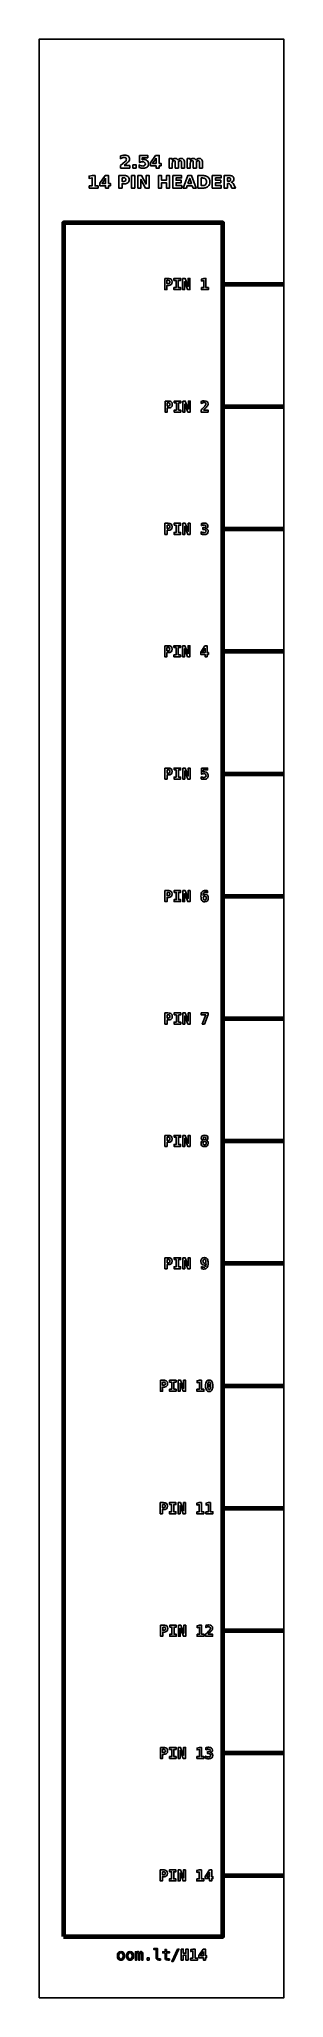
# Model space of a CAD drawing. Header units: centimetres. Extents: x -11.5 to -9.5, y -21.9 to -5.8.
import ezdxf

# ---------------------------------------------------------------- set-up
doc = ezdxf.new("R2010")
doc.units = ezdxf.units.CM
doc.header["$MEASUREMENT"] = 0
doc.layers.add('Layer 1', color=7, linetype='Continuous')

msp = doc.modelspace()

# ---------------------------------------------------------------- linework, layer by layer
at = {"layer": 'Layer 1', "color": 7}
msp.add_lwpolyline([(-11.5, -21.85), (-9.5, -21.85), (-9.5, -5.85), (-11.5, -5.85), (-11.5, -21.85)], close=True, dxfattribs=at)
at = {"layer": 'Layer 1', "color": 7, "lineweight": 100}
msp.add_lwpolyline([(-11.3, -21.35), (-10, -21.35), (-10, -7.35), (-11.3, -7.35), (-11.3, -21.35)], close=True, dxfattribs=at)
at = {"layer": 'Layer 1', "color": 250}
for points, knots in [([(-10.80503, -6.88297), (-10.80503, -6.88297), (-10.75975, -6.88297), (-10.75975, -6.88297), (-10.75975, -6.88297), (-10.75975, -6.88297), (-10.75975, -6.90247), (-10.75975, -6.90247), (-10.75975, -6.90247), (-10.75975, -6.90247), (-10.83452, -6.90247), (-10.83452, -6.90247), (-10.83452, -6.90247), (-10.83452, -6.90247), (-10.83452, -6.88297), (-10.83452, -6.88297), (-10.83452, -6.88297), (-10.83452, -6.88297), (-10.79696, -6.84984), (-10.79696, -6.84984), (-10.79696, -6.84984), (-10.7936, -6.8468), (-10.79113, -6.84384), (-10.78953, -6.84095), (-10.78953, -6.84095), (-10.78791, -6.83805), (-10.78711, -6.83504), (-10.78711, -6.83191), (-10.78711, -6.83191), (-10.78711, -6.82709), (-10.78873, -6.82321), (-10.79197, -6.82027), (-10.79197, -6.82027), (-10.7952, -6.81733), (-10.7995, -6.81588), (-10.80489, -6.81588), (-10.80489, -6.81588), (-10.80902, -6.81588), (-10.81354, -6.81677), (-10.81846, -6.81853), (-10.81846, -6.81853), (-10.82337, -6.8203), (-10.82864, -6.82293), (-10.83424, -6.82641), (-10.83424, -6.82641), (-10.83424, -6.82641), (-10.83424, -6.80381), (-10.83424, -6.80381), (-10.83424, -6.80381), (-10.82826, -6.80184), (-10.82236, -6.80033), (-10.81653, -6.7993), (-10.81653, -6.7993), (-10.81069, -6.79826), (-10.80498, -6.79774), (-10.79936, -6.79774), (-10.79936, -6.79774), (-10.78706, -6.79774), (-10.77749, -6.80045), (-10.77067, -6.80588), (-10.77067, -6.80588), (-10.76385, -6.81129), (-10.76044, -6.81884), (-10.76044, -6.82855), (-10.76044, -6.82855), (-10.76044, -6.83415), (-10.76189, -6.83937), (-10.76479, -6.84422), (-10.76479, -6.84422), (-10.76768, -6.84906), (-10.77377, -6.85555), (-10.78304, -6.86369), (-10.78304, -6.86369), (-10.78304, -6.86369), (-10.80503, -6.88297), (-10.80503, -6.88297)], [0, 0, 0, 0, 0.05263158, 0.05263158, 0.05263158, 0.05263158, 0.10526316, 0.10526316, 0.10526316, 0.10526316, 0.15789474, 0.15789474, 0.15789474, 0.15789474, 0.21052632, 0.21052632, 0.21052632, 0.21052632, 0.26315789, 0.26315789, 0.26315789, 0.26315789, 0.31578947, 0.31578947, 0.31578947, 0.31578947, 0.36842105, 0.36842105, 0.36842105, 0.36842105, 0.42105263, 0.42105263, 0.42105263, 0.42105263, 0.47368421, 0.47368421, 0.47368421, 0.47368421, 0.52631579, 0.52631579, 0.52631579, 0.52631579, 0.57894737, 0.57894737, 0.57894737, 0.57894737, 0.63157895, 0.63157895, 0.63157895, 0.63157895, 0.68421053, 0.68421053, 0.68421053, 0.68421053, 0.73684211, 0.73684211, 0.73684211, 0.73684211, 0.78947368, 0.78947368, 0.78947368, 0.78947368, 0.84210526, 0.84210526, 0.84210526, 0.84210526, 0.89473684, 0.89473684, 0.89473684, 0.89473684, 0.94736842, 0.94736842, 0.94736842, 0.94736842, 1, 1, 1, 1]), ([(-10.73311, -6.8758), (-10.73311, -6.8758), (-10.70829, -6.8758), (-10.70829, -6.8758), (-10.70829, -6.8758), (-10.70829, -6.8758), (-10.70829, -6.90247), (-10.70829, -6.90247), (-10.70829, -6.90247), (-10.70829, -6.90247), (-10.73311, -6.90247), (-10.73311, -6.90247), (-10.73311, -6.90247), (-10.73311, -6.90247), (-10.73311, -6.8758), (-10.73311, -6.8758)], [0, 0, 0, 0, 0.25, 0.25, 0.25, 0.25, 0.5, 0.5, 0.5, 0.5, 0.75, 0.75, 0.75, 0.75, 1, 1, 1, 1]), ([(-10.67894, -6.7996), (-10.67894, -6.7996), (-10.613, -6.7996), (-10.613, -6.7996), (-10.613, -6.7996), (-10.613, -6.7996), (-10.613, -6.8191), (-10.613, -6.8191), (-10.613, -6.8191), (-10.613, -6.8191), (-10.6578, -6.8191), (-10.6578, -6.8191), (-10.6578, -6.8191), (-10.6578, -6.8191), (-10.6578, -6.83502), (-10.6578, -6.83502), (-10.6578, -6.83502), (-10.65578, -6.83448), (-10.65375, -6.83406), (-10.65171, -6.83375), (-10.65171, -6.83375), (-10.64966, -6.83344), (-10.64752, -6.8333), (-10.64533, -6.8333), (-10.64533, -6.8333), (-10.63278, -6.8333), (-10.62302, -6.83643), (-10.61603, -6.84271), (-10.61603, -6.84271), (-10.60905, -6.84897), (-10.60557, -6.85771), (-10.60557, -6.86891), (-10.60557, -6.86891), (-10.60557, -6.88003), (-10.60938, -6.88874), (-10.61697, -6.89504), (-10.61697, -6.89504), (-10.62457, -6.90132), (-10.63513, -6.90447), (-10.64863, -6.90447), (-10.64863, -6.90447), (-10.65446, -6.90447), (-10.66025, -6.9039), (-10.66596, -6.90278), (-10.66596, -6.90278), (-10.67168, -6.90165), (-10.67737, -6.89995), (-10.68301, -6.89765), (-10.68301, -6.89765), (-10.68301, -6.89765), (-10.68301, -6.87676), (-10.68301, -6.87676), (-10.68301, -6.87676), (-10.67741, -6.87999), (-10.6721, -6.88239), (-10.66707, -6.88398), (-10.66707, -6.88398), (-10.66203, -6.88561), (-10.65728, -6.88641), (-10.65284, -6.88641), (-10.65284, -6.88641), (-10.64639, -6.88641), (-10.64134, -6.88483), (-10.63764, -6.88168), (-10.63764, -6.88168), (-10.63395, -6.87855), (-10.63209, -6.8743), (-10.63209, -6.86891), (-10.63209, -6.86891), (-10.63209, -6.8635), (-10.63395, -6.85924), (-10.63764, -6.85612), (-10.63764, -6.85612), (-10.64134, -6.85299), (-10.64639, -6.85144), (-10.65284, -6.85144), (-10.65284, -6.85144), (-10.65665, -6.85144), (-10.66072, -6.85193), (-10.66502, -6.85292), (-10.66502, -6.85292), (-10.66935, -6.8539), (-10.67398, -6.85543), (-10.67894, -6.8575), (-10.67894, -6.8575), (-10.67894, -6.8575), (-10.67894, -6.7996), (-10.67894, -6.7996)], [0, 0, 0, 0, 0.04545455, 0.04545455, 0.04545455, 0.04545455, 0.09090909, 0.09090909, 0.09090909, 0.09090909, 0.13636364, 0.13636364, 0.13636364, 0.13636364, 0.18181818, 0.18181818, 0.18181818, 0.18181818, 0.22727273, 0.22727273, 0.22727273, 0.22727273, 0.27272727, 0.27272727, 0.27272727, 0.27272727, 0.31818182, 0.31818182, 0.31818182, 0.31818182, 0.36363636, 0.36363636, 0.36363636, 0.36363636, 0.40909091, 0.40909091, 0.40909091, 0.40909091, 0.45454545, 0.45454545, 0.45454545, 0.45454545, 0.5, 0.5, 0.5, 0.5, 0.54545455, 0.54545455, 0.54545455, 0.54545455, 0.59090909, 0.59090909, 0.59090909, 0.59090909, 0.63636364, 0.63636364, 0.63636364, 0.63636364, 0.68181818, 0.68181818, 0.68181818, 0.68181818, 0.72727273, 0.72727273, 0.72727273, 0.72727273, 0.77272727, 0.77272727, 0.77272727, 0.77272727, 0.81818182, 0.81818182, 0.81818182, 0.81818182, 0.86363636, 0.86363636, 0.86363636, 0.86363636, 0.90909091, 0.90909091, 0.90909091, 0.90909091, 0.95454545, 0.95454545, 0.95454545, 0.95454545, 1, 1, 1, 1]), ([(-10.54816, -6.7996), (-10.54816, -6.7996), (-10.51866, -6.7996), (-10.51866, -6.7996), (-10.51866, -6.7996), (-10.51866, -6.7996), (-10.51866, -6.86451), (-10.51866, -6.86451), (-10.51866, -6.86451), (-10.51866, -6.86451), (-10.50399, -6.86451), (-10.50399, -6.86451), (-10.50399, -6.86451), (-10.50399, -6.86451), (-10.50399, -6.88373), (-10.50399, -6.88373), (-10.50399, -6.88373), (-10.50399, -6.88373), (-10.51866, -6.88373), (-10.51866, -6.88373), (-10.51866, -6.88373), (-10.51866, -6.88373), (-10.51866, -6.90247), (-10.51866, -6.90247), (-10.51866, -6.90247), (-10.51866, -6.90247), (-10.54373, -6.90247), (-10.54373, -6.90247), (-10.54373, -6.90247), (-10.54373, -6.90247), (-10.54373, -6.88373), (-10.54373, -6.88373), (-10.54373, -6.88373), (-10.54373, -6.88373), (-10.58936, -6.88373), (-10.58936, -6.88373), (-10.58936, -6.88373), (-10.58936, -6.88373), (-10.58936, -6.86098), (-10.58936, -6.86098), (-10.58936, -6.86098), (-10.58936, -6.86098), (-10.54816, -6.7996), (-10.54816, -6.7996)], [0, 0, 0, 0, 0.09090909, 0.09090909, 0.09090909, 0.09090909, 0.18181818, 0.18181818, 0.18181818, 0.18181818, 0.27272727, 0.27272727, 0.27272727, 0.27272727, 0.36363636, 0.36363636, 0.36363636, 0.36363636, 0.45454545, 0.45454545, 0.45454545, 0.45454545, 0.54545455, 0.54545455, 0.54545455, 0.54545455, 0.63636364, 0.63636364, 0.63636364, 0.63636364, 0.72727273, 0.72727273, 0.72727273, 0.72727273, 0.81818182, 0.81818182, 0.81818182, 0.81818182, 0.90909091, 0.90909091, 0.90909091, 0.90909091, 1, 1, 1, 1]), ([(-10.54373, -6.82145), (-10.54373, -6.82145), (-10.57283, -6.86451), (-10.57283, -6.86451), (-10.57283, -6.86451), (-10.57283, -6.86451), (-10.54373, -6.86451), (-10.54373, -6.86451), (-10.54373, -6.86451), (-10.54373, -6.86451), (-10.54373, -6.82145), (-10.54373, -6.82145)], [0, 0, 0, 0, 0.33333333, 0.33333333, 0.33333333, 0.33333333, 0.66666667, 0.66666667, 0.66666667, 0.66666667, 1, 1, 1, 1]), ([(-10.36502, -6.83812), (-10.36189, -6.83335), (-10.3582, -6.8297), (-10.35389, -6.82721), (-10.35389, -6.82721), (-10.34959, -6.82469), (-10.34489, -6.82345), (-10.33974, -6.82345), (-10.33974, -6.82345), (-10.33087, -6.82345), (-10.32412, -6.82618), (-10.31949, -6.83166), (-10.31949, -6.83166), (-10.31485, -6.83711), (-10.31252, -6.84506), (-10.31252, -6.85548), (-10.31252, -6.85548), (-10.31252, -6.85548), (-10.31252, -6.90247), (-10.31252, -6.90247), (-10.31252, -6.90247), (-10.31252, -6.90247), (-10.33734, -6.90247), (-10.33734, -6.90247), (-10.33734, -6.90247), (-10.33734, -6.90247), (-10.33734, -6.86223), (-10.33734, -6.86223), (-10.33734, -6.86223), (-10.33729, -6.86164), (-10.33727, -6.86103), (-10.33724, -6.86037), (-10.33724, -6.86037), (-10.33722, -6.85974), (-10.3372, -6.85882), (-10.3372, -6.85762), (-10.3372, -6.85762), (-10.3372, -6.85216), (-10.33799, -6.84819), (-10.33962, -6.84574), (-10.33962, -6.84574), (-10.34122, -6.84327), (-10.3438, -6.84205), (-10.34738, -6.84205), (-10.34738, -6.84205), (-10.35208, -6.84205), (-10.35568, -6.84398), (-10.35824, -6.84784), (-10.35824, -6.84784), (-10.36078, -6.85169), (-10.3621, -6.85727), (-10.3622, -6.86458), (-10.3622, -6.86458), (-10.3622, -6.86458), (-10.3622, -6.90247), (-10.3622, -6.90247), (-10.3622, -6.90247), (-10.3622, -6.90247), (-10.38701, -6.90247), (-10.38701, -6.90247), (-10.38701, -6.90247), (-10.38701, -6.90247), (-10.38701, -6.86223), (-10.38701, -6.86223), (-10.38701, -6.86223), (-10.38701, -6.85369), (-10.38774, -6.84819), (-10.38922, -6.84574), (-10.38922, -6.84574), (-10.39068, -6.84327), (-10.39329, -6.84205), (-10.39705, -6.84205), (-10.39705, -6.84205), (-10.4018, -6.84205), (-10.40545, -6.844), (-10.40801, -6.84788), (-10.40801, -6.84788), (-10.41057, -6.85176), (-10.41187, -6.85729), (-10.41187, -6.86451), (-10.41187, -6.86451), (-10.41187, -6.86451), (-10.41187, -6.90247), (-10.41187, -6.90247), (-10.41187, -6.90247), (-10.41187, -6.90247), (-10.43668, -6.90247), (-10.43668, -6.90247), (-10.43668, -6.90247), (-10.43668, -6.90247), (-10.43668, -6.82531), (-10.43668, -6.82531), (-10.43668, -6.82531), (-10.43668, -6.82531), (-10.41187, -6.82531), (-10.41187, -6.82531), (-10.41187, -6.82531), (-10.41187, -6.82531), (-10.41187, -6.83662), (-10.41187, -6.83662), (-10.41187, -6.83662), (-10.40883, -6.83224), (-10.40535, -6.82898), (-10.40142, -6.82676), (-10.40142, -6.82676), (-10.3975, -6.82455), (-10.39317, -6.82345), (-10.38844, -6.82345), (-10.38844, -6.82345), (-10.38313, -6.82345), (-10.3784, -6.82474), (-10.37433, -6.82731), (-10.37433, -6.82731), (-10.37024, -6.82989), (-10.36713, -6.83349), (-10.36502, -6.83812)], [0, 0, 0, 0, 0.03448276, 0.03448276, 0.03448276, 0.03448276, 0.06896552, 0.06896552, 0.06896552, 0.06896552, 0.10344828, 0.10344828, 0.10344828, 0.10344828, 0.13793103, 0.13793103, 0.13793103, 0.13793103, 0.17241379, 0.17241379, 0.17241379, 0.17241379, 0.20689655, 0.20689655, 0.20689655, 0.20689655, 0.24137931, 0.24137931, 0.24137931, 0.24137931, 0.27586207, 0.27586207, 0.27586207, 0.27586207, 0.31034483, 0.31034483, 0.31034483, 0.31034483, 0.34482759, 0.34482759, 0.34482759, 0.34482759, 0.37931034, 0.37931034, 0.37931034, 0.37931034, 0.4137931, 0.4137931, 0.4137931, 0.4137931, 0.44827586, 0.44827586, 0.44827586, 0.44827586, 0.48275862, 0.48275862, 0.48275862, 0.48275862, 0.51724138, 0.51724138, 0.51724138, 0.51724138, 0.55172414, 0.55172414, 0.55172414, 0.55172414, 0.5862069, 0.5862069, 0.5862069, 0.5862069, 0.62068966, 0.62068966, 0.62068966, 0.62068966, 0.65517241, 0.65517241, 0.65517241, 0.65517241, 0.68965517, 0.68965517, 0.68965517, 0.68965517, 0.72413793, 0.72413793, 0.72413793, 0.72413793, 0.75862069, 0.75862069, 0.75862069, 0.75862069, 0.79310345, 0.79310345, 0.79310345, 0.79310345, 0.82758621, 0.82758621, 0.82758621, 0.82758621, 0.86206897, 0.86206897, 0.86206897, 0.86206897, 0.89655172, 0.89655172, 0.89655172, 0.89655172, 0.93103448, 0.93103448, 0.93103448, 0.93103448, 0.96551724, 0.96551724, 0.96551724, 0.96551724, 1, 1, 1, 1]), ([(-10.21798, -6.83812), (-10.21485, -6.83335), (-10.21116, -6.8297), (-10.20685, -6.82721), (-10.20685, -6.82721), (-10.20255, -6.82469), (-10.19785, -6.82345), (-10.1927, -6.82345), (-10.1927, -6.82345), (-10.18383, -6.82345), (-10.17708, -6.82618), (-10.17245, -6.83166), (-10.17245, -6.83166), (-10.16781, -6.83711), (-10.16548, -6.84506), (-10.16548, -6.85548), (-10.16548, -6.85548), (-10.16548, -6.85548), (-10.16548, -6.90247), (-10.16548, -6.90247), (-10.16548, -6.90247), (-10.16548, -6.90247), (-10.1903, -6.90247), (-10.1903, -6.90247), (-10.1903, -6.90247), (-10.1903, -6.90247), (-10.1903, -6.86223), (-10.1903, -6.86223), (-10.1903, -6.86223), (-10.19025, -6.86164), (-10.19023, -6.86103), (-10.1902, -6.86037), (-10.1902, -6.86037), (-10.19018, -6.85974), (-10.19016, -6.85882), (-10.19016, -6.85762), (-10.19016, -6.85762), (-10.19016, -6.85216), (-10.19095, -6.84819), (-10.19258, -6.84574), (-10.19258, -6.84574), (-10.19418, -6.84327), (-10.19676, -6.84205), (-10.20034, -6.84205), (-10.20034, -6.84205), (-10.20504, -6.84205), (-10.20864, -6.84398), (-10.2112, -6.84784), (-10.2112, -6.84784), (-10.21374, -6.85169), (-10.21506, -6.85727), (-10.21516, -6.86458), (-10.21516, -6.86458), (-10.21516, -6.86458), (-10.21516, -6.90247), (-10.21516, -6.90247), (-10.21516, -6.90247), (-10.21516, -6.90247), (-10.23997, -6.90247), (-10.23997, -6.90247), (-10.23997, -6.90247), (-10.23997, -6.90247), (-10.23997, -6.86223), (-10.23997, -6.86223), (-10.23997, -6.86223), (-10.23997, -6.85369), (-10.2407, -6.84819), (-10.24218, -6.84574), (-10.24218, -6.84574), (-10.24364, -6.84327), (-10.24625, -6.84205), (-10.25001, -6.84205), (-10.25001, -6.84205), (-10.25476, -6.84205), (-10.25841, -6.844), (-10.26097, -6.84788), (-10.26097, -6.84788), (-10.26353, -6.85176), (-10.26483, -6.85729), (-10.26483, -6.86451), (-10.26483, -6.86451), (-10.26483, -6.86451), (-10.26483, -6.90247), (-10.26483, -6.90247), (-10.26483, -6.90247), (-10.26483, -6.90247), (-10.28964, -6.90247), (-10.28964, -6.90247), (-10.28964, -6.90247), (-10.28964, -6.90247), (-10.28964, -6.82531), (-10.28964, -6.82531), (-10.28964, -6.82531), (-10.28964, -6.82531), (-10.26483, -6.82531), (-10.26483, -6.82531), (-10.26483, -6.82531), (-10.26483, -6.82531), (-10.26483, -6.83662), (-10.26483, -6.83662), (-10.26483, -6.83662), (-10.26179, -6.83224), (-10.25831, -6.82898), (-10.25438, -6.82676), (-10.25438, -6.82676), (-10.25046, -6.82455), (-10.24613, -6.82345), (-10.2414, -6.82345), (-10.2414, -6.82345), (-10.23609, -6.82345), (-10.23136, -6.82474), (-10.22729, -6.82731), (-10.22729, -6.82731), (-10.2232, -6.82989), (-10.22009, -6.83349), (-10.21798, -6.83812)], [0, 0, 0, 0, 0.03448276, 0.03448276, 0.03448276, 0.03448276, 0.06896552, 0.06896552, 0.06896552, 0.06896552, 0.10344828, 0.10344828, 0.10344828, 0.10344828, 0.13793103, 0.13793103, 0.13793103, 0.13793103, 0.17241379, 0.17241379, 0.17241379, 0.17241379, 0.20689655, 0.20689655, 0.20689655, 0.20689655, 0.24137931, 0.24137931, 0.24137931, 0.24137931, 0.27586207, 0.27586207, 0.27586207, 0.27586207, 0.31034483, 0.31034483, 0.31034483, 0.31034483, 0.34482759, 0.34482759, 0.34482759, 0.34482759, 0.37931034, 0.37931034, 0.37931034, 0.37931034, 0.4137931, 0.4137931, 0.4137931, 0.4137931, 0.44827586, 0.44827586, 0.44827586, 0.44827586, 0.48275862, 0.48275862, 0.48275862, 0.48275862, 0.51724138, 0.51724138, 0.51724138, 0.51724138, 0.55172414, 0.55172414, 0.55172414, 0.55172414, 0.5862069, 0.5862069, 0.5862069, 0.5862069, 0.62068966, 0.62068966, 0.62068966, 0.62068966, 0.65517241, 0.65517241, 0.65517241, 0.65517241, 0.68965517, 0.68965517, 0.68965517, 0.68965517, 0.72413793, 0.72413793, 0.72413793, 0.72413793, 0.75862069, 0.75862069, 0.75862069, 0.75862069, 0.79310345, 0.79310345, 0.79310345, 0.79310345, 0.82758621, 0.82758621, 0.82758621, 0.82758621, 0.86206897, 0.86206897, 0.86206897, 0.86206897, 0.89655172, 0.89655172, 0.89655172, 0.89655172, 0.93103448, 0.93103448, 0.93103448, 0.93103448, 0.96551724, 0.96551724, 0.96551724, 0.96551724, 1, 1, 1, 1]), ([(-11.09073, -7.0484), (-11.09073, -7.0484), (-11.0673, -7.0484), (-11.0673, -7.0484), (-11.0673, -7.0484), (-11.0673, -7.0484), (-11.0673, -6.98191), (-11.0673, -6.98191), (-11.0673, -6.98191), (-11.0673, -6.98191), (-11.09134, -6.98688), (-11.09134, -6.98688), (-11.09134, -6.98688), (-11.09134, -6.98688), (-11.09134, -6.96881), (-11.09134, -6.96881), (-11.09134, -6.96881), (-11.09134, -6.96881), (-11.06744, -6.96385), (-11.06744, -6.96385), (-11.06744, -6.96385), (-11.06744, -6.96385), (-11.04223, -6.96385), (-11.04223, -6.96385), (-11.04223, -6.96385), (-11.04223, -6.96385), (-11.04223, -7.0484), (-11.04223, -7.0484), (-11.04223, -7.0484), (-11.04223, -7.0484), (-11.01881, -7.0484), (-11.01881, -7.0484), (-11.01881, -7.0484), (-11.01881, -7.0484), (-11.01881, -7.06672), (-11.01881, -7.06672), (-11.01881, -7.06672), (-11.01881, -7.06672), (-11.09073, -7.06672), (-11.09073, -7.06672), (-11.09073, -7.06672), (-11.09073, -7.06672), (-11.09073, -7.0484), (-11.09073, -7.0484)], [0, 0, 0, 0, 0.09090909, 0.09090909, 0.09090909, 0.09090909, 0.18181818, 0.18181818, 0.18181818, 0.18181818, 0.27272727, 0.27272727, 0.27272727, 0.27272727, 0.36363636, 0.36363636, 0.36363636, 0.36363636, 0.45454545, 0.45454545, 0.45454545, 0.45454545, 0.54545455, 0.54545455, 0.54545455, 0.54545455, 0.63636364, 0.63636364, 0.63636364, 0.63636364, 0.72727273, 0.72727273, 0.72727273, 0.72727273, 0.81818182, 0.81818182, 0.81818182, 0.81818182, 0.90909091, 0.90909091, 0.90909091, 0.90909091, 1, 1, 1, 1]), ([(-10.96152, -6.96385), (-10.96152, -6.96385), (-10.93202, -6.96385), (-10.93202, -6.96385), (-10.93202, -6.96385), (-10.93202, -6.96385), (-10.93202, -7.02876), (-10.93202, -7.02876), (-10.93202, -7.02876), (-10.93202, -7.02876), (-10.91735, -7.02876), (-10.91735, -7.02876), (-10.91735, -7.02876), (-10.91735, -7.02876), (-10.91735, -7.04798), (-10.91735, -7.04798), (-10.91735, -7.04798), (-10.91735, -7.04798), (-10.93202, -7.04798), (-10.93202, -7.04798), (-10.93202, -7.04798), (-10.93202, -7.04798), (-10.93202, -7.06672), (-10.93202, -7.06672), (-10.93202, -7.06672), (-10.93202, -7.06672), (-10.95709, -7.06672), (-10.95709, -7.06672), (-10.95709, -7.06672), (-10.95709, -7.06672), (-10.95709, -7.04798), (-10.95709, -7.04798), (-10.95709, -7.04798), (-10.95709, -7.04798), (-11.00272, -7.04798), (-11.00272, -7.04798), (-11.00272, -7.04798), (-11.00272, -7.04798), (-11.00272, -7.02523), (-11.00272, -7.02523), (-11.00272, -7.02523), (-11.00272, -7.02523), (-10.96152, -6.96385), (-10.96152, -6.96385)], [0, 0, 0, 0, 0.09090909, 0.09090909, 0.09090909, 0.09090909, 0.18181818, 0.18181818, 0.18181818, 0.18181818, 0.27272727, 0.27272727, 0.27272727, 0.27272727, 0.36363636, 0.36363636, 0.36363636, 0.36363636, 0.45454545, 0.45454545, 0.45454545, 0.45454545, 0.54545455, 0.54545455, 0.54545455, 0.54545455, 0.63636364, 0.63636364, 0.63636364, 0.63636364, 0.72727273, 0.72727273, 0.72727273, 0.72727273, 0.81818182, 0.81818182, 0.81818182, 0.81818182, 0.90909091, 0.90909091, 0.90909091, 0.90909091, 1, 1, 1, 1]), ([(-10.95709, -6.9857), (-10.95709, -6.9857), (-10.98619, -7.02876), (-10.98619, -7.02876), (-10.98619, -7.02876), (-10.98619, -7.02876), (-10.95709, -7.02876), (-10.95709, -7.02876), (-10.95709, -7.02876), (-10.95709, -7.02876), (-10.95709, -6.9857), (-10.95709, -6.9857)], [0, 0, 0, 0, 0.33333333, 0.33333333, 0.33333333, 0.33333333, 0.66666667, 0.66666667, 0.66666667, 0.66666667, 1, 1, 1, 1]), ([(-10.84879, -6.96385), (-10.84879, -6.96385), (-10.80477, -6.96385), (-10.80477, -6.96385), (-10.80477, -6.96385), (-10.79167, -6.96385), (-10.78162, -6.96677), (-10.77461, -6.97258), (-10.77461, -6.97258), (-10.76761, -6.97839), (-10.7641, -6.98666), (-10.7641, -6.99741), (-10.7641, -6.99741), (-10.7641, -7.00818), (-10.76761, -7.01648), (-10.77461, -7.02229), (-10.77461, -7.02229), (-10.78162, -7.0281), (-10.79167, -7.03102), (-10.80477, -7.03102), (-10.80477, -7.03102), (-10.80477, -7.03102), (-10.82226, -7.03102), (-10.82226, -7.03102), (-10.82226, -7.03102), (-10.82226, -7.03102), (-10.82226, -7.06672), (-10.82226, -7.06672), (-10.82226, -7.06672), (-10.82226, -7.06672), (-10.84879, -7.06672), (-10.84879, -7.06672), (-10.84879, -7.06672), (-10.84879, -7.06672), (-10.84879, -6.96385), (-10.84879, -6.96385)], [0, 0, 0, 0, 0.11111111, 0.11111111, 0.11111111, 0.11111111, 0.22222222, 0.22222222, 0.22222222, 0.22222222, 0.33333333, 0.33333333, 0.33333333, 0.33333333, 0.44444444, 0.44444444, 0.44444444, 0.44444444, 0.55555556, 0.55555556, 0.55555556, 0.55555556, 0.66666667, 0.66666667, 0.66666667, 0.66666667, 0.77777778, 0.77777778, 0.77777778, 0.77777778, 0.88888889, 0.88888889, 0.88888889, 0.88888889, 1, 1, 1, 1]), ([(-10.82226, -6.98307), (-10.82226, -6.98307), (-10.82226, -7.0118), (-10.82226, -7.0118), (-10.82226, -7.0118), (-10.82226, -7.0118), (-10.80759, -7.0118), (-10.80759, -7.0118), (-10.80759, -7.0118), (-10.80244, -7.0118), (-10.79846, -7.01056), (-10.79566, -7.00804), (-10.79566, -7.00804), (-10.79286, -7.00555), (-10.79145, -7.002), (-10.79145, -6.99741), (-10.79145, -6.99741), (-10.79145, -6.9928), (-10.79286, -6.98927), (-10.79566, -6.98678), (-10.79566, -6.98678), (-10.79846, -6.98431), (-10.80244, -6.98307), (-10.80759, -6.98307), (-10.80759, -6.98307), (-10.80759, -6.98307), (-10.82226, -6.98307), (-10.82226, -6.98307)], [0, 0, 0, 0, 0.14285714, 0.14285714, 0.14285714, 0.14285714, 0.28571429, 0.28571429, 0.28571429, 0.28571429, 0.42857143, 0.42857143, 0.42857143, 0.42857143, 0.57142857, 0.57142857, 0.57142857, 0.57142857, 0.71428571, 0.71428571, 0.71428571, 0.71428571, 0.85714286, 0.85714286, 0.85714286, 0.85714286, 1, 1, 1, 1]), ([(-10.74538, -6.96385), (-10.74538, -6.96385), (-10.71885, -6.96385), (-10.71885, -6.96385), (-10.71885, -6.96385), (-10.71885, -6.96385), (-10.71885, -7.06672), (-10.71885, -7.06672), (-10.71885, -7.06672), (-10.71885, -7.06672), (-10.74538, -7.06672), (-10.74538, -7.06672), (-10.74538, -7.06672), (-10.74538, -7.06672), (-10.74538, -6.96385), (-10.74538, -6.96385)], [0, 0, 0, 0, 0.25, 0.25, 0.25, 0.25, 0.5, 0.5, 0.5, 0.5, 0.75, 0.75, 0.75, 0.75, 1, 1, 1, 1]), ([(-10.69289, -6.96385), (-10.69289, -6.96385), (-10.66326, -6.96385), (-10.66326, -6.96385), (-10.66326, -6.96385), (-10.66326, -6.96385), (-10.62584, -7.03441), (-10.62584, -7.03441), (-10.62584, -7.03441), (-10.62584, -7.03441), (-10.62584, -6.96385), (-10.62584, -6.96385), (-10.62584, -6.96385), (-10.62584, -6.96385), (-10.6007, -6.96385), (-10.6007, -6.96385), (-10.6007, -6.96385), (-10.6007, -6.96385), (-10.6007, -7.06672), (-10.6007, -7.06672), (-10.6007, -7.06672), (-10.6007, -7.06672), (-10.63033, -7.06672), (-10.63033, -7.06672), (-10.63033, -7.06672), (-10.63033, -7.06672), (-10.66775, -6.99616), (-10.66775, -6.99616), (-10.66775, -6.99616), (-10.66775, -6.99616), (-10.66775, -7.06672), (-10.66775, -7.06672), (-10.66775, -7.06672), (-10.66775, -7.06672), (-10.69289, -7.06672), (-10.69289, -7.06672), (-10.69289, -7.06672), (-10.69289, -7.06672), (-10.69289, -6.96385), (-10.69289, -6.96385)], [0, 0, 0, 0, 0.1, 0.1, 0.1, 0.1, 0.2, 0.2, 0.2, 0.2, 0.3, 0.3, 0.3, 0.3, 0.4, 0.4, 0.4, 0.4, 0.5, 0.5, 0.5, 0.5, 0.6, 0.6, 0.6, 0.6, 0.7, 0.7, 0.7, 0.7, 0.8, 0.8, 0.8, 0.8, 0.9, 0.9, 0.9, 0.9, 1, 1, 1, 1]), ([(-10.52567, -6.96385), (-10.52567, -6.96385), (-10.49914, -6.96385), (-10.49914, -6.96385), (-10.49914, -6.96385), (-10.49914, -6.96385), (-10.49914, -7.00306), (-10.49914, -7.00306), (-10.49914, -7.00306), (-10.49914, -7.00306), (-10.46001, -7.00306), (-10.46001, -7.00306), (-10.46001, -7.00306), (-10.46001, -7.00306), (-10.46001, -6.96385), (-10.46001, -6.96385), (-10.46001, -6.96385), (-10.46001, -6.96385), (-10.43348, -6.96385), (-10.43348, -6.96385), (-10.43348, -6.96385), (-10.43348, -6.96385), (-10.43348, -7.06672), (-10.43348, -7.06672), (-10.43348, -7.06672), (-10.43348, -7.06672), (-10.46001, -7.06672), (-10.46001, -7.06672), (-10.46001, -7.06672), (-10.46001, -7.06672), (-10.46001, -7.02312), (-10.46001, -7.02312), (-10.46001, -7.02312), (-10.46001, -7.02312), (-10.49914, -7.02312), (-10.49914, -7.02312), (-10.49914, -7.02312), (-10.49914, -7.02312), (-10.49914, -7.06672), (-10.49914, -7.06672), (-10.49914, -7.06672), (-10.49914, -7.06672), (-10.52567, -7.06672), (-10.52567, -7.06672), (-10.52567, -7.06672), (-10.52567, -7.06672), (-10.52567, -6.96385), (-10.52567, -6.96385)], [0, 0, 0, 0, 0.08333333, 0.08333333, 0.08333333, 0.08333333, 0.16666667, 0.16666667, 0.16666667, 0.16666667, 0.25, 0.25, 0.25, 0.25, 0.33333333, 0.33333333, 0.33333333, 0.33333333, 0.41666667, 0.41666667, 0.41666667, 0.41666667, 0.5, 0.5, 0.5, 0.5, 0.58333333, 0.58333333, 0.58333333, 0.58333333, 0.66666667, 0.66666667, 0.66666667, 0.66666667, 0.75, 0.75, 0.75, 0.75, 0.83333333, 0.83333333, 0.83333333, 0.83333333, 0.91666667, 0.91666667, 0.91666667, 0.91666667, 1, 1, 1, 1]), ([(-10.40758, -6.96385), (-10.40758, -6.96385), (-10.33599, -6.96385), (-10.33599, -6.96385), (-10.33599, -6.96385), (-10.33599, -6.96385), (-10.33599, -6.98391), (-10.33599, -6.98391), (-10.33599, -6.98391), (-10.33599, -6.98391), (-10.38105, -6.98391), (-10.38105, -6.98391), (-10.38105, -6.98391), (-10.38105, -6.98391), (-10.38105, -7.00306), (-10.38105, -7.00306), (-10.38105, -7.00306), (-10.38105, -7.00306), (-10.3387, -7.00306), (-10.3387, -7.00306), (-10.3387, -7.00306), (-10.3387, -7.00306), (-10.3387, -7.02312), (-10.3387, -7.02312), (-10.3387, -7.02312), (-10.3387, -7.02312), (-10.38105, -7.02312), (-10.38105, -7.02312), (-10.38105, -7.02312), (-10.38105, -7.02312), (-10.38105, -7.04666), (-10.38105, -7.04666), (-10.38105, -7.04666), (-10.38105, -7.04666), (-10.33449, -7.04666), (-10.33449, -7.04666), (-10.33449, -7.04666), (-10.33449, -7.04666), (-10.33449, -7.06672), (-10.33449, -7.06672), (-10.33449, -7.06672), (-10.33449, -7.06672), (-10.40758, -7.06672), (-10.40758, -7.06672), (-10.40758, -7.06672), (-10.40758, -7.06672), (-10.40758, -6.96385), (-10.40758, -6.96385)], [0, 0, 0, 0, 0.08333333, 0.08333333, 0.08333333, 0.08333333, 0.16666667, 0.16666667, 0.16666667, 0.16666667, 0.25, 0.25, 0.25, 0.25, 0.33333333, 0.33333333, 0.33333333, 0.33333333, 0.41666667, 0.41666667, 0.41666667, 0.41666667, 0.5, 0.5, 0.5, 0.5, 0.58333333, 0.58333333, 0.58333333, 0.58333333, 0.66666667, 0.66666667, 0.66666667, 0.66666667, 0.75, 0.75, 0.75, 0.75, 0.83333333, 0.83333333, 0.83333333, 0.83333333, 0.91666667, 0.91666667, 0.91666667, 0.91666667, 1, 1, 1, 1]), ([(-10.24876, -7.048), (-10.24876, -7.048), (-10.29025, -7.048), (-10.29025, -7.048), (-10.29025, -7.048), (-10.29025, -7.048), (-10.29679, -7.06672), (-10.29679, -7.06672), (-10.29679, -7.06672), (-10.29679, -7.06672), (-10.32346, -7.06672), (-10.32346, -7.06672), (-10.32346, -7.06672), (-10.32346, -7.06672), (-10.28536, -6.96385), (-10.28536, -6.96385), (-10.28536, -6.96385), (-10.28536, -6.96385), (-10.25373, -6.96385), (-10.25373, -6.96385), (-10.25373, -6.96385), (-10.25373, -6.96385), (-10.21563, -7.06672), (-10.21563, -7.06672), (-10.21563, -7.06672), (-10.21563, -7.06672), (-10.2423, -7.06672), (-10.2423, -7.06672), (-10.2423, -7.06672), (-10.2423, -7.06672), (-10.24876, -7.048), (-10.24876, -7.048)], [0, 0, 0, 0, 0.125, 0.125, 0.125, 0.125, 0.25, 0.25, 0.25, 0.25, 0.375, 0.375, 0.375, 0.375, 0.5, 0.5, 0.5, 0.5, 0.625, 0.625, 0.625, 0.625, 0.75, 0.75, 0.75, 0.75, 0.875, 0.875, 0.875, 0.875, 1, 1, 1, 1]), ([(-10.28364, -7.0289), (-10.28364, -7.0289), (-10.25544, -7.0289), (-10.25544, -7.0289), (-10.25544, -7.0289), (-10.25544, -7.0289), (-10.26951, -6.98798), (-10.26951, -6.98798), (-10.26951, -6.98798), (-10.26951, -6.98798), (-10.28364, -7.0289), (-10.28364, -7.0289)], [0, 0, 0, 0, 0.33333333, 0.33333333, 0.33333333, 0.33333333, 0.66666667, 0.66666667, 0.66666667, 0.66666667, 1, 1, 1, 1]), ([(-10.20196, -6.96385), (-10.20196, -6.96385), (-10.17397, -6.96385), (-10.17397, -6.96385), (-10.17397, -6.96385), (-10.15836, -6.96385), (-10.14674, -6.96496), (-10.1391, -6.96719), (-10.1391, -6.96719), (-10.13145, -6.96942), (-10.12489, -6.97319), (-10.11941, -6.97853), (-10.11941, -6.97853), (-10.11459, -6.98316), (-10.11102, -6.98852), (-10.10866, -6.99459), (-10.10866, -6.99459), (-10.10634, -7.00063), (-10.10516, -7.0075), (-10.10516, -7.01519), (-10.10516, -7.01519), (-10.10516, -7.02295), (-10.10634, -7.02987), (-10.10866, -7.03596), (-10.10866, -7.03596), (-10.11102, -7.04205), (-10.11459, -7.04741), (-10.11941, -7.05204), (-10.11941, -7.05204), (-10.12494, -7.05738), (-10.13155, -7.06115), (-10.13926, -7.06338), (-10.13926, -7.06338), (-10.14698, -7.06561), (-10.15855, -7.06672), (-10.17397, -7.06672), (-10.17397, -7.06672), (-10.17397, -7.06672), (-10.20196, -7.06672), (-10.20196, -7.06672), (-10.20196, -7.06672), (-10.20196, -7.06672), (-10.20196, -6.96385), (-10.20196, -6.96385)], [0, 0, 0, 0, 0.09090909, 0.09090909, 0.09090909, 0.09090909, 0.18181818, 0.18181818, 0.18181818, 0.18181818, 0.27272727, 0.27272727, 0.27272727, 0.27272727, 0.36363636, 0.36363636, 0.36363636, 0.36363636, 0.45454545, 0.45454545, 0.45454545, 0.45454545, 0.54545455, 0.54545455, 0.54545455, 0.54545455, 0.63636364, 0.63636364, 0.63636364, 0.63636364, 0.72727273, 0.72727273, 0.72727273, 0.72727273, 0.81818182, 0.81818182, 0.81818182, 0.81818182, 0.90909091, 0.90909091, 0.90909091, 0.90909091, 1, 1, 1, 1]), ([(-10.17543, -6.98391), (-10.17543, -6.98391), (-10.17543, -7.04666), (-10.17543, -7.04666), (-10.17543, -7.04666), (-10.17543, -7.04666), (-10.16593, -7.04666), (-10.16593, -7.04666), (-10.16593, -7.04666), (-10.15509, -7.04666), (-10.14681, -7.04398), (-10.1411, -7.03859), (-10.1411, -7.03859), (-10.13538, -7.03323), (-10.13251, -7.02542), (-10.13251, -7.01519), (-10.13251, -7.01519), (-10.13251, -7.00498), (-10.13536, -6.99722), (-10.14105, -6.99191), (-10.14105, -6.99191), (-10.14674, -6.98657), (-10.15504, -6.98391), (-10.16593, -6.98391), (-10.16593, -6.98391), (-10.16593, -6.98391), (-10.17543, -6.98391), (-10.17543, -6.98391)], [0, 0, 0, 0, 0.14285714, 0.14285714, 0.14285714, 0.14285714, 0.28571429, 0.28571429, 0.28571429, 0.28571429, 0.42857143, 0.42857143, 0.42857143, 0.42857143, 0.57142857, 0.57142857, 0.57142857, 0.57142857, 0.71428571, 0.71428571, 0.71428571, 0.71428571, 0.85714286, 0.85714286, 0.85714286, 0.85714286, 1, 1, 1, 1]), ([(-10.08484, -6.96385), (-10.08484, -6.96385), (-10.01325, -6.96385), (-10.01325, -6.96385), (-10.01325, -6.96385), (-10.01325, -6.96385), (-10.01325, -6.98391), (-10.01325, -6.98391), (-10.01325, -6.98391), (-10.01325, -6.98391), (-10.05831, -6.98391), (-10.05831, -6.98391), (-10.05831, -6.98391), (-10.05831, -6.98391), (-10.05831, -7.00306), (-10.05831, -7.00306), (-10.05831, -7.00306), (-10.05831, -7.00306), (-10.01596, -7.00306), (-10.01596, -7.00306), (-10.01596, -7.00306), (-10.01596, -7.00306), (-10.01596, -7.02312), (-10.01596, -7.02312), (-10.01596, -7.02312), (-10.01596, -7.02312), (-10.05831, -7.02312), (-10.05831, -7.02312), (-10.05831, -7.02312), (-10.05831, -7.02312), (-10.05831, -7.04666), (-10.05831, -7.04666), (-10.05831, -7.04666), (-10.05831, -7.04666), (-10.01175, -7.04666), (-10.01175, -7.04666), (-10.01175, -7.04666), (-10.01175, -7.04666), (-10.01175, -7.06672), (-10.01175, -7.06672), (-10.01175, -7.06672), (-10.01175, -7.06672), (-10.08484, -7.06672), (-10.08484, -7.06672), (-10.08484, -7.06672), (-10.08484, -7.06672), (-10.08484, -6.96385), (-10.08484, -6.96385)], [0, 0, 0, 0, 0.08333333, 0.08333333, 0.08333333, 0.08333333, 0.16666667, 0.16666667, 0.16666667, 0.16666667, 0.25, 0.25, 0.25, 0.25, 0.33333333, 0.33333333, 0.33333333, 0.33333333, 0.41666667, 0.41666667, 0.41666667, 0.41666667, 0.5, 0.5, 0.5, 0.5, 0.58333333, 0.58333333, 0.58333333, 0.58333333, 0.66666667, 0.66666667, 0.66666667, 0.66666667, 0.75, 0.75, 0.75, 0.75, 0.83333333, 0.83333333, 0.83333333, 0.83333333, 0.91666667, 0.91666667, 0.91666667, 0.91666667, 1, 1, 1, 1]), ([(-9.96191, -7.0278), (-9.96191, -7.0278), (-9.96191, -7.06672), (-9.96191, -7.06672), (-9.96191, -7.06672), (-9.96191, -7.06672), (-9.98844, -7.06672), (-9.98844, -7.06672), (-9.98844, -7.06672), (-9.98844, -7.06672), (-9.98844, -6.96385), (-9.98844, -6.96385), (-9.98844, -6.96385), (-9.98844, -6.96385), (-9.94792, -6.96385), (-9.94792, -6.96385), (-9.94792, -6.96385), (-9.93437, -6.96385), (-9.92442, -6.96613), (-9.91812, -6.97067), (-9.91812, -6.97067), (-9.9118, -6.97521), (-9.90864, -6.98241), (-9.90864, -6.99224), (-9.90864, -6.99224), (-9.90864, -6.99903), (-9.91029, -7.00463), (-9.91356, -7.00898), (-9.91356, -7.00898), (-9.91685, -7.01336), (-9.92181, -7.01658), (-9.92842, -7.01863), (-9.92842, -7.01863), (-9.9248, -7.01947), (-9.92153, -7.02133), (-9.91866, -7.02425), (-9.91866, -7.02425), (-9.91579, -7.02716), (-9.9129, -7.03158), (-9.90996, -7.03751), (-9.90996, -7.03751), (-9.90996, -7.03751), (-9.89554, -7.06672), (-9.89554, -7.06672), (-9.89554, -7.06672), (-9.89554, -7.06672), (-9.92381, -7.06672), (-9.92381, -7.06672), (-9.92381, -7.06672), (-9.92381, -7.06672), (-9.93635, -7.04116), (-9.93635, -7.04116), (-9.93635, -7.04116), (-9.93886, -7.03603), (-9.94143, -7.0325), (-9.94404, -7.03062), (-9.94404, -7.03062), (-9.94663, -7.02874), (-9.95008, -7.0278), (-9.95441, -7.0278), (-9.95441, -7.0278), (-9.95441, -7.0278), (-9.96191, -7.0278), (-9.96191, -7.0278)], [0, 0, 0, 0, 0.0625, 0.0625, 0.0625, 0.0625, 0.125, 0.125, 0.125, 0.125, 0.1875, 0.1875, 0.1875, 0.1875, 0.25, 0.25, 0.25, 0.25, 0.3125, 0.3125, 0.3125, 0.3125, 0.375, 0.375, 0.375, 0.375, 0.4375, 0.4375, 0.4375, 0.4375, 0.5, 0.5, 0.5, 0.5, 0.5625, 0.5625, 0.5625, 0.5625, 0.625, 0.625, 0.625, 0.625, 0.6875, 0.6875, 0.6875, 0.6875, 0.75, 0.75, 0.75, 0.75, 0.8125, 0.8125, 0.8125, 0.8125, 0.875, 0.875, 0.875, 0.875, 0.9375, 0.9375, 0.9375, 0.9375, 1, 1, 1, 1]), ([(-9.95074, -7.00948), (-9.94519, -7.00948), (-9.94119, -7.00844), (-9.93879, -7.00637), (-9.93879, -7.00637), (-9.93637, -7.0043), (-9.93517, -7.00089), (-9.93517, -6.99616), (-9.93517, -6.99616), (-9.93517, -6.99148), (-9.93637, -6.98812), (-9.93879, -6.9861), (-9.93879, -6.9861), (-9.94119, -6.98408), (-9.94519, -6.98307), (-9.95074, -6.98307), (-9.95074, -6.98307), (-9.95074, -6.98307), (-9.96191, -6.98307), (-9.96191, -6.98307), (-9.96191, -6.98307), (-9.96191, -6.98307), (-9.96191, -7.00948), (-9.96191, -7.00948), (-9.96191, -7.00948), (-9.96191, -7.00948), (-9.95074, -7.00948), (-9.95074, -7.00948)], [0, 0, 0, 0, 0.14285714, 0.14285714, 0.14285714, 0.14285714, 0.28571429, 0.28571429, 0.28571429, 0.28571429, 0.42857143, 0.42857143, 0.42857143, 0.42857143, 0.57142857, 0.57142857, 0.57142857, 0.57142857, 0.71428571, 0.71428571, 0.71428571, 0.71428571, 0.85714286, 0.85714286, 0.85714286, 0.85714286, 1, 1, 1, 1]), ([(-10.47311, -7.80498), (-10.47311, -7.80498), (-10.44868, -7.80498), (-10.44868, -7.80498), (-10.44868, -7.80498), (-10.43627, -7.80498), (-10.42734, -7.80718), (-10.42189, -7.81161), (-10.42189, -7.81161), (-10.41643, -7.81603), (-10.41372, -7.82321), (-10.41372, -7.83313), (-10.41372, -7.83313), (-10.41372, -7.84305), (-10.41643, -7.85023), (-10.42189, -7.85466), (-10.42189, -7.85466), (-10.42734, -7.85908), (-10.43627, -7.86128), (-10.44868, -7.86128), (-10.44868, -7.86128), (-10.44868, -7.86128), (-10.45533, -7.86128), (-10.45533, -7.86128), (-10.45533, -7.86128), (-10.45533, -7.86128), (-10.45533, -7.89499), (-10.45533, -7.89499), (-10.45533, -7.89499), (-10.45533, -7.89499), (-10.47311, -7.89499), (-10.47311, -7.89499), (-10.47311, -7.89499), (-10.47311, -7.89499), (-10.47311, -7.80498), (-10.47311, -7.80498)], [0, 0, 0, 0, 0.11111111, 0.11111111, 0.11111111, 0.11111111, 0.22222222, 0.22222222, 0.22222222, 0.22222222, 0.33333333, 0.33333333, 0.33333333, 0.33333333, 0.44444444, 0.44444444, 0.44444444, 0.44444444, 0.55555556, 0.55555556, 0.55555556, 0.55555556, 0.66666667, 0.66666667, 0.66666667, 0.66666667, 0.77777778, 0.77777778, 0.77777778, 0.77777778, 0.88888889, 0.88888889, 0.88888889, 0.88888889, 1, 1, 1, 1]), ([(-10.45533, -7.81994), (-10.45533, -7.81994), (-10.45533, -7.84632), (-10.45533, -7.84632), (-10.45533, -7.84632), (-10.45533, -7.84632), (-10.44802, -7.84632), (-10.44802, -7.84632), (-10.44802, -7.84632), (-10.4422, -7.84632), (-10.4381, -7.84533), (-10.43576, -7.84338), (-10.43576, -7.84338), (-10.43339, -7.8414), (-10.43222, -7.83799), (-10.43222, -7.83313), (-10.43222, -7.83313), (-10.43222, -7.82828), (-10.43339, -7.82486), (-10.43576, -7.82288), (-10.43576, -7.82288), (-10.4381, -7.82093), (-10.4422, -7.81994), (-10.44802, -7.81994), (-10.44802, -7.81994), (-10.44802, -7.81994), (-10.45533, -7.81994), (-10.45533, -7.81994)], [0, 0, 0, 0, 0.14285714, 0.14285714, 0.14285714, 0.14285714, 0.28571429, 0.28571429, 0.28571429, 0.28571429, 0.42857143, 0.42857143, 0.42857143, 0.42857143, 0.57142857, 0.57142857, 0.57142857, 0.57142857, 0.71428571, 0.71428571, 0.71428571, 0.71428571, 0.85714286, 0.85714286, 0.85714286, 0.85714286, 1, 1, 1, 1]), ([(-10.39818, -7.82066), (-10.39818, -7.82066), (-10.39818, -7.80498), (-10.39818, -7.80498), (-10.39818, -7.80498), (-10.39818, -7.80498), (-10.34459, -7.80498), (-10.34459, -7.80498), (-10.34459, -7.80498), (-10.34459, -7.80498), (-10.34459, -7.82066), (-10.34459, -7.82066), (-10.34459, -7.82066), (-10.34459, -7.82066), (-10.3625, -7.82066), (-10.3625, -7.82066), (-10.3625, -7.82066), (-10.3625, -7.82066), (-10.3625, -7.87931), (-10.3625, -7.87931), (-10.3625, -7.87931), (-10.3625, -7.87931), (-10.34459, -7.87931), (-10.34459, -7.87931), (-10.34459, -7.87931), (-10.34459, -7.87931), (-10.34459, -7.89499), (-10.34459, -7.89499), (-10.34459, -7.89499), (-10.34459, -7.89499), (-10.39818, -7.89499), (-10.39818, -7.89499), (-10.39818, -7.89499), (-10.39818, -7.89499), (-10.39818, -7.87931), (-10.39818, -7.87931), (-10.39818, -7.87931), (-10.39818, -7.87931), (-10.38028, -7.87931), (-10.38028, -7.87931), (-10.38028, -7.87931), (-10.38028, -7.87931), (-10.38028, -7.82066), (-10.38028, -7.82066), (-10.38028, -7.82066), (-10.38028, -7.82066), (-10.39818, -7.82066), (-10.39818, -7.82066)], [0, 0, 0, 0, 0.08333333, 0.08333333, 0.08333333, 0.08333333, 0.16666667, 0.16666667, 0.16666667, 0.16666667, 0.25, 0.25, 0.25, 0.25, 0.33333333, 0.33333333, 0.33333333, 0.33333333, 0.41666667, 0.41666667, 0.41666667, 0.41666667, 0.5, 0.5, 0.5, 0.5, 0.58333333, 0.58333333, 0.58333333, 0.58333333, 0.66666667, 0.66666667, 0.66666667, 0.66666667, 0.75, 0.75, 0.75, 0.75, 0.83333333, 0.83333333, 0.83333333, 0.83333333, 0.91666667, 0.91666667, 0.91666667, 0.91666667, 1, 1, 1, 1]), ([(-10.32704, -7.80498), (-10.32704, -7.80498), (-10.30792, -7.80498), (-10.30792, -7.80498), (-10.30792, -7.80498), (-10.30792, -7.80498), (-10.28286, -7.8704), (-10.28286, -7.8704), (-10.28286, -7.8704), (-10.28286, -7.8704), (-10.28286, -7.80498), (-10.28286, -7.80498), (-10.28286, -7.80498), (-10.28286, -7.80498), (-10.26718, -7.80498), (-10.26718, -7.80498), (-10.26718, -7.80498), (-10.26718, -7.80498), (-10.26718, -7.89499), (-10.26718, -7.89499), (-10.26718, -7.89499), (-10.26718, -7.89499), (-10.28617, -7.89499), (-10.28617, -7.89499), (-10.28617, -7.89499), (-10.28617, -7.89499), (-10.31136, -7.82957), (-10.31136, -7.82957), (-10.31136, -7.82957), (-10.31136, -7.82957), (-10.31136, -7.89499), (-10.31136, -7.89499), (-10.31136, -7.89499), (-10.31136, -7.89499), (-10.32704, -7.89499), (-10.32704, -7.89499), (-10.32704, -7.89499), (-10.32704, -7.89499), (-10.32704, -7.80498), (-10.32704, -7.80498)], [0, 0, 0, 0, 0.1, 0.1, 0.1, 0.1, 0.2, 0.2, 0.2, 0.2, 0.3, 0.3, 0.3, 0.3, 0.4, 0.4, 0.4, 0.4, 0.5, 0.5, 0.5, 0.5, 0.6, 0.6, 0.6, 0.6, 0.7, 0.7, 0.7, 0.7, 0.8, 0.8, 0.8, 0.8, 0.9, 0.9, 0.9, 0.9, 1, 1, 1, 1]), ([(-10.17422, -7.87931), (-10.17422, -7.87931), (-10.15432, -7.87931), (-10.15432, -7.87931), (-10.15432, -7.87931), (-10.15432, -7.87931), (-10.15432, -7.82089), (-10.15432, -7.82089), (-10.15432, -7.82089), (-10.15432, -7.82089), (-10.17282, -7.82548), (-10.17282, -7.82548), (-10.17282, -7.82548), (-10.17282, -7.82548), (-10.17282, -7.80945), (-10.17282, -7.80945), (-10.17282, -7.80945), (-10.17282, -7.80945), (-10.1542, -7.80498), (-10.1542, -7.80498), (-10.1542, -7.80498), (-10.1542, -7.80498), (-10.13702, -7.80498), (-10.13702, -7.80498), (-10.13702, -7.80498), (-10.13702, -7.80498), (-10.13702, -7.87931), (-10.13702, -7.87931), (-10.13702, -7.87931), (-10.13702, -7.87931), (-10.11712, -7.87931), (-10.11712, -7.87931), (-10.11712, -7.87931), (-10.11712, -7.87931), (-10.11712, -7.89499), (-10.11712, -7.89499), (-10.11712, -7.89499), (-10.11712, -7.89499), (-10.17422, -7.89499), (-10.17422, -7.89499), (-10.17422, -7.89499), (-10.17422, -7.89499), (-10.17422, -7.87931), (-10.17422, -7.87931)], [0, 0, 0, 0, 0.09090909, 0.09090909, 0.09090909, 0.09090909, 0.18181818, 0.18181818, 0.18181818, 0.18181818, 0.27272727, 0.27272727, 0.27272727, 0.27272727, 0.36363636, 0.36363636, 0.36363636, 0.36363636, 0.45454545, 0.45454545, 0.45454545, 0.45454545, 0.54545455, 0.54545455, 0.54545455, 0.54545455, 0.63636364, 0.63636364, 0.63636364, 0.63636364, 0.72727273, 0.72727273, 0.72727273, 0.72727273, 0.81818182, 0.81818182, 0.81818182, 0.81818182, 0.90909091, 0.90909091, 0.90909091, 0.90909091, 1, 1, 1, 1]), ([(-10.47093, -8.80581), (-10.47093, -8.80581), (-10.4465, -8.80581), (-10.4465, -8.80581), (-10.4465, -8.80581), (-10.43409, -8.80581), (-10.42516, -8.80801), (-10.41971, -8.81244), (-10.41971, -8.81244), (-10.41425, -8.81686), (-10.41154, -8.82404), (-10.41154, -8.83396), (-10.41154, -8.83396), (-10.41154, -8.84388), (-10.41425, -8.85106), (-10.41971, -8.85549), (-10.41971, -8.85549), (-10.42516, -8.85991), (-10.43409, -8.86211), (-10.4465, -8.86211), (-10.4465, -8.86211), (-10.4465, -8.86211), (-10.45315, -8.86211), (-10.45315, -8.86211), (-10.45315, -8.86211), (-10.45315, -8.86211), (-10.45315, -8.89582), (-10.45315, -8.89582), (-10.45315, -8.89582), (-10.45315, -8.89582), (-10.47093, -8.89582), (-10.47093, -8.89582), (-10.47093, -8.89582), (-10.47093, -8.89582), (-10.47093, -8.80581), (-10.47093, -8.80581)], [0, 0, 0, 0, 0.11111111, 0.11111111, 0.11111111, 0.11111111, 0.22222222, 0.22222222, 0.22222222, 0.22222222, 0.33333333, 0.33333333, 0.33333333, 0.33333333, 0.44444444, 0.44444444, 0.44444444, 0.44444444, 0.55555556, 0.55555556, 0.55555556, 0.55555556, 0.66666667, 0.66666667, 0.66666667, 0.66666667, 0.77777778, 0.77777778, 0.77777778, 0.77777778, 0.88888889, 0.88888889, 0.88888889, 0.88888889, 1, 1, 1, 1]), ([(-10.45315, -8.82077), (-10.45315, -8.82077), (-10.45315, -8.84715), (-10.45315, -8.84715), (-10.45315, -8.84715), (-10.45315, -8.84715), (-10.44584, -8.84715), (-10.44584, -8.84715), (-10.44584, -8.84715), (-10.44002, -8.84715), (-10.43592, -8.84616), (-10.43358, -8.84421), (-10.43358, -8.84421), (-10.43121, -8.84223), (-10.43004, -8.83882), (-10.43004, -8.83396), (-10.43004, -8.83396), (-10.43004, -8.82911), (-10.43121, -8.82569), (-10.43358, -8.82371), (-10.43358, -8.82371), (-10.43592, -8.82176), (-10.44002, -8.82077), (-10.44584, -8.82077), (-10.44584, -8.82077), (-10.44584, -8.82077), (-10.45315, -8.82077), (-10.45315, -8.82077)], [0, 0, 0, 0, 0.14285714, 0.14285714, 0.14285714, 0.14285714, 0.28571429, 0.28571429, 0.28571429, 0.28571429, 0.42857143, 0.42857143, 0.42857143, 0.42857143, 0.57142857, 0.57142857, 0.57142857, 0.57142857, 0.71428571, 0.71428571, 0.71428571, 0.71428571, 0.85714286, 0.85714286, 0.85714286, 0.85714286, 1, 1, 1, 1]), ([(-10.396, -8.82149), (-10.396, -8.82149), (-10.396, -8.80581), (-10.396, -8.80581), (-10.396, -8.80581), (-10.396, -8.80581), (-10.34241, -8.80581), (-10.34241, -8.80581), (-10.34241, -8.80581), (-10.34241, -8.80581), (-10.34241, -8.82149), (-10.34241, -8.82149), (-10.34241, -8.82149), (-10.34241, -8.82149), (-10.36032, -8.82149), (-10.36032, -8.82149), (-10.36032, -8.82149), (-10.36032, -8.82149), (-10.36032, -8.88014), (-10.36032, -8.88014), (-10.36032, -8.88014), (-10.36032, -8.88014), (-10.34241, -8.88014), (-10.34241, -8.88014), (-10.34241, -8.88014), (-10.34241, -8.88014), (-10.34241, -8.89582), (-10.34241, -8.89582), (-10.34241, -8.89582), (-10.34241, -8.89582), (-10.396, -8.89582), (-10.396, -8.89582), (-10.396, -8.89582), (-10.396, -8.89582), (-10.396, -8.88014), (-10.396, -8.88014), (-10.396, -8.88014), (-10.396, -8.88014), (-10.3781, -8.88014), (-10.3781, -8.88014), (-10.3781, -8.88014), (-10.3781, -8.88014), (-10.3781, -8.82149), (-10.3781, -8.82149), (-10.3781, -8.82149), (-10.3781, -8.82149), (-10.396, -8.82149), (-10.396, -8.82149)], [0, 0, 0, 0, 0.08333333, 0.08333333, 0.08333333, 0.08333333, 0.16666667, 0.16666667, 0.16666667, 0.16666667, 0.25, 0.25, 0.25, 0.25, 0.33333333, 0.33333333, 0.33333333, 0.33333333, 0.41666667, 0.41666667, 0.41666667, 0.41666667, 0.5, 0.5, 0.5, 0.5, 0.58333333, 0.58333333, 0.58333333, 0.58333333, 0.66666667, 0.66666667, 0.66666667, 0.66666667, 0.75, 0.75, 0.75, 0.75, 0.83333333, 0.83333333, 0.83333333, 0.83333333, 0.91666667, 0.91666667, 0.91666667, 0.91666667, 1, 1, 1, 1]), ([(-10.32486, -8.80581), (-10.32486, -8.80581), (-10.30574, -8.80581), (-10.30574, -8.80581), (-10.30574, -8.80581), (-10.30574, -8.80581), (-10.28068, -8.87123), (-10.28068, -8.87123), (-10.28068, -8.87123), (-10.28068, -8.87123), (-10.28068, -8.80581), (-10.28068, -8.80581), (-10.28068, -8.80581), (-10.28068, -8.80581), (-10.265, -8.80581), (-10.265, -8.80581), (-10.265, -8.80581), (-10.265, -8.80581), (-10.265, -8.89582), (-10.265, -8.89582), (-10.265, -8.89582), (-10.265, -8.89582), (-10.28399, -8.89582), (-10.28399, -8.89582), (-10.28399, -8.89582), (-10.28399, -8.89582), (-10.30918, -8.8304), (-10.30918, -8.8304), (-10.30918, -8.8304), (-10.30918, -8.8304), (-10.30918, -8.89582), (-10.30918, -8.89582), (-10.30918, -8.89582), (-10.30918, -8.89582), (-10.32486, -8.89582), (-10.32486, -8.89582), (-10.32486, -8.89582), (-10.32486, -8.89582), (-10.32486, -8.80581), (-10.32486, -8.80581)], [0, 0, 0, 0, 0.1, 0.1, 0.1, 0.1, 0.2, 0.2, 0.2, 0.2, 0.3, 0.3, 0.3, 0.3, 0.4, 0.4, 0.4, 0.4, 0.5, 0.5, 0.5, 0.5, 0.6, 0.6, 0.6, 0.6, 0.7, 0.7, 0.7, 0.7, 0.8, 0.8, 0.8, 0.8, 0.9, 0.9, 0.9, 0.9, 1, 1, 1, 1]), ([(-10.15722, -8.88014), (-10.15722, -8.88014), (-10.1193, -8.88014), (-10.1193, -8.88014), (-10.1193, -8.88014), (-10.1193, -8.88014), (-10.1193, -8.89582), (-10.1193, -8.89582), (-10.1193, -8.89582), (-10.1193, -8.89582), (-10.17645, -8.89582), (-10.17645, -8.89582), (-10.17645, -8.89582), (-10.17645, -8.89582), (-10.17645, -8.88061), (-10.17645, -8.88061), (-10.17645, -8.88061), (-10.17645, -8.88061), (-10.16679, -8.87039), (-10.16679, -8.87039), (-10.16679, -8.87039), (-10.15535, -8.8582), (-10.1484, -8.85071), (-10.14595, -8.84789), (-10.14595, -8.84789), (-10.14294, -8.84444), (-10.14076, -8.84137), (-10.13945, -8.83869), (-10.13945, -8.83869), (-10.13811, -8.83602), (-10.13745, -8.83339), (-10.13745, -8.83077), (-10.13745, -8.83077), (-10.13745, -8.82676), (-10.13866, -8.82365), (-10.14109, -8.82147), (-10.14109, -8.82147), (-10.14352, -8.81927), (-10.14698, -8.81818), (-10.15142, -8.81818), (-10.15142, -8.81818), (-10.15461, -8.81818), (-10.15817, -8.81882), (-10.16212, -8.82007), (-10.16212, -8.82007), (-10.16609, -8.82135), (-10.17021, -8.82318), (-10.17451, -8.82559), (-10.17451, -8.82559), (-10.17451, -8.82559), (-10.17451, -8.809), (-10.17451, -8.809), (-10.17451, -8.809), (-10.17021, -8.80744), (-10.16601, -8.80624), (-10.16188, -8.80542), (-10.16188, -8.80542), (-10.15776, -8.8046), (-10.15381, -8.80418), (-10.15004, -8.80418), (-10.15004, -8.80418), (-10.14052, -8.80418), (-10.13302, -8.80641), (-10.12759, -8.81085), (-10.12759, -8.81085), (-10.12214, -8.81528), (-10.11942, -8.82135), (-10.11942, -8.82902), (-10.11942, -8.82902), (-10.11942, -8.83256), (-10.12002, -8.83588), (-10.12119, -8.83896), (-10.12119, -8.83896), (-10.12239, -8.84207), (-10.12442, -8.84551), (-10.12732, -8.84927), (-10.12732, -8.84927), (-10.12944, -8.85201), (-10.13529, -8.85816), (-10.14486, -8.86773), (-10.14486, -8.86773), (-10.15004, -8.8729), (-10.15416, -8.87705), (-10.15722, -8.88014)], [0, 0, 0, 0, 0.04761905, 0.04761905, 0.04761905, 0.04761905, 0.0952381, 0.0952381, 0.0952381, 0.0952381, 0.14285714, 0.14285714, 0.14285714, 0.14285714, 0.19047619, 0.19047619, 0.19047619, 0.19047619, 0.23809524, 0.23809524, 0.23809524, 0.23809524, 0.28571429, 0.28571429, 0.28571429, 0.28571429, 0.33333333, 0.33333333, 0.33333333, 0.33333333, 0.38095238, 0.38095238, 0.38095238, 0.38095238, 0.42857143, 0.42857143, 0.42857143, 0.42857143, 0.47619048, 0.47619048, 0.47619048, 0.47619048, 0.52380952, 0.52380952, 0.52380952, 0.52380952, 0.57142857, 0.57142857, 0.57142857, 0.57142857, 0.61904762, 0.61904762, 0.61904762, 0.61904762, 0.66666667, 0.66666667, 0.66666667, 0.66666667, 0.71428571, 0.71428571, 0.71428571, 0.71428571, 0.76190476, 0.76190476, 0.76190476, 0.76190476, 0.80952381, 0.80952381, 0.80952381, 0.80952381, 0.85714286, 0.85714286, 0.85714286, 0.85714286, 0.9047619, 0.9047619, 0.9047619, 0.9047619, 0.95238095, 0.95238095, 0.95238095, 0.95238095, 1, 1, 1, 1]), ([(-10.47204, -9.80492), (-10.47204, -9.80492), (-10.44761, -9.80492), (-10.44761, -9.80492), (-10.44761, -9.80492), (-10.4352, -9.80492), (-10.42627, -9.80712), (-10.42082, -9.81155), (-10.42082, -9.81155), (-10.41536, -9.81597), (-10.41265, -9.82315), (-10.41265, -9.83307), (-10.41265, -9.83307), (-10.41265, -9.84299), (-10.41536, -9.85017), (-10.42082, -9.8546), (-10.42082, -9.8546), (-10.42627, -9.85902), (-10.4352, -9.86122), (-10.44761, -9.86122), (-10.44761, -9.86122), (-10.44761, -9.86122), (-10.45426, -9.86122), (-10.45426, -9.86122), (-10.45426, -9.86122), (-10.45426, -9.86122), (-10.45426, -9.89493), (-10.45426, -9.89493), (-10.45426, -9.89493), (-10.45426, -9.89493), (-10.47204, -9.89493), (-10.47204, -9.89493), (-10.47204, -9.89493), (-10.47204, -9.89493), (-10.47204, -9.80492), (-10.47204, -9.80492)], [0, 0, 0, 0, 0.11111111, 0.11111111, 0.11111111, 0.11111111, 0.22222222, 0.22222222, 0.22222222, 0.22222222, 0.33333333, 0.33333333, 0.33333333, 0.33333333, 0.44444444, 0.44444444, 0.44444444, 0.44444444, 0.55555556, 0.55555556, 0.55555556, 0.55555556, 0.66666667, 0.66666667, 0.66666667, 0.66666667, 0.77777778, 0.77777778, 0.77777778, 0.77777778, 0.88888889, 0.88888889, 0.88888889, 0.88888889, 1, 1, 1, 1]), ([(-10.45426, -9.81988), (-10.45426, -9.81988), (-10.45426, -9.84626), (-10.45426, -9.84626), (-10.45426, -9.84626), (-10.45426, -9.84626), (-10.44695, -9.84626), (-10.44695, -9.84626), (-10.44695, -9.84626), (-10.44113, -9.84626), (-10.43703, -9.84527), (-10.43469, -9.84332), (-10.43469, -9.84332), (-10.43232, -9.84134), (-10.43115, -9.83793), (-10.43115, -9.83307), (-10.43115, -9.83307), (-10.43115, -9.82822), (-10.43232, -9.8248), (-10.43469, -9.82282), (-10.43469, -9.82282), (-10.43703, -9.82087), (-10.44113, -9.81988), (-10.44695, -9.81988), (-10.44695, -9.81988), (-10.44695, -9.81988), (-10.45426, -9.81988), (-10.45426, -9.81988)], [0, 0, 0, 0, 0.14285714, 0.14285714, 0.14285714, 0.14285714, 0.28571429, 0.28571429, 0.28571429, 0.28571429, 0.42857143, 0.42857143, 0.42857143, 0.42857143, 0.57142857, 0.57142857, 0.57142857, 0.57142857, 0.71428571, 0.71428571, 0.71428571, 0.71428571, 0.85714286, 0.85714286, 0.85714286, 0.85714286, 1, 1, 1, 1]), ([(-10.39711, -9.8206), (-10.39711, -9.8206), (-10.39711, -9.80492), (-10.39711, -9.80492), (-10.39711, -9.80492), (-10.39711, -9.80492), (-10.34352, -9.80492), (-10.34352, -9.80492), (-10.34352, -9.80492), (-10.34352, -9.80492), (-10.34352, -9.8206), (-10.34352, -9.8206), (-10.34352, -9.8206), (-10.34352, -9.8206), (-10.36143, -9.8206), (-10.36143, -9.8206), (-10.36143, -9.8206), (-10.36143, -9.8206), (-10.36143, -9.87925), (-10.36143, -9.87925), (-10.36143, -9.87925), (-10.36143, -9.87925), (-10.34352, -9.87925), (-10.34352, -9.87925), (-10.34352, -9.87925), (-10.34352, -9.87925), (-10.34352, -9.89493), (-10.34352, -9.89493), (-10.34352, -9.89493), (-10.34352, -9.89493), (-10.39711, -9.89493), (-10.39711, -9.89493), (-10.39711, -9.89493), (-10.39711, -9.89493), (-10.39711, -9.87925), (-10.39711, -9.87925), (-10.39711, -9.87925), (-10.39711, -9.87925), (-10.37921, -9.87925), (-10.37921, -9.87925), (-10.37921, -9.87925), (-10.37921, -9.87925), (-10.37921, -9.8206), (-10.37921, -9.8206), (-10.37921, -9.8206), (-10.37921, -9.8206), (-10.39711, -9.8206), (-10.39711, -9.8206)], [0, 0, 0, 0, 0.08333333, 0.08333333, 0.08333333, 0.08333333, 0.16666667, 0.16666667, 0.16666667, 0.16666667, 0.25, 0.25, 0.25, 0.25, 0.33333333, 0.33333333, 0.33333333, 0.33333333, 0.41666667, 0.41666667, 0.41666667, 0.41666667, 0.5, 0.5, 0.5, 0.5, 0.58333333, 0.58333333, 0.58333333, 0.58333333, 0.66666667, 0.66666667, 0.66666667, 0.66666667, 0.75, 0.75, 0.75, 0.75, 0.83333333, 0.83333333, 0.83333333, 0.83333333, 0.91666667, 0.91666667, 0.91666667, 0.91666667, 1, 1, 1, 1]), ([(-10.32597, -9.80492), (-10.32597, -9.80492), (-10.30685, -9.80492), (-10.30685, -9.80492), (-10.30685, -9.80492), (-10.30685, -9.80492), (-10.28179, -9.87034), (-10.28179, -9.87034), (-10.28179, -9.87034), (-10.28179, -9.87034), (-10.28179, -9.80492), (-10.28179, -9.80492), (-10.28179, -9.80492), (-10.28179, -9.80492), (-10.26611, -9.80492), (-10.26611, -9.80492), (-10.26611, -9.80492), (-10.26611, -9.80492), (-10.26611, -9.89493), (-10.26611, -9.89493), (-10.26611, -9.89493), (-10.26611, -9.89493), (-10.2851, -9.89493), (-10.2851, -9.89493), (-10.2851, -9.89493), (-10.2851, -9.89493), (-10.31029, -9.82951), (-10.31029, -9.82951), (-10.31029, -9.82951), (-10.31029, -9.82951), (-10.31029, -9.89493), (-10.31029, -9.89493), (-10.31029, -9.89493), (-10.31029, -9.89493), (-10.32597, -9.89493), (-10.32597, -9.89493), (-10.32597, -9.89493), (-10.32597, -9.89493), (-10.32597, -9.80492), (-10.32597, -9.80492)], [0, 0, 0, 0, 0.1, 0.1, 0.1, 0.1, 0.2, 0.2, 0.2, 0.2, 0.3, 0.3, 0.3, 0.3, 0.4, 0.4, 0.4, 0.4, 0.5, 0.5, 0.5, 0.5, 0.6, 0.6, 0.6, 0.6, 0.7, 0.7, 0.7, 0.7, 0.8, 0.8, 0.8, 0.8, 0.9, 0.9, 0.9, 0.9, 1, 1, 1, 1]), ([(-10.1514, -9.85466), (-10.1514, -9.85466), (-10.16093, -9.85466), (-10.16093, -9.85466), (-10.16093, -9.85466), (-10.16093, -9.85466), (-10.16093, -9.83898), (-10.16093, -9.83898), (-10.16093, -9.83898), (-10.16093, -9.83898), (-10.1514, -9.83898), (-10.1514, -9.83898), (-10.1514, -9.83898), (-10.147, -9.83898), (-10.14356, -9.83811), (-10.14113, -9.83636), (-10.14113, -9.83636), (-10.1387, -9.83461), (-10.13749, -9.83215), (-10.13749, -9.82898), (-10.13749, -9.82898), (-10.13749, -9.82564), (-10.1387, -9.82303), (-10.14113, -9.82116), (-10.14113, -9.82116), (-10.14356, -9.81928), (-10.147, -9.81836), (-10.1514, -9.81836), (-10.1514, -9.81836), (-10.15477, -9.81836), (-10.1584, -9.81879), (-10.16224, -9.81963), (-10.16224, -9.81963), (-10.16611, -9.82048), (-10.17011, -9.82171), (-10.17424, -9.82332), (-10.17424, -9.82332), (-10.17424, -9.82332), (-10.17424, -9.80716), (-10.17424, -9.80716), (-10.17424, -9.80716), (-10.17011, -9.80591), (-10.16603, -9.80496), (-10.16202, -9.80428), (-10.16202, -9.80428), (-10.15799, -9.80362), (-10.15414, -9.80329), (-10.15043, -9.80329), (-10.15043, -9.80329), (-10.14095, -9.80329), (-10.13356, -9.80537), (-10.12827, -9.80951), (-10.12827, -9.80951), (-10.12296, -9.81365), (-10.12031, -9.81935), (-10.12031, -9.82663), (-10.12031, -9.82663), (-10.12031, -9.83196), (-10.12183, -9.83634), (-10.1249, -9.83974), (-10.1249, -9.83974), (-10.12794, -9.84313), (-10.1323, -9.84536), (-10.13796, -9.84639), (-10.13796, -9.84639), (-10.13154, -9.84752), (-10.12662, -9.85009), (-10.12325, -9.85408), (-10.12325, -9.85408), (-10.11987, -9.85807), (-10.11819, -9.86334), (-10.11819, -9.86985), (-10.11819, -9.86985), (-10.11819, -9.87857), (-10.12099, -9.88522), (-10.12656, -9.88981), (-10.12656, -9.88981), (-10.13216, -9.89439), (-10.14027, -9.89668), (-10.15093, -9.89668), (-10.15093, -9.89668), (-10.15545, -9.89668), (-10.15992, -9.89629), (-10.16432, -9.89553), (-10.16432, -9.89553), (-10.16873, -9.89477), (-10.17295, -9.89365), (-10.17696, -9.89221), (-10.17696, -9.89221), (-10.17696, -9.89221), (-10.17696, -9.87569), (-10.17696, -9.87569), (-10.17696, -9.87569), (-10.17317, -9.87758), (-10.1691, -9.87902), (-10.16471, -9.88001), (-10.16471, -9.88001), (-10.16035, -9.881), (-10.15574, -9.88149), (-10.15093, -9.88149), (-10.15093, -9.88149), (-10.14609, -9.88149), (-10.14228, -9.88038), (-10.13946, -9.87814), (-10.13946, -9.87814), (-10.13665, -9.87592), (-10.13525, -9.87291), (-10.13525, -9.86912), (-10.13525, -9.86912), (-10.13525, -9.86452), (-10.13665, -9.86093), (-10.13946, -9.85842), (-10.13946, -9.85842), (-10.14228, -9.85591), (-10.14626, -9.85466), (-10.1514, -9.85466)], [0, 0, 0, 0, 0.03448276, 0.03448276, 0.03448276, 0.03448276, 0.06896552, 0.06896552, 0.06896552, 0.06896552, 0.10344828, 0.10344828, 0.10344828, 0.10344828, 0.13793103, 0.13793103, 0.13793103, 0.13793103, 0.17241379, 0.17241379, 0.17241379, 0.17241379, 0.20689655, 0.20689655, 0.20689655, 0.20689655, 0.24137931, 0.24137931, 0.24137931, 0.24137931, 0.27586207, 0.27586207, 0.27586207, 0.27586207, 0.31034483, 0.31034483, 0.31034483, 0.31034483, 0.34482759, 0.34482759, 0.34482759, 0.34482759, 0.37931034, 0.37931034, 0.37931034, 0.37931034, 0.4137931, 0.4137931, 0.4137931, 0.4137931, 0.44827586, 0.44827586, 0.44827586, 0.44827586, 0.48275862, 0.48275862, 0.48275862, 0.48275862, 0.51724138, 0.51724138, 0.51724138, 0.51724138, 0.55172414, 0.55172414, 0.55172414, 0.55172414, 0.5862069, 0.5862069, 0.5862069, 0.5862069, 0.62068966, 0.62068966, 0.62068966, 0.62068966, 0.65517241, 0.65517241, 0.65517241, 0.65517241, 0.68965517, 0.68965517, 0.68965517, 0.68965517, 0.72413793, 0.72413793, 0.72413793, 0.72413793, 0.75862069, 0.75862069, 0.75862069, 0.75862069, 0.79310345, 0.79310345, 0.79310345, 0.79310345, 0.82758621, 0.82758621, 0.82758621, 0.82758621, 0.86206897, 0.86206897, 0.86206897, 0.86206897, 0.89655172, 0.89655172, 0.89655172, 0.89655172, 0.93103448, 0.93103448, 0.93103448, 0.93103448, 0.96551724, 0.96551724, 0.96551724, 0.96551724, 1, 1, 1, 1]), ([(-10.47329, -10.80498), (-10.47329, -10.80498), (-10.44886, -10.80498), (-10.44886, -10.80498), (-10.44886, -10.80498), (-10.43645, -10.80498), (-10.42752, -10.80718), (-10.42207, -10.81161), (-10.42207, -10.81161), (-10.41661, -10.81603), (-10.4139, -10.82321), (-10.4139, -10.83313), (-10.4139, -10.83313), (-10.4139, -10.84305), (-10.41661, -10.85023), (-10.42207, -10.85466), (-10.42207, -10.85466), (-10.42752, -10.85908), (-10.43645, -10.86128), (-10.44886, -10.86128), (-10.44886, -10.86128), (-10.44886, -10.86128), (-10.45551, -10.86128), (-10.45551, -10.86128), (-10.45551, -10.86128), (-10.45551, -10.86128), (-10.45551, -10.89499), (-10.45551, -10.89499), (-10.45551, -10.89499), (-10.45551, -10.89499), (-10.47329, -10.89499), (-10.47329, -10.89499), (-10.47329, -10.89499), (-10.47329, -10.89499), (-10.47329, -10.80498), (-10.47329, -10.80498)], [0, 0, 0, 0, 0.11111111, 0.11111111, 0.11111111, 0.11111111, 0.22222222, 0.22222222, 0.22222222, 0.22222222, 0.33333333, 0.33333333, 0.33333333, 0.33333333, 0.44444444, 0.44444444, 0.44444444, 0.44444444, 0.55555556, 0.55555556, 0.55555556, 0.55555556, 0.66666667, 0.66666667, 0.66666667, 0.66666667, 0.77777778, 0.77777778, 0.77777778, 0.77777778, 0.88888889, 0.88888889, 0.88888889, 0.88888889, 1, 1, 1, 1]), ([(-10.45551, -10.81994), (-10.45551, -10.81994), (-10.45551, -10.84632), (-10.45551, -10.84632), (-10.45551, -10.84632), (-10.45551, -10.84632), (-10.4482, -10.84632), (-10.4482, -10.84632), (-10.4482, -10.84632), (-10.44238, -10.84632), (-10.43828, -10.84533), (-10.43594, -10.84338), (-10.43594, -10.84338), (-10.43357, -10.8414), (-10.4324, -10.83799), (-10.4324, -10.83313), (-10.4324, -10.83313), (-10.4324, -10.82828), (-10.43357, -10.82486), (-10.43594, -10.82288), (-10.43594, -10.82288), (-10.43828, -10.82093), (-10.44238, -10.81994), (-10.4482, -10.81994), (-10.4482, -10.81994), (-10.4482, -10.81994), (-10.45551, -10.81994), (-10.45551, -10.81994)], [0, 0, 0, 0, 0.14285714, 0.14285714, 0.14285714, 0.14285714, 0.28571429, 0.28571429, 0.28571429, 0.28571429, 0.42857143, 0.42857143, 0.42857143, 0.42857143, 0.57142857, 0.57142857, 0.57142857, 0.57142857, 0.71428571, 0.71428571, 0.71428571, 0.71428571, 0.85714286, 0.85714286, 0.85714286, 0.85714286, 1, 1, 1, 1]), ([(-10.39836, -10.82066), (-10.39836, -10.82066), (-10.39836, -10.80498), (-10.39836, -10.80498), (-10.39836, -10.80498), (-10.39836, -10.80498), (-10.34477, -10.80498), (-10.34477, -10.80498), (-10.34477, -10.80498), (-10.34477, -10.80498), (-10.34477, -10.82066), (-10.34477, -10.82066), (-10.34477, -10.82066), (-10.34477, -10.82066), (-10.36268, -10.82066), (-10.36268, -10.82066), (-10.36268, -10.82066), (-10.36268, -10.82066), (-10.36268, -10.87931), (-10.36268, -10.87931), (-10.36268, -10.87931), (-10.36268, -10.87931), (-10.34477, -10.87931), (-10.34477, -10.87931), (-10.34477, -10.87931), (-10.34477, -10.87931), (-10.34477, -10.89499), (-10.34477, -10.89499), (-10.34477, -10.89499), (-10.34477, -10.89499), (-10.39836, -10.89499), (-10.39836, -10.89499), (-10.39836, -10.89499), (-10.39836, -10.89499), (-10.39836, -10.87931), (-10.39836, -10.87931), (-10.39836, -10.87931), (-10.39836, -10.87931), (-10.38046, -10.87931), (-10.38046, -10.87931), (-10.38046, -10.87931), (-10.38046, -10.87931), (-10.38046, -10.82066), (-10.38046, -10.82066), (-10.38046, -10.82066), (-10.38046, -10.82066), (-10.39836, -10.82066), (-10.39836, -10.82066)], [0, 0, 0, 0, 0.08333333, 0.08333333, 0.08333333, 0.08333333, 0.16666667, 0.16666667, 0.16666667, 0.16666667, 0.25, 0.25, 0.25, 0.25, 0.33333333, 0.33333333, 0.33333333, 0.33333333, 0.41666667, 0.41666667, 0.41666667, 0.41666667, 0.5, 0.5, 0.5, 0.5, 0.58333333, 0.58333333, 0.58333333, 0.58333333, 0.66666667, 0.66666667, 0.66666667, 0.66666667, 0.75, 0.75, 0.75, 0.75, 0.83333333, 0.83333333, 0.83333333, 0.83333333, 0.91666667, 0.91666667, 0.91666667, 0.91666667, 1, 1, 1, 1]), ([(-10.32722, -10.80498), (-10.32722, -10.80498), (-10.3081, -10.80498), (-10.3081, -10.80498), (-10.3081, -10.80498), (-10.3081, -10.80498), (-10.28304, -10.8704), (-10.28304, -10.8704), (-10.28304, -10.8704), (-10.28304, -10.8704), (-10.28304, -10.80498), (-10.28304, -10.80498), (-10.28304, -10.80498), (-10.28304, -10.80498), (-10.26736, -10.80498), (-10.26736, -10.80498), (-10.26736, -10.80498), (-10.26736, -10.80498), (-10.26736, -10.89499), (-10.26736, -10.89499), (-10.26736, -10.89499), (-10.26736, -10.89499), (-10.28635, -10.89499), (-10.28635, -10.89499), (-10.28635, -10.89499), (-10.28635, -10.89499), (-10.31154, -10.82957), (-10.31154, -10.82957), (-10.31154, -10.82957), (-10.31154, -10.82957), (-10.31154, -10.89499), (-10.31154, -10.89499), (-10.31154, -10.89499), (-10.31154, -10.89499), (-10.32722, -10.89499), (-10.32722, -10.89499), (-10.32722, -10.89499), (-10.32722, -10.89499), (-10.32722, -10.80498), (-10.32722, -10.80498)], [0, 0, 0, 0, 0.1, 0.1, 0.1, 0.1, 0.2, 0.2, 0.2, 0.2, 0.3, 0.3, 0.3, 0.3, 0.4, 0.4, 0.4, 0.4, 0.5, 0.5, 0.5, 0.5, 0.6, 0.6, 0.6, 0.6, 0.7, 0.7, 0.7, 0.7, 0.8, 0.8, 0.8, 0.8, 0.9, 0.9, 0.9, 0.9, 1, 1, 1, 1]), ([(-10.14545, -10.80498), (-10.14545, -10.80498), (-10.12682, -10.80498), (-10.12682, -10.80498), (-10.12682, -10.80498), (-10.12682, -10.80498), (-10.12682, -10.86032), (-10.12682, -10.86032), (-10.12682, -10.86032), (-10.12682, -10.86032), (-10.11695, -10.86032), (-10.11695, -10.86032), (-10.11695, -10.86032), (-10.11695, -10.86032), (-10.11695, -10.87556), (-10.11695, -10.87556), (-10.11695, -10.87556), (-10.11695, -10.87556), (-10.12682, -10.87556), (-10.12682, -10.87556), (-10.12682, -10.87556), (-10.12682, -10.87556), (-10.12682, -10.89499), (-10.12682, -10.89499), (-10.12682, -10.89499), (-10.12682, -10.89499), (-10.14388, -10.89499), (-10.14388, -10.89499), (-10.14388, -10.89499), (-10.14388, -10.89499), (-10.14388, -10.87556), (-10.14388, -10.87556), (-10.14388, -10.87556), (-10.14388, -10.87556), (-10.17959, -10.87556), (-10.17959, -10.87556), (-10.17959, -10.87556), (-10.17959, -10.87556), (-10.17959, -10.85832), (-10.17959, -10.85832), (-10.17959, -10.85832), (-10.17959, -10.85832), (-10.14545, -10.80498), (-10.14545, -10.80498)], [0, 0, 0, 0, 0.09090909, 0.09090909, 0.09090909, 0.09090909, 0.18181818, 0.18181818, 0.18181818, 0.18181818, 0.27272727, 0.27272727, 0.27272727, 0.27272727, 0.36363636, 0.36363636, 0.36363636, 0.36363636, 0.45454545, 0.45454545, 0.45454545, 0.45454545, 0.54545455, 0.54545455, 0.54545455, 0.54545455, 0.63636364, 0.63636364, 0.63636364, 0.63636364, 0.72727273, 0.72727273, 0.72727273, 0.72727273, 0.81818182, 0.81818182, 0.81818182, 0.81818182, 0.90909091, 0.90909091, 0.90909091, 0.90909091, 1, 1, 1, 1]), ([(-10.14388, -10.82476), (-10.14388, -10.82476), (-10.16662, -10.86032), (-10.16662, -10.86032), (-10.16662, -10.86032), (-10.16662, -10.86032), (-10.14388, -10.86032), (-10.14388, -10.86032), (-10.14388, -10.86032), (-10.14388, -10.86032), (-10.14388, -10.82476), (-10.14388, -10.82476)], [0, 0, 0, 0, 0.33333333, 0.33333333, 0.33333333, 0.33333333, 0.66666667, 0.66666667, 0.66666667, 0.66666667, 1, 1, 1, 1]), ([(-10.47187, -11.80412), (-10.47187, -11.80412), (-10.44744, -11.80412), (-10.44744, -11.80412), (-10.44744, -11.80412), (-10.43503, -11.80412), (-10.4261, -11.80632), (-10.42065, -11.81075), (-10.42065, -11.81075), (-10.41519, -11.81517), (-10.41248, -11.82235), (-10.41248, -11.83227), (-10.41248, -11.83227), (-10.41248, -11.84219), (-10.41519, -11.84937), (-10.42065, -11.8538), (-10.42065, -11.8538), (-10.4261, -11.85822), (-10.43503, -11.86042), (-10.44744, -11.86042), (-10.44744, -11.86042), (-10.44744, -11.86042), (-10.45409, -11.86042), (-10.45409, -11.86042), (-10.45409, -11.86042), (-10.45409, -11.86042), (-10.45409, -11.89413), (-10.45409, -11.89413), (-10.45409, -11.89413), (-10.45409, -11.89413), (-10.47187, -11.89413), (-10.47187, -11.89413), (-10.47187, -11.89413), (-10.47187, -11.89413), (-10.47187, -11.80412), (-10.47187, -11.80412)], [0, 0, 0, 0, 0.11111111, 0.11111111, 0.11111111, 0.11111111, 0.22222222, 0.22222222, 0.22222222, 0.22222222, 0.33333333, 0.33333333, 0.33333333, 0.33333333, 0.44444444, 0.44444444, 0.44444444, 0.44444444, 0.55555556, 0.55555556, 0.55555556, 0.55555556, 0.66666667, 0.66666667, 0.66666667, 0.66666667, 0.77777778, 0.77777778, 0.77777778, 0.77777778, 0.88888889, 0.88888889, 0.88888889, 0.88888889, 1, 1, 1, 1]), ([(-10.45409, -11.81908), (-10.45409, -11.81908), (-10.45409, -11.84546), (-10.45409, -11.84546), (-10.45409, -11.84546), (-10.45409, -11.84546), (-10.44678, -11.84546), (-10.44678, -11.84546), (-10.44678, -11.84546), (-10.44096, -11.84546), (-10.43686, -11.84447), (-10.43452, -11.84252), (-10.43452, -11.84252), (-10.43215, -11.84054), (-10.43098, -11.83713), (-10.43098, -11.83227), (-10.43098, -11.83227), (-10.43098, -11.82742), (-10.43215, -11.824), (-10.43452, -11.82202), (-10.43452, -11.82202), (-10.43686, -11.82007), (-10.44096, -11.81908), (-10.44678, -11.81908), (-10.44678, -11.81908), (-10.44678, -11.81908), (-10.45409, -11.81908), (-10.45409, -11.81908)], [0, 0, 0, 0, 0.14285714, 0.14285714, 0.14285714, 0.14285714, 0.28571429, 0.28571429, 0.28571429, 0.28571429, 0.42857143, 0.42857143, 0.42857143, 0.42857143, 0.57142857, 0.57142857, 0.57142857, 0.57142857, 0.71428571, 0.71428571, 0.71428571, 0.71428571, 0.85714286, 0.85714286, 0.85714286, 0.85714286, 1, 1, 1, 1]), ([(-10.39694, -11.8198), (-10.39694, -11.8198), (-10.39694, -11.80412), (-10.39694, -11.80412), (-10.39694, -11.80412), (-10.39694, -11.80412), (-10.34335, -11.80412), (-10.34335, -11.80412), (-10.34335, -11.80412), (-10.34335, -11.80412), (-10.34335, -11.8198), (-10.34335, -11.8198), (-10.34335, -11.8198), (-10.34335, -11.8198), (-10.36126, -11.8198), (-10.36126, -11.8198), (-10.36126, -11.8198), (-10.36126, -11.8198), (-10.36126, -11.87845), (-10.36126, -11.87845), (-10.36126, -11.87845), (-10.36126, -11.87845), (-10.34335, -11.87845), (-10.34335, -11.87845), (-10.34335, -11.87845), (-10.34335, -11.87845), (-10.34335, -11.89413), (-10.34335, -11.89413), (-10.34335, -11.89413), (-10.34335, -11.89413), (-10.39694, -11.89413), (-10.39694, -11.89413), (-10.39694, -11.89413), (-10.39694, -11.89413), (-10.39694, -11.87845), (-10.39694, -11.87845), (-10.39694, -11.87845), (-10.39694, -11.87845), (-10.37904, -11.87845), (-10.37904, -11.87845), (-10.37904, -11.87845), (-10.37904, -11.87845), (-10.37904, -11.8198), (-10.37904, -11.8198), (-10.37904, -11.8198), (-10.37904, -11.8198), (-10.39694, -11.8198), (-10.39694, -11.8198)], [0, 0, 0, 0, 0.08333333, 0.08333333, 0.08333333, 0.08333333, 0.16666667, 0.16666667, 0.16666667, 0.16666667, 0.25, 0.25, 0.25, 0.25, 0.33333333, 0.33333333, 0.33333333, 0.33333333, 0.41666667, 0.41666667, 0.41666667, 0.41666667, 0.5, 0.5, 0.5, 0.5, 0.58333333, 0.58333333, 0.58333333, 0.58333333, 0.66666667, 0.66666667, 0.66666667, 0.66666667, 0.75, 0.75, 0.75, 0.75, 0.83333333, 0.83333333, 0.83333333, 0.83333333, 0.91666667, 0.91666667, 0.91666667, 0.91666667, 1, 1, 1, 1]), ([(-10.3258, -11.80412), (-10.3258, -11.80412), (-10.30668, -11.80412), (-10.30668, -11.80412), (-10.30668, -11.80412), (-10.30668, -11.80412), (-10.28162, -11.86954), (-10.28162, -11.86954), (-10.28162, -11.86954), (-10.28162, -11.86954), (-10.28162, -11.80412), (-10.28162, -11.80412), (-10.28162, -11.80412), (-10.28162, -11.80412), (-10.26594, -11.80412), (-10.26594, -11.80412), (-10.26594, -11.80412), (-10.26594, -11.80412), (-10.26594, -11.89413), (-10.26594, -11.89413), (-10.26594, -11.89413), (-10.26594, -11.89413), (-10.28493, -11.89413), (-10.28493, -11.89413), (-10.28493, -11.89413), (-10.28493, -11.89413), (-10.31012, -11.82871), (-10.31012, -11.82871), (-10.31012, -11.82871), (-10.31012, -11.82871), (-10.31012, -11.89413), (-10.31012, -11.89413), (-10.31012, -11.89413), (-10.31012, -11.89413), (-10.3258, -11.89413), (-10.3258, -11.89413), (-10.3258, -11.89413), (-10.3258, -11.89413), (-10.3258, -11.80412), (-10.3258, -11.80412)], [0, 0, 0, 0, 0.1, 0.1, 0.1, 0.1, 0.2, 0.2, 0.2, 0.2, 0.3, 0.3, 0.3, 0.3, 0.4, 0.4, 0.4, 0.4, 0.5, 0.5, 0.5, 0.5, 0.6, 0.6, 0.6, 0.6, 0.7, 0.7, 0.7, 0.7, 0.8, 0.8, 0.8, 0.8, 0.9, 0.9, 0.9, 0.9, 1, 1, 1, 1]), ([(-10.17269, -11.80412), (-10.17269, -11.80412), (-10.1238, -11.80412), (-10.1238, -11.80412), (-10.1238, -11.80412), (-10.1238, -11.80412), (-10.1238, -11.8198), (-10.1238, -11.8198), (-10.1238, -11.8198), (-10.1238, -11.8198), (-10.15829, -11.8198), (-10.15829, -11.8198), (-10.15829, -11.8198), (-10.15829, -11.8198), (-10.15829, -11.83649), (-10.15829, -11.83649), (-10.15829, -11.83649), (-10.15685, -11.83593), (-10.15528, -11.83552), (-10.15364, -11.83526), (-10.15364, -11.83526), (-10.15199, -11.83499), (-10.15024, -11.83486), (-10.14839, -11.83486), (-10.14839, -11.83486), (-10.13948, -11.83486), (-10.13224, -11.83768), (-10.12668, -11.8433), (-10.12668, -11.8433), (-10.12114, -11.84894), (-10.11837, -11.85625), (-10.11837, -11.86526), (-10.11837, -11.86526), (-10.11837, -11.8747), (-10.12137, -11.88215), (-10.12738, -11.88765), (-10.12738, -11.88765), (-10.13339, -11.89314), (-10.14158, -11.89588), (-10.15195, -11.89588), (-10.15195, -11.89588), (-10.1558, -11.89588), (-10.15971, -11.89555), (-10.16364, -11.89491), (-10.16364, -11.89491), (-10.16757, -11.89427), (-10.1716, -11.89331), (-10.1757, -11.89201), (-10.1757, -11.89201), (-10.1757, -11.89201), (-10.1757, -11.87598), (-10.1757, -11.87598), (-10.1757, -11.87598), (-10.17236, -11.87763), (-10.16893, -11.87886), (-10.16543, -11.87968), (-10.16543, -11.87968), (-10.16191, -11.88051), (-10.15837, -11.88092), (-10.15483, -11.88092), (-10.15483, -11.88092), (-10.14858, -11.88092), (-10.1438, -11.87958), (-10.14055, -11.87691), (-10.14055, -11.87691), (-10.1373, -11.87423), (-10.13567, -11.87036), (-10.13567, -11.86526), (-10.13567, -11.86526), (-10.13567, -11.86055), (-10.1373, -11.85678), (-10.14053, -11.85394), (-10.14053, -11.85394), (-10.14376, -11.85112), (-10.14808, -11.8497), (-10.15345, -11.8497), (-10.15345, -11.8497), (-10.15664, -11.8497), (-10.15981, -11.85009), (-10.16302, -11.85087), (-10.16302, -11.85087), (-10.16621, -11.85166), (-10.16944, -11.85285), (-10.17269, -11.85441), (-10.17269, -11.85441), (-10.17269, -11.85441), (-10.17269, -11.80412), (-10.17269, -11.80412)], [0, 0, 0, 0, 0.04545455, 0.04545455, 0.04545455, 0.04545455, 0.09090909, 0.09090909, 0.09090909, 0.09090909, 0.13636364, 0.13636364, 0.13636364, 0.13636364, 0.18181818, 0.18181818, 0.18181818, 0.18181818, 0.22727273, 0.22727273, 0.22727273, 0.22727273, 0.27272727, 0.27272727, 0.27272727, 0.27272727, 0.31818182, 0.31818182, 0.31818182, 0.31818182, 0.36363636, 0.36363636, 0.36363636, 0.36363636, 0.40909091, 0.40909091, 0.40909091, 0.40909091, 0.45454545, 0.45454545, 0.45454545, 0.45454545, 0.5, 0.5, 0.5, 0.5, 0.54545455, 0.54545455, 0.54545455, 0.54545455, 0.59090909, 0.59090909, 0.59090909, 0.59090909, 0.63636364, 0.63636364, 0.63636364, 0.63636364, 0.68181818, 0.68181818, 0.68181818, 0.68181818, 0.72727273, 0.72727273, 0.72727273, 0.72727273, 0.77272727, 0.77272727, 0.77272727, 0.77272727, 0.81818182, 0.81818182, 0.81818182, 0.81818182, 0.86363636, 0.86363636, 0.86363636, 0.86363636, 0.90909091, 0.90909091, 0.90909091, 0.90909091, 0.95454545, 0.95454545, 0.95454545, 0.95454545, 1, 1, 1, 1]), ([(-10.47271, -12.80481), (-10.47271, -12.80481), (-10.44828, -12.80481), (-10.44828, -12.80481), (-10.44828, -12.80481), (-10.43587, -12.80481), (-10.42694, -12.80701), (-10.42149, -12.81144), (-10.42149, -12.81144), (-10.41603, -12.81586), (-10.41332, -12.82304), (-10.41332, -12.83296), (-10.41332, -12.83296), (-10.41332, -12.84288), (-10.41603, -12.85006), (-10.42149, -12.85449), (-10.42149, -12.85449), (-10.42694, -12.85891), (-10.43587, -12.86111), (-10.44828, -12.86111), (-10.44828, -12.86111), (-10.44828, -12.86111), (-10.45493, -12.86111), (-10.45493, -12.86111), (-10.45493, -12.86111), (-10.45493, -12.86111), (-10.45493, -12.89482), (-10.45493, -12.89482), (-10.45493, -12.89482), (-10.45493, -12.89482), (-10.47271, -12.89482), (-10.47271, -12.89482), (-10.47271, -12.89482), (-10.47271, -12.89482), (-10.47271, -12.80481), (-10.47271, -12.80481)], [0, 0, 0, 0, 0.11111111, 0.11111111, 0.11111111, 0.11111111, 0.22222222, 0.22222222, 0.22222222, 0.22222222, 0.33333333, 0.33333333, 0.33333333, 0.33333333, 0.44444444, 0.44444444, 0.44444444, 0.44444444, 0.55555556, 0.55555556, 0.55555556, 0.55555556, 0.66666667, 0.66666667, 0.66666667, 0.66666667, 0.77777778, 0.77777778, 0.77777778, 0.77777778, 0.88888889, 0.88888889, 0.88888889, 0.88888889, 1, 1, 1, 1]), ([(-10.45493, -12.81977), (-10.45493, -12.81977), (-10.45493, -12.84615), (-10.45493, -12.84615), (-10.45493, -12.84615), (-10.45493, -12.84615), (-10.44762, -12.84615), (-10.44762, -12.84615), (-10.44762, -12.84615), (-10.4418, -12.84615), (-10.4377, -12.84516), (-10.43536, -12.84321), (-10.43536, -12.84321), (-10.43299, -12.84123), (-10.43182, -12.83782), (-10.43182, -12.83296), (-10.43182, -12.83296), (-10.43182, -12.82811), (-10.43299, -12.82469), (-10.43536, -12.82271), (-10.43536, -12.82271), (-10.4377, -12.82076), (-10.4418, -12.81977), (-10.44762, -12.81977), (-10.44762, -12.81977), (-10.44762, -12.81977), (-10.45493, -12.81977), (-10.45493, -12.81977)], [0, 0, 0, 0, 0.14285714, 0.14285714, 0.14285714, 0.14285714, 0.28571429, 0.28571429, 0.28571429, 0.28571429, 0.42857143, 0.42857143, 0.42857143, 0.42857143, 0.57142857, 0.57142857, 0.57142857, 0.57142857, 0.71428571, 0.71428571, 0.71428571, 0.71428571, 0.85714286, 0.85714286, 0.85714286, 0.85714286, 1, 1, 1, 1]), ([(-10.39778, -12.82049), (-10.39778, -12.82049), (-10.39778, -12.80481), (-10.39778, -12.80481), (-10.39778, -12.80481), (-10.39778, -12.80481), (-10.34419, -12.80481), (-10.34419, -12.80481), (-10.34419, -12.80481), (-10.34419, -12.80481), (-10.34419, -12.82049), (-10.34419, -12.82049), (-10.34419, -12.82049), (-10.34419, -12.82049), (-10.3621, -12.82049), (-10.3621, -12.82049), (-10.3621, -12.82049), (-10.3621, -12.82049), (-10.3621, -12.87914), (-10.3621, -12.87914), (-10.3621, -12.87914), (-10.3621, -12.87914), (-10.34419, -12.87914), (-10.34419, -12.87914), (-10.34419, -12.87914), (-10.34419, -12.87914), (-10.34419, -12.89482), (-10.34419, -12.89482), (-10.34419, -12.89482), (-10.34419, -12.89482), (-10.39778, -12.89482), (-10.39778, -12.89482), (-10.39778, -12.89482), (-10.39778, -12.89482), (-10.39778, -12.87914), (-10.39778, -12.87914), (-10.39778, -12.87914), (-10.39778, -12.87914), (-10.37988, -12.87914), (-10.37988, -12.87914), (-10.37988, -12.87914), (-10.37988, -12.87914), (-10.37988, -12.82049), (-10.37988, -12.82049), (-10.37988, -12.82049), (-10.37988, -12.82049), (-10.39778, -12.82049), (-10.39778, -12.82049)], [0, 0, 0, 0, 0.08333333, 0.08333333, 0.08333333, 0.08333333, 0.16666667, 0.16666667, 0.16666667, 0.16666667, 0.25, 0.25, 0.25, 0.25, 0.33333333, 0.33333333, 0.33333333, 0.33333333, 0.41666667, 0.41666667, 0.41666667, 0.41666667, 0.5, 0.5, 0.5, 0.5, 0.58333333, 0.58333333, 0.58333333, 0.58333333, 0.66666667, 0.66666667, 0.66666667, 0.66666667, 0.75, 0.75, 0.75, 0.75, 0.83333333, 0.83333333, 0.83333333, 0.83333333, 0.91666667, 0.91666667, 0.91666667, 0.91666667, 1, 1, 1, 1]), ([(-10.32664, -12.80481), (-10.32664, -12.80481), (-10.30752, -12.80481), (-10.30752, -12.80481), (-10.30752, -12.80481), (-10.30752, -12.80481), (-10.28246, -12.87023), (-10.28246, -12.87023), (-10.28246, -12.87023), (-10.28246, -12.87023), (-10.28246, -12.80481), (-10.28246, -12.80481), (-10.28246, -12.80481), (-10.28246, -12.80481), (-10.26678, -12.80481), (-10.26678, -12.80481), (-10.26678, -12.80481), (-10.26678, -12.80481), (-10.26678, -12.89482), (-10.26678, -12.89482), (-10.26678, -12.89482), (-10.26678, -12.89482), (-10.28577, -12.89482), (-10.28577, -12.89482), (-10.28577, -12.89482), (-10.28577, -12.89482), (-10.31096, -12.8294), (-10.31096, -12.8294), (-10.31096, -12.8294), (-10.31096, -12.8294), (-10.31096, -12.89482), (-10.31096, -12.89482), (-10.31096, -12.89482), (-10.31096, -12.89482), (-10.32664, -12.89482), (-10.32664, -12.89482), (-10.32664, -12.89482), (-10.32664, -12.89482), (-10.32664, -12.80481), (-10.32664, -12.80481)], [0, 0, 0, 0, 0.1, 0.1, 0.1, 0.1, 0.2, 0.2, 0.2, 0.2, 0.3, 0.3, 0.3, 0.3, 0.4, 0.4, 0.4, 0.4, 0.5, 0.5, 0.5, 0.5, 0.6, 0.6, 0.6, 0.6, 0.7, 0.7, 0.7, 0.7, 0.8, 0.8, 0.8, 0.8, 0.9, 0.9, 0.9, 0.9, 1, 1, 1, 1]), ([(-10.12308, -12.80693), (-10.12308, -12.80693), (-10.12308, -12.82308), (-10.12308, -12.82308), (-10.12308, -12.82308), (-10.12624, -12.82127), (-10.12929, -12.81991), (-10.13221, -12.81901), (-10.13221, -12.81901), (-10.13511, -12.8181), (-10.13791, -12.81765), (-10.14061, -12.81765), (-10.14061, -12.81765), (-10.14703, -12.81765), (-10.15193, -12.81981), (-10.15528, -12.82413), (-10.15528, -12.82413), (-10.15863, -12.82845), (-10.16038, -12.83483), (-10.16055, -12.84327), (-10.16055, -12.84327), (-10.15866, -12.84066), (-10.15625, -12.8387), (-10.15333, -12.83739), (-10.15333, -12.83739), (-10.15038, -12.83609), (-10.14693, -12.83543), (-10.14295, -12.83543), (-10.14295, -12.83543), (-10.13483, -12.83543), (-10.12857, -12.838), (-10.12415, -12.84313), (-10.12415, -12.84313), (-10.11972, -12.84825), (-10.11752, -12.85552), (-10.11752, -12.86492), (-10.11752, -12.86492), (-10.11752, -12.875), (-10.12001, -12.88282), (-10.12497, -12.88838), (-10.12497, -12.88838), (-10.12993, -12.89391), (-10.1369, -12.89669), (-10.14592, -12.89669), (-10.14592, -12.89669), (-10.15689, -12.89669), (-10.16485, -12.89301), (-10.16981, -12.88566), (-10.16981, -12.88566), (-10.17477, -12.8783), (-10.17726, -12.86642), (-10.17726, -12.85002), (-10.17726, -12.85002), (-10.17726, -12.83444), (-10.17423, -12.82275), (-10.16816, -12.81498), (-10.16816, -12.81498), (-10.16209, -12.8072), (-10.153, -12.80331), (-10.14085, -12.80331), (-10.14085, -12.80331), (-10.13804, -12.80331), (-10.13513, -12.80362), (-10.13215, -12.80421), (-10.13215, -12.80421), (-10.12915, -12.80481), (-10.12612, -12.80572), (-10.12308, -12.80693)], [0, 0, 0, 0, 0.05882353, 0.05882353, 0.05882353, 0.05882353, 0.11764706, 0.11764706, 0.11764706, 0.11764706, 0.17647059, 0.17647059, 0.17647059, 0.17647059, 0.23529412, 0.23529412, 0.23529412, 0.23529412, 0.29411765, 0.29411765, 0.29411765, 0.29411765, 0.35294118, 0.35294118, 0.35294118, 0.35294118, 0.41176471, 0.41176471, 0.41176471, 0.41176471, 0.47058824, 0.47058824, 0.47058824, 0.47058824, 0.52941176, 0.52941176, 0.52941176, 0.52941176, 0.58823529, 0.58823529, 0.58823529, 0.58823529, 0.64705882, 0.64705882, 0.64705882, 0.64705882, 0.70588235, 0.70588235, 0.70588235, 0.70588235, 0.76470588, 0.76470588, 0.76470588, 0.76470588, 0.82352941, 0.82352941, 0.82352941, 0.82352941, 0.88235294, 0.88235294, 0.88235294, 0.88235294, 0.94117647, 0.94117647, 0.94117647, 0.94117647, 1, 1, 1, 1]), ([(-10.14639, -12.84971), (-10.15024, -12.84971), (-10.15318, -12.85111), (-10.15522, -12.85391), (-10.15522, -12.85391), (-10.15726, -12.85671), (-10.15826, -12.86074), (-10.15826, -12.86605), (-10.15826, -12.86605), (-10.15826, -12.87132), (-10.15726, -12.87535), (-10.15522, -12.87815), (-10.15522, -12.87815), (-10.15318, -12.88095), (-10.15024, -12.88235), (-10.14639, -12.88235), (-10.14639, -12.88235), (-10.14252, -12.88235), (-10.13956, -12.88095), (-10.1375, -12.87815), (-10.1375, -12.87815), (-10.13542, -12.87535), (-10.13439, -12.87132), (-10.13439, -12.86605), (-10.13439, -12.86605), (-10.13439, -12.86078), (-10.13542, -12.85675), (-10.1375, -12.85393), (-10.1375, -12.85393), (-10.13956, -12.85111), (-10.14252, -12.84971), (-10.14639, -12.84971)], [0, 0, 0, 0, 0.125, 0.125, 0.125, 0.125, 0.25, 0.25, 0.25, 0.25, 0.375, 0.375, 0.375, 0.375, 0.5, 0.5, 0.5, 0.5, 0.625, 0.625, 0.625, 0.625, 0.75, 0.75, 0.75, 0.75, 0.875, 0.875, 0.875, 0.875, 1, 1, 1, 1]), ([(-10.47143, -13.80498), (-10.47143, -13.80498), (-10.447, -13.80498), (-10.447, -13.80498), (-10.447, -13.80498), (-10.43459, -13.80498), (-10.42566, -13.80718), (-10.42021, -13.81161), (-10.42021, -13.81161), (-10.41475, -13.81603), (-10.41204, -13.82321), (-10.41204, -13.83313), (-10.41204, -13.83313), (-10.41204, -13.84305), (-10.41475, -13.85023), (-10.42021, -13.85466), (-10.42021, -13.85466), (-10.42566, -13.85908), (-10.43459, -13.86128), (-10.447, -13.86128), (-10.447, -13.86128), (-10.447, -13.86128), (-10.45365, -13.86128), (-10.45365, -13.86128), (-10.45365, -13.86128), (-10.45365, -13.86128), (-10.45365, -13.89499), (-10.45365, -13.89499), (-10.45365, -13.89499), (-10.45365, -13.89499), (-10.47143, -13.89499), (-10.47143, -13.89499), (-10.47143, -13.89499), (-10.47143, -13.89499), (-10.47143, -13.80498), (-10.47143, -13.80498)], [0, 0, 0, 0, 0.11111111, 0.11111111, 0.11111111, 0.11111111, 0.22222222, 0.22222222, 0.22222222, 0.22222222, 0.33333333, 0.33333333, 0.33333333, 0.33333333, 0.44444444, 0.44444444, 0.44444444, 0.44444444, 0.55555556, 0.55555556, 0.55555556, 0.55555556, 0.66666667, 0.66666667, 0.66666667, 0.66666667, 0.77777778, 0.77777778, 0.77777778, 0.77777778, 0.88888889, 0.88888889, 0.88888889, 0.88888889, 1, 1, 1, 1]), ([(-10.45365, -13.81994), (-10.45365, -13.81994), (-10.45365, -13.84632), (-10.45365, -13.84632), (-10.45365, -13.84632), (-10.45365, -13.84632), (-10.44634, -13.84632), (-10.44634, -13.84632), (-10.44634, -13.84632), (-10.44052, -13.84632), (-10.43642, -13.84533), (-10.43408, -13.84338), (-10.43408, -13.84338), (-10.43171, -13.8414), (-10.43054, -13.83799), (-10.43054, -13.83313), (-10.43054, -13.83313), (-10.43054, -13.82828), (-10.43171, -13.82486), (-10.43408, -13.82288), (-10.43408, -13.82288), (-10.43642, -13.82093), (-10.44052, -13.81994), (-10.44634, -13.81994), (-10.44634, -13.81994), (-10.44634, -13.81994), (-10.45365, -13.81994), (-10.45365, -13.81994)], [0, 0, 0, 0, 0.14285714, 0.14285714, 0.14285714, 0.14285714, 0.28571429, 0.28571429, 0.28571429, 0.28571429, 0.42857143, 0.42857143, 0.42857143, 0.42857143, 0.57142857, 0.57142857, 0.57142857, 0.57142857, 0.71428571, 0.71428571, 0.71428571, 0.71428571, 0.85714286, 0.85714286, 0.85714286, 0.85714286, 1, 1, 1, 1]), ([(-10.3965, -13.82066), (-10.3965, -13.82066), (-10.3965, -13.80498), (-10.3965, -13.80498), (-10.3965, -13.80498), (-10.3965, -13.80498), (-10.34291, -13.80498), (-10.34291, -13.80498), (-10.34291, -13.80498), (-10.34291, -13.80498), (-10.34291, -13.82066), (-10.34291, -13.82066), (-10.34291, -13.82066), (-10.34291, -13.82066), (-10.36082, -13.82066), (-10.36082, -13.82066), (-10.36082, -13.82066), (-10.36082, -13.82066), (-10.36082, -13.87931), (-10.36082, -13.87931), (-10.36082, -13.87931), (-10.36082, -13.87931), (-10.34291, -13.87931), (-10.34291, -13.87931), (-10.34291, -13.87931), (-10.34291, -13.87931), (-10.34291, -13.89499), (-10.34291, -13.89499), (-10.34291, -13.89499), (-10.34291, -13.89499), (-10.3965, -13.89499), (-10.3965, -13.89499), (-10.3965, -13.89499), (-10.3965, -13.89499), (-10.3965, -13.87931), (-10.3965, -13.87931), (-10.3965, -13.87931), (-10.3965, -13.87931), (-10.3786, -13.87931), (-10.3786, -13.87931), (-10.3786, -13.87931), (-10.3786, -13.87931), (-10.3786, -13.82066), (-10.3786, -13.82066), (-10.3786, -13.82066), (-10.3786, -13.82066), (-10.3965, -13.82066), (-10.3965, -13.82066)], [0, 0, 0, 0, 0.08333333, 0.08333333, 0.08333333, 0.08333333, 0.16666667, 0.16666667, 0.16666667, 0.16666667, 0.25, 0.25, 0.25, 0.25, 0.33333333, 0.33333333, 0.33333333, 0.33333333, 0.41666667, 0.41666667, 0.41666667, 0.41666667, 0.5, 0.5, 0.5, 0.5, 0.58333333, 0.58333333, 0.58333333, 0.58333333, 0.66666667, 0.66666667, 0.66666667, 0.66666667, 0.75, 0.75, 0.75, 0.75, 0.83333333, 0.83333333, 0.83333333, 0.83333333, 0.91666667, 0.91666667, 0.91666667, 0.91666667, 1, 1, 1, 1]), ([(-10.32536, -13.80498), (-10.32536, -13.80498), (-10.30624, -13.80498), (-10.30624, -13.80498), (-10.30624, -13.80498), (-10.30624, -13.80498), (-10.28118, -13.8704), (-10.28118, -13.8704), (-10.28118, -13.8704), (-10.28118, -13.8704), (-10.28118, -13.80498), (-10.28118, -13.80498), (-10.28118, -13.80498), (-10.28118, -13.80498), (-10.2655, -13.80498), (-10.2655, -13.80498), (-10.2655, -13.80498), (-10.2655, -13.80498), (-10.2655, -13.89499), (-10.2655, -13.89499), (-10.2655, -13.89499), (-10.2655, -13.89499), (-10.28449, -13.89499), (-10.28449, -13.89499), (-10.28449, -13.89499), (-10.28449, -13.89499), (-10.30968, -13.82957), (-10.30968, -13.82957), (-10.30968, -13.82957), (-10.30968, -13.82957), (-10.30968, -13.89499), (-10.30968, -13.89499), (-10.30968, -13.89499), (-10.30968, -13.89499), (-10.32536, -13.89499), (-10.32536, -13.89499), (-10.32536, -13.89499), (-10.32536, -13.89499), (-10.32536, -13.80498), (-10.32536, -13.80498)], [0, 0, 0, 0, 0.1, 0.1, 0.1, 0.1, 0.2, 0.2, 0.2, 0.2, 0.3, 0.3, 0.3, 0.3, 0.4, 0.4, 0.4, 0.4, 0.5, 0.5, 0.5, 0.5, 0.6, 0.6, 0.6, 0.6, 0.7, 0.7, 0.7, 0.7, 0.8, 0.8, 0.8, 0.8, 0.9, 0.9, 0.9, 0.9, 1, 1, 1, 1]), ([(-10.17573, -13.80498), (-10.17573, -13.80498), (-10.11881, -13.80498), (-10.11881, -13.80498), (-10.11881, -13.80498), (-10.11881, -13.80498), (-10.11881, -13.81757), (-10.11881, -13.81757), (-10.11881, -13.81757), (-10.11881, -13.81757), (-10.14933, -13.89499), (-10.14933, -13.89499), (-10.14933, -13.89499), (-10.14933, -13.89499), (-10.16748, -13.89499), (-10.16748, -13.89499), (-10.16748, -13.89499), (-10.16748, -13.89499), (-10.13818, -13.82066), (-10.13818, -13.82066), (-10.13818, -13.82066), (-10.13818, -13.82066), (-10.17573, -13.82066), (-10.17573, -13.82066), (-10.17573, -13.82066), (-10.17573, -13.82066), (-10.17573, -13.80498), (-10.17573, -13.80498)], [0, 0, 0, 0, 0.14285714, 0.14285714, 0.14285714, 0.14285714, 0.28571429, 0.28571429, 0.28571429, 0.28571429, 0.42857143, 0.42857143, 0.42857143, 0.42857143, 0.57142857, 0.57142857, 0.57142857, 0.57142857, 0.71428571, 0.71428571, 0.71428571, 0.71428571, 0.85714286, 0.85714286, 0.85714286, 0.85714286, 1, 1, 1, 1]), ([(-10.47217, -14.80492), (-10.47217, -14.80492), (-10.44774, -14.80492), (-10.44774, -14.80492), (-10.44774, -14.80492), (-10.43533, -14.80492), (-10.4264, -14.80712), (-10.42095, -14.81155), (-10.42095, -14.81155), (-10.41549, -14.81597), (-10.41278, -14.82315), (-10.41278, -14.83307), (-10.41278, -14.83307), (-10.41278, -14.84299), (-10.41549, -14.85017), (-10.42095, -14.8546), (-10.42095, -14.8546), (-10.4264, -14.85902), (-10.43533, -14.86122), (-10.44774, -14.86122), (-10.44774, -14.86122), (-10.44774, -14.86122), (-10.45439, -14.86122), (-10.45439, -14.86122), (-10.45439, -14.86122), (-10.45439, -14.86122), (-10.45439, -14.89493), (-10.45439, -14.89493), (-10.45439, -14.89493), (-10.45439, -14.89493), (-10.47217, -14.89493), (-10.47217, -14.89493), (-10.47217, -14.89493), (-10.47217, -14.89493), (-10.47217, -14.80492), (-10.47217, -14.80492)], [0, 0, 0, 0, 0.11111111, 0.11111111, 0.11111111, 0.11111111, 0.22222222, 0.22222222, 0.22222222, 0.22222222, 0.33333333, 0.33333333, 0.33333333, 0.33333333, 0.44444444, 0.44444444, 0.44444444, 0.44444444, 0.55555556, 0.55555556, 0.55555556, 0.55555556, 0.66666667, 0.66666667, 0.66666667, 0.66666667, 0.77777778, 0.77777778, 0.77777778, 0.77777778, 0.88888889, 0.88888889, 0.88888889, 0.88888889, 1, 1, 1, 1]), ([(-10.45439, -14.81988), (-10.45439, -14.81988), (-10.45439, -14.84626), (-10.45439, -14.84626), (-10.45439, -14.84626), (-10.45439, -14.84626), (-10.44708, -14.84626), (-10.44708, -14.84626), (-10.44708, -14.84626), (-10.44126, -14.84626), (-10.43716, -14.84527), (-10.43482, -14.84332), (-10.43482, -14.84332), (-10.43245, -14.84134), (-10.43128, -14.83793), (-10.43128, -14.83307), (-10.43128, -14.83307), (-10.43128, -14.82822), (-10.43245, -14.8248), (-10.43482, -14.82282), (-10.43482, -14.82282), (-10.43716, -14.82087), (-10.44126, -14.81988), (-10.44708, -14.81988), (-10.44708, -14.81988), (-10.44708, -14.81988), (-10.45439, -14.81988), (-10.45439, -14.81988)], [0, 0, 0, 0, 0.14285714, 0.14285714, 0.14285714, 0.14285714, 0.28571429, 0.28571429, 0.28571429, 0.28571429, 0.42857143, 0.42857143, 0.42857143, 0.42857143, 0.57142857, 0.57142857, 0.57142857, 0.57142857, 0.71428571, 0.71428571, 0.71428571, 0.71428571, 0.85714286, 0.85714286, 0.85714286, 0.85714286, 1, 1, 1, 1]), ([(-10.39724, -14.8206), (-10.39724, -14.8206), (-10.39724, -14.80492), (-10.39724, -14.80492), (-10.39724, -14.80492), (-10.39724, -14.80492), (-10.34365, -14.80492), (-10.34365, -14.80492), (-10.34365, -14.80492), (-10.34365, -14.80492), (-10.34365, -14.8206), (-10.34365, -14.8206), (-10.34365, -14.8206), (-10.34365, -14.8206), (-10.36156, -14.8206), (-10.36156, -14.8206), (-10.36156, -14.8206), (-10.36156, -14.8206), (-10.36156, -14.87925), (-10.36156, -14.87925), (-10.36156, -14.87925), (-10.36156, -14.87925), (-10.34365, -14.87925), (-10.34365, -14.87925), (-10.34365, -14.87925), (-10.34365, -14.87925), (-10.34365, -14.89493), (-10.34365, -14.89493), (-10.34365, -14.89493), (-10.34365, -14.89493), (-10.39724, -14.89493), (-10.39724, -14.89493), (-10.39724, -14.89493), (-10.39724, -14.89493), (-10.39724, -14.87925), (-10.39724, -14.87925), (-10.39724, -14.87925), (-10.39724, -14.87925), (-10.37934, -14.87925), (-10.37934, -14.87925), (-10.37934, -14.87925), (-10.37934, -14.87925), (-10.37934, -14.8206), (-10.37934, -14.8206), (-10.37934, -14.8206), (-10.37934, -14.8206), (-10.39724, -14.8206), (-10.39724, -14.8206)], [0, 0, 0, 0, 0.08333333, 0.08333333, 0.08333333, 0.08333333, 0.16666667, 0.16666667, 0.16666667, 0.16666667, 0.25, 0.25, 0.25, 0.25, 0.33333333, 0.33333333, 0.33333333, 0.33333333, 0.41666667, 0.41666667, 0.41666667, 0.41666667, 0.5, 0.5, 0.5, 0.5, 0.58333333, 0.58333333, 0.58333333, 0.58333333, 0.66666667, 0.66666667, 0.66666667, 0.66666667, 0.75, 0.75, 0.75, 0.75, 0.83333333, 0.83333333, 0.83333333, 0.83333333, 0.91666667, 0.91666667, 0.91666667, 0.91666667, 1, 1, 1, 1]), ([(-10.3261, -14.80492), (-10.3261, -14.80492), (-10.30698, -14.80492), (-10.30698, -14.80492), (-10.30698, -14.80492), (-10.30698, -14.80492), (-10.28192, -14.87034), (-10.28192, -14.87034), (-10.28192, -14.87034), (-10.28192, -14.87034), (-10.28192, -14.80492), (-10.28192, -14.80492), (-10.28192, -14.80492), (-10.28192, -14.80492), (-10.26624, -14.80492), (-10.26624, -14.80492), (-10.26624, -14.80492), (-10.26624, -14.80492), (-10.26624, -14.89493), (-10.26624, -14.89493), (-10.26624, -14.89493), (-10.26624, -14.89493), (-10.28523, -14.89493), (-10.28523, -14.89493), (-10.28523, -14.89493), (-10.28523, -14.89493), (-10.31042, -14.82951), (-10.31042, -14.82951), (-10.31042, -14.82951), (-10.31042, -14.82951), (-10.31042, -14.89493), (-10.31042, -14.89493), (-10.31042, -14.89493), (-10.31042, -14.89493), (-10.3261, -14.89493), (-10.3261, -14.89493), (-10.3261, -14.89493), (-10.3261, -14.89493), (-10.3261, -14.80492), (-10.3261, -14.80492)], [0, 0, 0, 0, 0.1, 0.1, 0.1, 0.1, 0.2, 0.2, 0.2, 0.2, 0.3, 0.3, 0.3, 0.3, 0.4, 0.4, 0.4, 0.4, 0.5, 0.5, 0.5, 0.5, 0.6, 0.6, 0.6, 0.6, 0.7, 0.7, 0.7, 0.7, 0.8, 0.8, 0.8, 0.8, 0.9, 0.9, 0.9, 0.9, 1, 1, 1, 1]), ([(-10.16069, -14.84723), (-10.16524, -14.84567), (-10.16869, -14.8432), (-10.17106, -14.83984), (-10.17106, -14.83984), (-10.17343, -14.83649), (-10.17462, -14.83239), (-10.17462, -14.82752), (-10.17462, -14.82752), (-10.17462, -14.82005), (-10.17219, -14.81414), (-10.16731, -14.8098), (-10.16731, -14.8098), (-10.16246, -14.80546), (-10.15585, -14.80329), (-10.14748, -14.80329), (-10.14748, -14.80329), (-10.13908, -14.80329), (-10.13245, -14.80546), (-10.1276, -14.8098), (-10.1276, -14.8098), (-10.12272, -14.81414), (-10.12029, -14.82005), (-10.12029, -14.82752), (-10.12029, -14.82752), (-10.12029, -14.83235), (-10.12147, -14.83643), (-10.12379, -14.83978), (-10.12379, -14.83978), (-10.12612, -14.84313), (-10.12951, -14.84562), (-10.13398, -14.84723), (-10.13398, -14.84723), (-10.129, -14.84875), (-10.12511, -14.85149), (-10.12229, -14.85544), (-10.12229, -14.85544), (-10.11947, -14.85937), (-10.11807, -14.8641), (-10.11807, -14.8696), (-10.11807, -14.8696), (-10.11807, -14.87824), (-10.12062, -14.88493), (-10.12572, -14.88962), (-10.12572, -14.88962), (-10.13083, -14.89433), (-10.13809, -14.89668), (-10.14748, -14.89668), (-10.14748, -14.89668), (-10.15684, -14.89668), (-10.16408, -14.89433), (-10.16919, -14.88962), (-10.16919, -14.88962), (-10.17429, -14.88493), (-10.17684, -14.87824), (-10.17684, -14.8696), (-10.17684, -14.8696), (-10.17684, -14.86406), (-10.17542, -14.85931), (-10.17256, -14.85538), (-10.17256, -14.85538), (-10.1697, -14.85143), (-10.16575, -14.84871), (-10.16069, -14.84723)], [0, 0, 0, 0, 0.0625, 0.0625, 0.0625, 0.0625, 0.125, 0.125, 0.125, 0.125, 0.1875, 0.1875, 0.1875, 0.1875, 0.25, 0.25, 0.25, 0.25, 0.3125, 0.3125, 0.3125, 0.3125, 0.375, 0.375, 0.375, 0.375, 0.4375, 0.4375, 0.4375, 0.4375, 0.5, 0.5, 0.5, 0.5, 0.5625, 0.5625, 0.5625, 0.5625, 0.625, 0.625, 0.625, 0.625, 0.6875, 0.6875, 0.6875, 0.6875, 0.75, 0.75, 0.75, 0.75, 0.8125, 0.8125, 0.8125, 0.8125, 0.875, 0.875, 0.875, 0.875, 0.9375, 0.9375, 0.9375, 0.9375, 1, 1, 1, 1]), ([(-10.14748, -14.85476), (-10.15147, -14.85476), (-10.15468, -14.85602), (-10.15713, -14.85853), (-10.15713, -14.85853), (-10.15958, -14.86104), (-10.16081, -14.86437), (-10.16081, -14.86853), (-10.16081, -14.86853), (-10.16081, -14.87266), (-10.15958, -14.876), (-10.15713, -14.87853), (-10.15713, -14.87853), (-10.15468, -14.88106), (-10.15147, -14.88234), (-10.14748, -14.88234), (-10.14748, -14.88234), (-10.1435, -14.88234), (-10.14027, -14.88104), (-10.1378, -14.87847), (-10.1378, -14.87847), (-10.13533, -14.8759), (-10.1341, -14.87258), (-10.1341, -14.86853), (-10.1341, -14.86853), (-10.1341, -14.86437), (-10.13533, -14.86104), (-10.13778, -14.85853), (-10.13778, -14.85853), (-10.14023, -14.85602), (-10.14346, -14.85476), (-10.14748, -14.85476)], [0, 0, 0, 0, 0.125, 0.125, 0.125, 0.125, 0.25, 0.25, 0.25, 0.25, 0.375, 0.375, 0.375, 0.375, 0.5, 0.5, 0.5, 0.5, 0.625, 0.625, 0.625, 0.625, 0.75, 0.75, 0.75, 0.75, 0.875, 0.875, 0.875, 0.875, 1, 1, 1, 1]), ([(-10.15881, -14.82898), (-10.15881, -14.8325), (-10.15781, -14.83531), (-10.15577, -14.83737), (-10.15577, -14.83737), (-10.15375, -14.83945), (-10.15097, -14.84048), (-10.14748, -14.84048), (-10.14748, -14.84048), (-10.14396, -14.84048), (-10.14116, -14.83945), (-10.13914, -14.83737), (-10.13914, -14.83737), (-10.1371, -14.83531), (-10.1361, -14.8325), (-10.1361, -14.82898), (-10.1361, -14.82898), (-10.1361, -14.82548), (-10.1371, -14.82272), (-10.13914, -14.82068), (-10.13914, -14.82068), (-10.14116, -14.81865), (-10.14396, -14.81764), (-10.14748, -14.81764), (-10.14748, -14.81764), (-10.15093, -14.81764), (-10.15369, -14.81867), (-10.15575, -14.8207), (-10.15575, -14.8207), (-10.15779, -14.82276), (-10.15881, -14.82552), (-10.15881, -14.82898)], [0, 0, 0, 0, 0.125, 0.125, 0.125, 0.125, 0.25, 0.25, 0.25, 0.25, 0.375, 0.375, 0.375, 0.375, 0.5, 0.5, 0.5, 0.5, 0.625, 0.625, 0.625, 0.625, 0.75, 0.75, 0.75, 0.75, 0.875, 0.875, 0.875, 0.875, 1, 1, 1, 1]), ([(-10.47211, -15.80424), (-10.47211, -15.80424), (-10.44768, -15.80424), (-10.44768, -15.80424), (-10.44768, -15.80424), (-10.43527, -15.80424), (-10.42634, -15.80644), (-10.42089, -15.81087), (-10.42089, -15.81087), (-10.41543, -15.81529), (-10.41272, -15.82247), (-10.41272, -15.83239), (-10.41272, -15.83239), (-10.41272, -15.84231), (-10.41543, -15.84949), (-10.42089, -15.85392), (-10.42089, -15.85392), (-10.42634, -15.85834), (-10.43527, -15.86054), (-10.44768, -15.86054), (-10.44768, -15.86054), (-10.44768, -15.86054), (-10.45433, -15.86054), (-10.45433, -15.86054), (-10.45433, -15.86054), (-10.45433, -15.86054), (-10.45433, -15.89425), (-10.45433, -15.89425), (-10.45433, -15.89425), (-10.45433, -15.89425), (-10.47211, -15.89425), (-10.47211, -15.89425), (-10.47211, -15.89425), (-10.47211, -15.89425), (-10.47211, -15.80424), (-10.47211, -15.80424)], [0, 0, 0, 0, 0.11111111, 0.11111111, 0.11111111, 0.11111111, 0.22222222, 0.22222222, 0.22222222, 0.22222222, 0.33333333, 0.33333333, 0.33333333, 0.33333333, 0.44444444, 0.44444444, 0.44444444, 0.44444444, 0.55555556, 0.55555556, 0.55555556, 0.55555556, 0.66666667, 0.66666667, 0.66666667, 0.66666667, 0.77777778, 0.77777778, 0.77777778, 0.77777778, 0.88888889, 0.88888889, 0.88888889, 0.88888889, 1, 1, 1, 1]), ([(-10.45433, -15.8192), (-10.45433, -15.8192), (-10.45433, -15.84558), (-10.45433, -15.84558), (-10.45433, -15.84558), (-10.45433, -15.84558), (-10.44702, -15.84558), (-10.44702, -15.84558), (-10.44702, -15.84558), (-10.4412, -15.84558), (-10.4371, -15.84459), (-10.43476, -15.84264), (-10.43476, -15.84264), (-10.43239, -15.84066), (-10.43122, -15.83725), (-10.43122, -15.83239), (-10.43122, -15.83239), (-10.43122, -15.82754), (-10.43239, -15.82412), (-10.43476, -15.82214), (-10.43476, -15.82214), (-10.4371, -15.82019), (-10.4412, -15.8192), (-10.44702, -15.8192), (-10.44702, -15.8192), (-10.44702, -15.8192), (-10.45433, -15.8192), (-10.45433, -15.8192)], [0, 0, 0, 0, 0.14285714, 0.14285714, 0.14285714, 0.14285714, 0.28571429, 0.28571429, 0.28571429, 0.28571429, 0.42857143, 0.42857143, 0.42857143, 0.42857143, 0.57142857, 0.57142857, 0.57142857, 0.57142857, 0.71428571, 0.71428571, 0.71428571, 0.71428571, 0.85714286, 0.85714286, 0.85714286, 0.85714286, 1, 1, 1, 1]), ([(-10.39718, -15.81992), (-10.39718, -15.81992), (-10.39718, -15.80424), (-10.39718, -15.80424), (-10.39718, -15.80424), (-10.39718, -15.80424), (-10.34359, -15.80424), (-10.34359, -15.80424), (-10.34359, -15.80424), (-10.34359, -15.80424), (-10.34359, -15.81992), (-10.34359, -15.81992), (-10.34359, -15.81992), (-10.34359, -15.81992), (-10.3615, -15.81992), (-10.3615, -15.81992), (-10.3615, -15.81992), (-10.3615, -15.81992), (-10.3615, -15.87857), (-10.3615, -15.87857), (-10.3615, -15.87857), (-10.3615, -15.87857), (-10.34359, -15.87857), (-10.34359, -15.87857), (-10.34359, -15.87857), (-10.34359, -15.87857), (-10.34359, -15.89425), (-10.34359, -15.89425), (-10.34359, -15.89425), (-10.34359, -15.89425), (-10.39718, -15.89425), (-10.39718, -15.89425), (-10.39718, -15.89425), (-10.39718, -15.89425), (-10.39718, -15.87857), (-10.39718, -15.87857), (-10.39718, -15.87857), (-10.39718, -15.87857), (-10.37928, -15.87857), (-10.37928, -15.87857), (-10.37928, -15.87857), (-10.37928, -15.87857), (-10.37928, -15.81992), (-10.37928, -15.81992), (-10.37928, -15.81992), (-10.37928, -15.81992), (-10.39718, -15.81992), (-10.39718, -15.81992)], [0, 0, 0, 0, 0.08333333, 0.08333333, 0.08333333, 0.08333333, 0.16666667, 0.16666667, 0.16666667, 0.16666667, 0.25, 0.25, 0.25, 0.25, 0.33333333, 0.33333333, 0.33333333, 0.33333333, 0.41666667, 0.41666667, 0.41666667, 0.41666667, 0.5, 0.5, 0.5, 0.5, 0.58333333, 0.58333333, 0.58333333, 0.58333333, 0.66666667, 0.66666667, 0.66666667, 0.66666667, 0.75, 0.75, 0.75, 0.75, 0.83333333, 0.83333333, 0.83333333, 0.83333333, 0.91666667, 0.91666667, 0.91666667, 0.91666667, 1, 1, 1, 1]), ([(-10.32604, -15.80424), (-10.32604, -15.80424), (-10.30692, -15.80424), (-10.30692, -15.80424), (-10.30692, -15.80424), (-10.30692, -15.80424), (-10.28186, -15.86966), (-10.28186, -15.86966), (-10.28186, -15.86966), (-10.28186, -15.86966), (-10.28186, -15.80424), (-10.28186, -15.80424), (-10.28186, -15.80424), (-10.28186, -15.80424), (-10.26618, -15.80424), (-10.26618, -15.80424), (-10.26618, -15.80424), (-10.26618, -15.80424), (-10.26618, -15.89425), (-10.26618, -15.89425), (-10.26618, -15.89425), (-10.26618, -15.89425), (-10.28517, -15.89425), (-10.28517, -15.89425), (-10.28517, -15.89425), (-10.28517, -15.89425), (-10.31036, -15.82883), (-10.31036, -15.82883), (-10.31036, -15.82883), (-10.31036, -15.82883), (-10.31036, -15.89425), (-10.31036, -15.89425), (-10.31036, -15.89425), (-10.31036, -15.89425), (-10.32604, -15.89425), (-10.32604, -15.89425), (-10.32604, -15.89425), (-10.32604, -15.89425), (-10.32604, -15.80424), (-10.32604, -15.80424)], [0, 0, 0, 0, 0.1, 0.1, 0.1, 0.1, 0.2, 0.2, 0.2, 0.2, 0.3, 0.3, 0.3, 0.3, 0.4, 0.4, 0.4, 0.4, 0.5, 0.5, 0.5, 0.5, 0.6, 0.6, 0.6, 0.6, 0.7, 0.7, 0.7, 0.7, 0.8, 0.8, 0.8, 0.8, 0.9, 0.9, 0.9, 0.9, 1, 1, 1, 1]), ([(-10.17232, -15.89304), (-10.17232, -15.89304), (-10.17232, -15.87682), (-10.17232, -15.87682), (-10.17232, -15.87682), (-10.16915, -15.87867), (-10.1661, -15.88003), (-10.16318, -15.88092), (-10.16318, -15.88092), (-10.16028, -15.8818), (-10.15748, -15.88225), (-10.15478, -15.88225), (-10.15478, -15.88225), (-10.1484, -15.88225), (-10.14353, -15.88011), (-10.14017, -15.87583), (-10.14017, -15.87583), (-10.13682, -15.87155), (-10.13505, -15.86515), (-10.13484, -15.85663), (-10.13484, -15.85663), (-10.13674, -15.85925), (-10.13914, -15.8612), (-10.14207, -15.86252), (-10.14207, -15.86252), (-10.14501, -15.86381), (-10.14849, -15.86447), (-10.1525, -15.86447), (-10.1525, -15.86447), (-10.16059, -15.86447), (-10.16682, -15.8619), (-10.17125, -15.85678), (-10.17125, -15.85678), (-10.17567, -15.85165), (-10.17787, -15.84439), (-10.17787, -15.83498), (-10.17787, -15.83498), (-10.17787, -15.82494), (-10.1754, -15.81716), (-10.17046, -15.81165), (-10.17046, -15.81165), (-10.1655, -15.80615), (-10.15853, -15.8034), (-10.14947, -15.8034), (-10.14947, -15.8034), (-10.13851, -15.8034), (-10.13054, -15.80706), (-10.12558, -15.81441), (-10.12558, -15.81441), (-10.12062, -15.82173), (-10.11813, -15.83359), (-10.11813, -15.84994), (-10.11813, -15.84994), (-10.11813, -15.86548), (-10.12116, -15.87715), (-10.12723, -15.88493), (-10.12723, -15.88493), (-10.1333, -15.89271), (-10.14239, -15.8966), (-10.15454, -15.8966), (-10.15454, -15.8966), (-10.15736, -15.8966), (-10.16026, -15.89629), (-10.16324, -15.89569), (-10.16324, -15.89569), (-10.16625, -15.89509), (-10.16927, -15.89421), (-10.17232, -15.89304)], [0, 0, 0, 0, 0.05882353, 0.05882353, 0.05882353, 0.05882353, 0.11764706, 0.11764706, 0.11764706, 0.11764706, 0.17647059, 0.17647059, 0.17647059, 0.17647059, 0.23529412, 0.23529412, 0.23529412, 0.23529412, 0.29411765, 0.29411765, 0.29411765, 0.29411765, 0.35294118, 0.35294118, 0.35294118, 0.35294118, 0.41176471, 0.41176471, 0.41176471, 0.41176471, 0.47058824, 0.47058824, 0.47058824, 0.47058824, 0.52941176, 0.52941176, 0.52941176, 0.52941176, 0.58823529, 0.58823529, 0.58823529, 0.58823529, 0.64705882, 0.64705882, 0.64705882, 0.64705882, 0.70588235, 0.70588235, 0.70588235, 0.70588235, 0.76470588, 0.76470588, 0.76470588, 0.76470588, 0.82352941, 0.82352941, 0.82352941, 0.82352941, 0.88235294, 0.88235294, 0.88235294, 0.88235294, 0.94117647, 0.94117647, 0.94117647, 0.94117647, 1, 1, 1, 1]), ([(-10.149, -15.84957), (-10.14519, -15.84957), (-10.14227, -15.84818), (-10.14023, -15.84538), (-10.14023, -15.84538), (-10.1382, -15.8426), (-10.13719, -15.83854), (-10.13719, -15.83324), (-10.13719, -15.83324), (-10.13719, -15.82797), (-10.1382, -15.82393), (-10.14023, -15.82116), (-10.14023, -15.82116), (-10.14227, -15.81836), (-10.14519, -15.81696), (-10.149, -15.81696), (-10.149, -15.81696), (-10.15287, -15.81696), (-10.15583, -15.81836), (-10.15789, -15.82116), (-10.15789, -15.82116), (-10.15997, -15.82393), (-10.161, -15.82797), (-10.161, -15.83324), (-10.161, -15.83324), (-10.161, -15.8385), (-10.15997, -15.84254), (-10.15789, -15.84536), (-10.15789, -15.84536), (-10.15583, -15.84818), (-10.15287, -15.84957), (-10.149, -15.84957)], [0, 0, 0, 0, 0.125, 0.125, 0.125, 0.125, 0.25, 0.25, 0.25, 0.25, 0.375, 0.375, 0.375, 0.375, 0.5, 0.5, 0.5, 0.5, 0.625, 0.625, 0.625, 0.625, 0.75, 0.75, 0.75, 0.75, 0.875, 0.875, 0.875, 0.875, 1, 1, 1, 1]), ([(-10.50952, -16.80492), (-10.50952, -16.80492), (-10.48509, -16.80492), (-10.48509, -16.80492), (-10.48509, -16.80492), (-10.47268, -16.80492), (-10.46375, -16.80712), (-10.4583, -16.81155), (-10.4583, -16.81155), (-10.45284, -16.81597), (-10.45013, -16.82315), (-10.45013, -16.83307), (-10.45013, -16.83307), (-10.45013, -16.84299), (-10.45284, -16.85017), (-10.4583, -16.8546), (-10.4583, -16.8546), (-10.46375, -16.85902), (-10.47268, -16.86122), (-10.48509, -16.86122), (-10.48509, -16.86122), (-10.48509, -16.86122), (-10.49174, -16.86122), (-10.49174, -16.86122), (-10.49174, -16.86122), (-10.49174, -16.86122), (-10.49174, -16.89493), (-10.49174, -16.89493), (-10.49174, -16.89493), (-10.49174, -16.89493), (-10.50952, -16.89493), (-10.50952, -16.89493), (-10.50952, -16.89493), (-10.50952, -16.89493), (-10.50952, -16.80492), (-10.50952, -16.80492)], [0, 0, 0, 0, 0.11111111, 0.11111111, 0.11111111, 0.11111111, 0.22222222, 0.22222222, 0.22222222, 0.22222222, 0.33333333, 0.33333333, 0.33333333, 0.33333333, 0.44444444, 0.44444444, 0.44444444, 0.44444444, 0.55555556, 0.55555556, 0.55555556, 0.55555556, 0.66666667, 0.66666667, 0.66666667, 0.66666667, 0.77777778, 0.77777778, 0.77777778, 0.77777778, 0.88888889, 0.88888889, 0.88888889, 0.88888889, 1, 1, 1, 1]), ([(-10.49174, -16.81988), (-10.49174, -16.81988), (-10.49174, -16.84626), (-10.49174, -16.84626), (-10.49174, -16.84626), (-10.49174, -16.84626), (-10.48443, -16.84626), (-10.48443, -16.84626), (-10.48443, -16.84626), (-10.47861, -16.84626), (-10.47451, -16.84527), (-10.47217, -16.84332), (-10.47217, -16.84332), (-10.4698, -16.84134), (-10.46863, -16.83793), (-10.46863, -16.83307), (-10.46863, -16.83307), (-10.46863, -16.82822), (-10.4698, -16.8248), (-10.47217, -16.82282), (-10.47217, -16.82282), (-10.47451, -16.82087), (-10.47861, -16.81988), (-10.48443, -16.81988), (-10.48443, -16.81988), (-10.48443, -16.81988), (-10.49174, -16.81988), (-10.49174, -16.81988)], [0, 0, 0, 0, 0.14285714, 0.14285714, 0.14285714, 0.14285714, 0.28571429, 0.28571429, 0.28571429, 0.28571429, 0.42857143, 0.42857143, 0.42857143, 0.42857143, 0.57142857, 0.57142857, 0.57142857, 0.57142857, 0.71428571, 0.71428571, 0.71428571, 0.71428571, 0.85714286, 0.85714286, 0.85714286, 0.85714286, 1, 1, 1, 1]), ([(-10.43459, -16.8206), (-10.43459, -16.8206), (-10.43459, -16.80492), (-10.43459, -16.80492), (-10.43459, -16.80492), (-10.43459, -16.80492), (-10.381, -16.80492), (-10.381, -16.80492), (-10.381, -16.80492), (-10.381, -16.80492), (-10.381, -16.8206), (-10.381, -16.8206), (-10.381, -16.8206), (-10.381, -16.8206), (-10.39891, -16.8206), (-10.39891, -16.8206), (-10.39891, -16.8206), (-10.39891, -16.8206), (-10.39891, -16.87925), (-10.39891, -16.87925), (-10.39891, -16.87925), (-10.39891, -16.87925), (-10.381, -16.87925), (-10.381, -16.87925), (-10.381, -16.87925), (-10.381, -16.87925), (-10.381, -16.89493), (-10.381, -16.89493), (-10.381, -16.89493), (-10.381, -16.89493), (-10.43459, -16.89493), (-10.43459, -16.89493), (-10.43459, -16.89493), (-10.43459, -16.89493), (-10.43459, -16.87925), (-10.43459, -16.87925), (-10.43459, -16.87925), (-10.43459, -16.87925), (-10.41669, -16.87925), (-10.41669, -16.87925), (-10.41669, -16.87925), (-10.41669, -16.87925), (-10.41669, -16.8206), (-10.41669, -16.8206), (-10.41669, -16.8206), (-10.41669, -16.8206), (-10.43459, -16.8206), (-10.43459, -16.8206)], [0, 0, 0, 0, 0.08333333, 0.08333333, 0.08333333, 0.08333333, 0.16666667, 0.16666667, 0.16666667, 0.16666667, 0.25, 0.25, 0.25, 0.25, 0.33333333, 0.33333333, 0.33333333, 0.33333333, 0.41666667, 0.41666667, 0.41666667, 0.41666667, 0.5, 0.5, 0.5, 0.5, 0.58333333, 0.58333333, 0.58333333, 0.58333333, 0.66666667, 0.66666667, 0.66666667, 0.66666667, 0.75, 0.75, 0.75, 0.75, 0.83333333, 0.83333333, 0.83333333, 0.83333333, 0.91666667, 0.91666667, 0.91666667, 0.91666667, 1, 1, 1, 1]), ([(-10.36345, -16.80492), (-10.36345, -16.80492), (-10.34433, -16.80492), (-10.34433, -16.80492), (-10.34433, -16.80492), (-10.34433, -16.80492), (-10.31927, -16.87034), (-10.31927, -16.87034), (-10.31927, -16.87034), (-10.31927, -16.87034), (-10.31927, -16.80492), (-10.31927, -16.80492), (-10.31927, -16.80492), (-10.31927, -16.80492), (-10.30359, -16.80492), (-10.30359, -16.80492), (-10.30359, -16.80492), (-10.30359, -16.80492), (-10.30359, -16.89493), (-10.30359, -16.89493), (-10.30359, -16.89493), (-10.30359, -16.89493), (-10.32258, -16.89493), (-10.32258, -16.89493), (-10.32258, -16.89493), (-10.32258, -16.89493), (-10.34777, -16.82951), (-10.34777, -16.82951), (-10.34777, -16.82951), (-10.34777, -16.82951), (-10.34777, -16.89493), (-10.34777, -16.89493), (-10.34777, -16.89493), (-10.34777, -16.89493), (-10.36345, -16.89493), (-10.36345, -16.89493), (-10.36345, -16.89493), (-10.36345, -16.89493), (-10.36345, -16.80492), (-10.36345, -16.80492)], [0, 0, 0, 0, 0.1, 0.1, 0.1, 0.1, 0.2, 0.2, 0.2, 0.2, 0.3, 0.3, 0.3, 0.3, 0.4, 0.4, 0.4, 0.4, 0.5, 0.5, 0.5, 0.5, 0.6, 0.6, 0.6, 0.6, 0.7, 0.7, 0.7, 0.7, 0.8, 0.8, 0.8, 0.8, 0.9, 0.9, 0.9, 0.9, 1, 1, 1, 1]), ([(-10.21063, -16.87925), (-10.21063, -16.87925), (-10.19073, -16.87925), (-10.19073, -16.87925), (-10.19073, -16.87925), (-10.19073, -16.87925), (-10.19073, -16.82083), (-10.19073, -16.82083), (-10.19073, -16.82083), (-10.19073, -16.82083), (-10.20923, -16.82542), (-10.20923, -16.82542), (-10.20923, -16.82542), (-10.20923, -16.82542), (-10.20923, -16.80939), (-10.20923, -16.80939), (-10.20923, -16.80939), (-10.20923, -16.80939), (-10.19061, -16.80492), (-10.19061, -16.80492), (-10.19061, -16.80492), (-10.19061, -16.80492), (-10.17343, -16.80492), (-10.17343, -16.80492), (-10.17343, -16.80492), (-10.17343, -16.80492), (-10.17343, -16.87925), (-10.17343, -16.87925), (-10.17343, -16.87925), (-10.17343, -16.87925), (-10.15353, -16.87925), (-10.15353, -16.87925), (-10.15353, -16.87925), (-10.15353, -16.87925), (-10.15353, -16.89493), (-10.15353, -16.89493), (-10.15353, -16.89493), (-10.15353, -16.89493), (-10.21063, -16.89493), (-10.21063, -16.89493), (-10.21063, -16.89493), (-10.21063, -16.89493), (-10.21063, -16.87925), (-10.21063, -16.87925)], [0, 0, 0, 0, 0.09090909, 0.09090909, 0.09090909, 0.09090909, 0.18181818, 0.18181818, 0.18181818, 0.18181818, 0.27272727, 0.27272727, 0.27272727, 0.27272727, 0.36363636, 0.36363636, 0.36363636, 0.36363636, 0.45454545, 0.45454545, 0.45454545, 0.45454545, 0.54545455, 0.54545455, 0.54545455, 0.54545455, 0.63636364, 0.63636364, 0.63636364, 0.63636364, 0.72727273, 0.72727273, 0.72727273, 0.72727273, 0.81818182, 0.81818182, 0.81818182, 0.81818182, 0.90909091, 0.90909091, 0.90909091, 0.90909091, 1, 1, 1, 1]), ([(-10.14023, -16.85001), (-10.14023, -16.83443), (-10.13776, -16.82274), (-10.13282, -16.81496), (-10.13282, -16.81496), (-10.12786, -16.80718), (-10.12044, -16.80329), (-10.1105, -16.80329), (-10.1105, -16.80329), (-10.10054, -16.80329), (-10.09309, -16.80716), (-10.08813, -16.81492), (-10.08813, -16.81492), (-10.08319, -16.82268), (-10.08072, -16.83439), (-10.08072, -16.85001), (-10.08072, -16.85001), (-10.08072, -16.86561), (-10.08319, -16.87729), (-10.08813, -16.88505), (-10.08813, -16.88505), (-10.09309, -16.89281), (-10.10054, -16.89668), (-10.1105, -16.89668), (-10.1105, -16.89668), (-10.12044, -16.89668), (-10.12786, -16.89279), (-10.13282, -16.88501), (-10.13282, -16.88501), (-10.13776, -16.87723), (-10.14023, -16.86556), (-10.14023, -16.85001)], [0, 0, 0, 0, 0.125, 0.125, 0.125, 0.125, 0.25, 0.25, 0.25, 0.25, 0.375, 0.375, 0.375, 0.375, 0.5, 0.5, 0.5, 0.5, 0.625, 0.625, 0.625, 0.625, 0.75, 0.75, 0.75, 0.75, 0.875, 0.875, 0.875, 0.875, 1, 1, 1, 1]), ([(-10.1105, -16.81836), (-10.11461, -16.81836), (-10.1176, -16.82087), (-10.11949, -16.82589), (-10.11949, -16.82589), (-10.12138, -16.83093), (-10.12233, -16.83896), (-10.12233, -16.85001), (-10.12233, -16.85001), (-10.12233, -16.86104), (-10.12138, -16.86904), (-10.11949, -16.87408), (-10.11949, -16.87408), (-10.1176, -16.87911), (-10.11461, -16.88162), (-10.1105, -16.88162), (-10.1105, -16.88162), (-10.10636, -16.88162), (-10.10336, -16.87911), (-10.10146, -16.87408), (-10.10146, -16.87408), (-10.09957, -16.86904), (-10.09862, -16.86104), (-10.09862, -16.85001), (-10.09862, -16.85001), (-10.09862, -16.83896), (-10.09957, -16.83093), (-10.10146, -16.82589), (-10.10146, -16.82589), (-10.10336, -16.82087), (-10.10636, -16.81836), (-10.1105, -16.81836)], [0, 0, 0, 0, 0.125, 0.125, 0.125, 0.125, 0.25, 0.25, 0.25, 0.25, 0.375, 0.375, 0.375, 0.375, 0.5, 0.5, 0.5, 0.5, 0.625, 0.625, 0.625, 0.625, 0.75, 0.75, 0.75, 0.75, 0.875, 0.875, 0.875, 0.875, 1, 1, 1, 1]), ([(-10.11799, -16.85001), (-10.11799, -16.84789), (-10.11727, -16.8461), (-10.11581, -16.84466), (-10.11581, -16.84466), (-10.11436, -16.8432), (-10.1126, -16.84248), (-10.1105, -16.84248), (-10.1105, -16.84248), (-10.10838, -16.84248), (-10.10659, -16.8432), (-10.10515, -16.84466), (-10.10515, -16.84466), (-10.10368, -16.8461), (-10.10296, -16.84789), (-10.10296, -16.85001), (-10.10296, -16.85001), (-10.10296, -16.85211), (-10.10368, -16.85388), (-10.10515, -16.85532), (-10.10515, -16.85532), (-10.10659, -16.85678), (-10.10838, -16.8575), (-10.1105, -16.8575), (-10.1105, -16.8575), (-10.1126, -16.8575), (-10.11436, -16.85678), (-10.11581, -16.85536), (-10.11581, -16.85536), (-10.11727, -16.85394), (-10.11799, -16.85215), (-10.11799, -16.85001)], [0, 0, 0, 0, 0.125, 0.125, 0.125, 0.125, 0.25, 0.25, 0.25, 0.25, 0.375, 0.375, 0.375, 0.375, 0.5, 0.5, 0.5, 0.5, 0.625, 0.625, 0.625, 0.625, 0.75, 0.75, 0.75, 0.75, 0.875, 0.875, 0.875, 0.875, 1, 1, 1, 1]), ([(-10.51028, -17.80498), (-10.51028, -17.80498), (-10.48585, -17.80498), (-10.48585, -17.80498), (-10.48585, -17.80498), (-10.47344, -17.80498), (-10.46451, -17.80718), (-10.45906, -17.81161), (-10.45906, -17.81161), (-10.4536, -17.81603), (-10.45089, -17.82321), (-10.45089, -17.83313), (-10.45089, -17.83313), (-10.45089, -17.84305), (-10.4536, -17.85023), (-10.45906, -17.85466), (-10.45906, -17.85466), (-10.46451, -17.85908), (-10.47344, -17.86128), (-10.48585, -17.86128), (-10.48585, -17.86128), (-10.48585, -17.86128), (-10.4925, -17.86128), (-10.4925, -17.86128), (-10.4925, -17.86128), (-10.4925, -17.86128), (-10.4925, -17.89499), (-10.4925, -17.89499), (-10.4925, -17.89499), (-10.4925, -17.89499), (-10.51028, -17.89499), (-10.51028, -17.89499), (-10.51028, -17.89499), (-10.51028, -17.89499), (-10.51028, -17.80498), (-10.51028, -17.80498)], [0, 0, 0, 0, 0.11111111, 0.11111111, 0.11111111, 0.11111111, 0.22222222, 0.22222222, 0.22222222, 0.22222222, 0.33333333, 0.33333333, 0.33333333, 0.33333333, 0.44444444, 0.44444444, 0.44444444, 0.44444444, 0.55555556, 0.55555556, 0.55555556, 0.55555556, 0.66666667, 0.66666667, 0.66666667, 0.66666667, 0.77777778, 0.77777778, 0.77777778, 0.77777778, 0.88888889, 0.88888889, 0.88888889, 0.88888889, 1, 1, 1, 1]), ([(-10.4925, -17.81994), (-10.4925, -17.81994), (-10.4925, -17.84632), (-10.4925, -17.84632), (-10.4925, -17.84632), (-10.4925, -17.84632), (-10.48519, -17.84632), (-10.48519, -17.84632), (-10.48519, -17.84632), (-10.47937, -17.84632), (-10.47527, -17.84533), (-10.47293, -17.84338), (-10.47293, -17.84338), (-10.47056, -17.8414), (-10.46939, -17.83799), (-10.46939, -17.83313), (-10.46939, -17.83313), (-10.46939, -17.82828), (-10.47056, -17.82486), (-10.47293, -17.82288), (-10.47293, -17.82288), (-10.47527, -17.82093), (-10.47937, -17.81994), (-10.48519, -17.81994), (-10.48519, -17.81994), (-10.48519, -17.81994), (-10.4925, -17.81994), (-10.4925, -17.81994)], [0, 0, 0, 0, 0.14285714, 0.14285714, 0.14285714, 0.14285714, 0.28571429, 0.28571429, 0.28571429, 0.28571429, 0.42857143, 0.42857143, 0.42857143, 0.42857143, 0.57142857, 0.57142857, 0.57142857, 0.57142857, 0.71428571, 0.71428571, 0.71428571, 0.71428571, 0.85714286, 0.85714286, 0.85714286, 0.85714286, 1, 1, 1, 1]), ([(-10.43535, -17.82066), (-10.43535, -17.82066), (-10.43535, -17.80498), (-10.43535, -17.80498), (-10.43535, -17.80498), (-10.43535, -17.80498), (-10.38176, -17.80498), (-10.38176, -17.80498), (-10.38176, -17.80498), (-10.38176, -17.80498), (-10.38176, -17.82066), (-10.38176, -17.82066), (-10.38176, -17.82066), (-10.38176, -17.82066), (-10.39967, -17.82066), (-10.39967, -17.82066), (-10.39967, -17.82066), (-10.39967, -17.82066), (-10.39967, -17.87931), (-10.39967, -17.87931), (-10.39967, -17.87931), (-10.39967, -17.87931), (-10.38176, -17.87931), (-10.38176, -17.87931), (-10.38176, -17.87931), (-10.38176, -17.87931), (-10.38176, -17.89499), (-10.38176, -17.89499), (-10.38176, -17.89499), (-10.38176, -17.89499), (-10.43535, -17.89499), (-10.43535, -17.89499), (-10.43535, -17.89499), (-10.43535, -17.89499), (-10.43535, -17.87931), (-10.43535, -17.87931), (-10.43535, -17.87931), (-10.43535, -17.87931), (-10.41745, -17.87931), (-10.41745, -17.87931), (-10.41745, -17.87931), (-10.41745, -17.87931), (-10.41745, -17.82066), (-10.41745, -17.82066), (-10.41745, -17.82066), (-10.41745, -17.82066), (-10.43535, -17.82066), (-10.43535, -17.82066)], [0, 0, 0, 0, 0.08333333, 0.08333333, 0.08333333, 0.08333333, 0.16666667, 0.16666667, 0.16666667, 0.16666667, 0.25, 0.25, 0.25, 0.25, 0.33333333, 0.33333333, 0.33333333, 0.33333333, 0.41666667, 0.41666667, 0.41666667, 0.41666667, 0.5, 0.5, 0.5, 0.5, 0.58333333, 0.58333333, 0.58333333, 0.58333333, 0.66666667, 0.66666667, 0.66666667, 0.66666667, 0.75, 0.75, 0.75, 0.75, 0.83333333, 0.83333333, 0.83333333, 0.83333333, 0.91666667, 0.91666667, 0.91666667, 0.91666667, 1, 1, 1, 1]), ([(-10.36421, -17.80498), (-10.36421, -17.80498), (-10.34509, -17.80498), (-10.34509, -17.80498), (-10.34509, -17.80498), (-10.34509, -17.80498), (-10.32003, -17.8704), (-10.32003, -17.8704), (-10.32003, -17.8704), (-10.32003, -17.8704), (-10.32003, -17.80498), (-10.32003, -17.80498), (-10.32003, -17.80498), (-10.32003, -17.80498), (-10.30435, -17.80498), (-10.30435, -17.80498), (-10.30435, -17.80498), (-10.30435, -17.80498), (-10.30435, -17.89499), (-10.30435, -17.89499), (-10.30435, -17.89499), (-10.30435, -17.89499), (-10.32334, -17.89499), (-10.32334, -17.89499), (-10.32334, -17.89499), (-10.32334, -17.89499), (-10.34853, -17.82957), (-10.34853, -17.82957), (-10.34853, -17.82957), (-10.34853, -17.82957), (-10.34853, -17.89499), (-10.34853, -17.89499), (-10.34853, -17.89499), (-10.34853, -17.89499), (-10.36421, -17.89499), (-10.36421, -17.89499), (-10.36421, -17.89499), (-10.36421, -17.89499), (-10.36421, -17.80498), (-10.36421, -17.80498)], [0, 0, 0, 0, 0.1, 0.1, 0.1, 0.1, 0.2, 0.2, 0.2, 0.2, 0.3, 0.3, 0.3, 0.3, 0.4, 0.4, 0.4, 0.4, 0.5, 0.5, 0.5, 0.5, 0.6, 0.6, 0.6, 0.6, 0.7, 0.7, 0.7, 0.7, 0.8, 0.8, 0.8, 0.8, 0.9, 0.9, 0.9, 0.9, 1, 1, 1, 1]), ([(-10.21139, -17.87931), (-10.21139, -17.87931), (-10.19149, -17.87931), (-10.19149, -17.87931), (-10.19149, -17.87931), (-10.19149, -17.87931), (-10.19149, -17.82089), (-10.19149, -17.82089), (-10.19149, -17.82089), (-10.19149, -17.82089), (-10.20999, -17.82548), (-10.20999, -17.82548), (-10.20999, -17.82548), (-10.20999, -17.82548), (-10.20999, -17.80945), (-10.20999, -17.80945), (-10.20999, -17.80945), (-10.20999, -17.80945), (-10.19137, -17.80498), (-10.19137, -17.80498), (-10.19137, -17.80498), (-10.19137, -17.80498), (-10.17419, -17.80498), (-10.17419, -17.80498), (-10.17419, -17.80498), (-10.17419, -17.80498), (-10.17419, -17.87931), (-10.17419, -17.87931), (-10.17419, -17.87931), (-10.17419, -17.87931), (-10.15429, -17.87931), (-10.15429, -17.87931), (-10.15429, -17.87931), (-10.15429, -17.87931), (-10.15429, -17.89499), (-10.15429, -17.89499), (-10.15429, -17.89499), (-10.15429, -17.89499), (-10.21139, -17.89499), (-10.21139, -17.89499), (-10.21139, -17.89499), (-10.21139, -17.89499), (-10.21139, -17.87931), (-10.21139, -17.87931)], [0, 0, 0, 0, 0.09090909, 0.09090909, 0.09090909, 0.09090909, 0.18181818, 0.18181818, 0.18181818, 0.18181818, 0.27272727, 0.27272727, 0.27272727, 0.27272727, 0.36363636, 0.36363636, 0.36363636, 0.36363636, 0.45454545, 0.45454545, 0.45454545, 0.45454545, 0.54545455, 0.54545455, 0.54545455, 0.54545455, 0.63636364, 0.63636364, 0.63636364, 0.63636364, 0.72727273, 0.72727273, 0.72727273, 0.72727273, 0.81818182, 0.81818182, 0.81818182, 0.81818182, 0.90909091, 0.90909091, 0.90909091, 0.90909091, 1, 1, 1, 1]), ([(-10.13706, -17.87931), (-10.13706, -17.87931), (-10.11716, -17.87931), (-10.11716, -17.87931), (-10.11716, -17.87931), (-10.11716, -17.87931), (-10.11716, -17.82089), (-10.11716, -17.82089), (-10.11716, -17.82089), (-10.11716, -17.82089), (-10.13566, -17.82548), (-10.13566, -17.82548), (-10.13566, -17.82548), (-10.13566, -17.82548), (-10.13566, -17.80945), (-10.13566, -17.80945), (-10.13566, -17.80945), (-10.13566, -17.80945), (-10.11704, -17.80498), (-10.11704, -17.80498), (-10.11704, -17.80498), (-10.11704, -17.80498), (-10.09986, -17.80498), (-10.09986, -17.80498), (-10.09986, -17.80498), (-10.09986, -17.80498), (-10.09986, -17.87931), (-10.09986, -17.87931), (-10.09986, -17.87931), (-10.09986, -17.87931), (-10.07996, -17.87931), (-10.07996, -17.87931), (-10.07996, -17.87931), (-10.07996, -17.87931), (-10.07996, -17.89499), (-10.07996, -17.89499), (-10.07996, -17.89499), (-10.07996, -17.89499), (-10.13706, -17.89499), (-10.13706, -17.89499), (-10.13706, -17.89499), (-10.13706, -17.89499), (-10.13706, -17.87931), (-10.13706, -17.87931)], [0, 0, 0, 0, 0.09090909, 0.09090909, 0.09090909, 0.09090909, 0.18181818, 0.18181818, 0.18181818, 0.18181818, 0.27272727, 0.27272727, 0.27272727, 0.27272727, 0.36363636, 0.36363636, 0.36363636, 0.36363636, 0.45454545, 0.45454545, 0.45454545, 0.45454545, 0.54545455, 0.54545455, 0.54545455, 0.54545455, 0.63636364, 0.63636364, 0.63636364, 0.63636364, 0.72727273, 0.72727273, 0.72727273, 0.72727273, 0.81818182, 0.81818182, 0.81818182, 0.81818182, 0.90909091, 0.90909091, 0.90909091, 0.90909091, 1, 1, 1, 1]), ([(-10.5081, -18.80581), (-10.5081, -18.80581), (-10.48367, -18.80581), (-10.48367, -18.80581), (-10.48367, -18.80581), (-10.47126, -18.80581), (-10.46233, -18.80801), (-10.45688, -18.81244), (-10.45688, -18.81244), (-10.45142, -18.81686), (-10.44871, -18.82404), (-10.44871, -18.83396), (-10.44871, -18.83396), (-10.44871, -18.84388), (-10.45142, -18.85106), (-10.45688, -18.85549), (-10.45688, -18.85549), (-10.46233, -18.85991), (-10.47126, -18.86211), (-10.48367, -18.86211), (-10.48367, -18.86211), (-10.48367, -18.86211), (-10.49032, -18.86211), (-10.49032, -18.86211), (-10.49032, -18.86211), (-10.49032, -18.86211), (-10.49032, -18.89582), (-10.49032, -18.89582), (-10.49032, -18.89582), (-10.49032, -18.89582), (-10.5081, -18.89582), (-10.5081, -18.89582), (-10.5081, -18.89582), (-10.5081, -18.89582), (-10.5081, -18.80581), (-10.5081, -18.80581)], [0, 0, 0, 0, 0.11111111, 0.11111111, 0.11111111, 0.11111111, 0.22222222, 0.22222222, 0.22222222, 0.22222222, 0.33333333, 0.33333333, 0.33333333, 0.33333333, 0.44444444, 0.44444444, 0.44444444, 0.44444444, 0.55555556, 0.55555556, 0.55555556, 0.55555556, 0.66666667, 0.66666667, 0.66666667, 0.66666667, 0.77777778, 0.77777778, 0.77777778, 0.77777778, 0.88888889, 0.88888889, 0.88888889, 0.88888889, 1, 1, 1, 1]), ([(-10.49032, -18.82077), (-10.49032, -18.82077), (-10.49032, -18.84715), (-10.49032, -18.84715), (-10.49032, -18.84715), (-10.49032, -18.84715), (-10.48301, -18.84715), (-10.48301, -18.84715), (-10.48301, -18.84715), (-10.47719, -18.84715), (-10.47309, -18.84616), (-10.47075, -18.84421), (-10.47075, -18.84421), (-10.46838, -18.84223), (-10.46721, -18.83882), (-10.46721, -18.83396), (-10.46721, -18.83396), (-10.46721, -18.82911), (-10.46838, -18.82569), (-10.47075, -18.82371), (-10.47075, -18.82371), (-10.47309, -18.82176), (-10.47719, -18.82077), (-10.48301, -18.82077), (-10.48301, -18.82077), (-10.48301, -18.82077), (-10.49032, -18.82077), (-10.49032, -18.82077)], [0, 0, 0, 0, 0.14285714, 0.14285714, 0.14285714, 0.14285714, 0.28571429, 0.28571429, 0.28571429, 0.28571429, 0.42857143, 0.42857143, 0.42857143, 0.42857143, 0.57142857, 0.57142857, 0.57142857, 0.57142857, 0.71428571, 0.71428571, 0.71428571, 0.71428571, 0.85714286, 0.85714286, 0.85714286, 0.85714286, 1, 1, 1, 1]), ([(-10.43317, -18.82149), (-10.43317, -18.82149), (-10.43317, -18.80581), (-10.43317, -18.80581), (-10.43317, -18.80581), (-10.43317, -18.80581), (-10.37958, -18.80581), (-10.37958, -18.80581), (-10.37958, -18.80581), (-10.37958, -18.80581), (-10.37958, -18.82149), (-10.37958, -18.82149), (-10.37958, -18.82149), (-10.37958, -18.82149), (-10.39749, -18.82149), (-10.39749, -18.82149), (-10.39749, -18.82149), (-10.39749, -18.82149), (-10.39749, -18.88014), (-10.39749, -18.88014), (-10.39749, -18.88014), (-10.39749, -18.88014), (-10.37958, -18.88014), (-10.37958, -18.88014), (-10.37958, -18.88014), (-10.37958, -18.88014), (-10.37958, -18.89582), (-10.37958, -18.89582), (-10.37958, -18.89582), (-10.37958, -18.89582), (-10.43317, -18.89582), (-10.43317, -18.89582), (-10.43317, -18.89582), (-10.43317, -18.89582), (-10.43317, -18.88014), (-10.43317, -18.88014), (-10.43317, -18.88014), (-10.43317, -18.88014), (-10.41527, -18.88014), (-10.41527, -18.88014), (-10.41527, -18.88014), (-10.41527, -18.88014), (-10.41527, -18.82149), (-10.41527, -18.82149), (-10.41527, -18.82149), (-10.41527, -18.82149), (-10.43317, -18.82149), (-10.43317, -18.82149)], [0, 0, 0, 0, 0.08333333, 0.08333333, 0.08333333, 0.08333333, 0.16666667, 0.16666667, 0.16666667, 0.16666667, 0.25, 0.25, 0.25, 0.25, 0.33333333, 0.33333333, 0.33333333, 0.33333333, 0.41666667, 0.41666667, 0.41666667, 0.41666667, 0.5, 0.5, 0.5, 0.5, 0.58333333, 0.58333333, 0.58333333, 0.58333333, 0.66666667, 0.66666667, 0.66666667, 0.66666667, 0.75, 0.75, 0.75, 0.75, 0.83333333, 0.83333333, 0.83333333, 0.83333333, 0.91666667, 0.91666667, 0.91666667, 0.91666667, 1, 1, 1, 1]), ([(-10.36203, -18.80581), (-10.36203, -18.80581), (-10.34291, -18.80581), (-10.34291, -18.80581), (-10.34291, -18.80581), (-10.34291, -18.80581), (-10.31785, -18.87123), (-10.31785, -18.87123), (-10.31785, -18.87123), (-10.31785, -18.87123), (-10.31785, -18.80581), (-10.31785, -18.80581), (-10.31785, -18.80581), (-10.31785, -18.80581), (-10.30217, -18.80581), (-10.30217, -18.80581), (-10.30217, -18.80581), (-10.30217, -18.80581), (-10.30217, -18.89582), (-10.30217, -18.89582), (-10.30217, -18.89582), (-10.30217, -18.89582), (-10.32116, -18.89582), (-10.32116, -18.89582), (-10.32116, -18.89582), (-10.32116, -18.89582), (-10.34635, -18.8304), (-10.34635, -18.8304), (-10.34635, -18.8304), (-10.34635, -18.8304), (-10.34635, -18.89582), (-10.34635, -18.89582), (-10.34635, -18.89582), (-10.34635, -18.89582), (-10.36203, -18.89582), (-10.36203, -18.89582), (-10.36203, -18.89582), (-10.36203, -18.89582), (-10.36203, -18.80581), (-10.36203, -18.80581)], [0, 0, 0, 0, 0.1, 0.1, 0.1, 0.1, 0.2, 0.2, 0.2, 0.2, 0.3, 0.3, 0.3, 0.3, 0.4, 0.4, 0.4, 0.4, 0.5, 0.5, 0.5, 0.5, 0.6, 0.6, 0.6, 0.6, 0.7, 0.7, 0.7, 0.7, 0.8, 0.8, 0.8, 0.8, 0.9, 0.9, 0.9, 0.9, 1, 1, 1, 1]), ([(-10.20921, -18.88014), (-10.20921, -18.88014), (-10.18931, -18.88014), (-10.18931, -18.88014), (-10.18931, -18.88014), (-10.18931, -18.88014), (-10.18931, -18.82172), (-10.18931, -18.82172), (-10.18931, -18.82172), (-10.18931, -18.82172), (-10.20781, -18.82631), (-10.20781, -18.82631), (-10.20781, -18.82631), (-10.20781, -18.82631), (-10.20781, -18.81028), (-10.20781, -18.81028), (-10.20781, -18.81028), (-10.20781, -18.81028), (-10.18919, -18.80581), (-10.18919, -18.80581), (-10.18919, -18.80581), (-10.18919, -18.80581), (-10.17201, -18.80581), (-10.17201, -18.80581), (-10.17201, -18.80581), (-10.17201, -18.80581), (-10.17201, -18.88014), (-10.17201, -18.88014), (-10.17201, -18.88014), (-10.17201, -18.88014), (-10.15211, -18.88014), (-10.15211, -18.88014), (-10.15211, -18.88014), (-10.15211, -18.88014), (-10.15211, -18.89582), (-10.15211, -18.89582), (-10.15211, -18.89582), (-10.15211, -18.89582), (-10.20921, -18.89582), (-10.20921, -18.89582), (-10.20921, -18.89582), (-10.20921, -18.89582), (-10.20921, -18.88014), (-10.20921, -18.88014)], [0, 0, 0, 0, 0.09090909, 0.09090909, 0.09090909, 0.09090909, 0.18181818, 0.18181818, 0.18181818, 0.18181818, 0.27272727, 0.27272727, 0.27272727, 0.27272727, 0.36363636, 0.36363636, 0.36363636, 0.36363636, 0.45454545, 0.45454545, 0.45454545, 0.45454545, 0.54545455, 0.54545455, 0.54545455, 0.54545455, 0.63636364, 0.63636364, 0.63636364, 0.63636364, 0.72727273, 0.72727273, 0.72727273, 0.72727273, 0.81818182, 0.81818182, 0.81818182, 0.81818182, 0.90909091, 0.90909091, 0.90909091, 0.90909091, 1, 1, 1, 1]), ([(-10.12006, -18.88014), (-10.12006, -18.88014), (-10.08214, -18.88014), (-10.08214, -18.88014), (-10.08214, -18.88014), (-10.08214, -18.88014), (-10.08214, -18.89582), (-10.08214, -18.89582), (-10.08214, -18.89582), (-10.08214, -18.89582), (-10.13929, -18.89582), (-10.13929, -18.89582), (-10.13929, -18.89582), (-10.13929, -18.89582), (-10.13929, -18.88061), (-10.13929, -18.88061), (-10.13929, -18.88061), (-10.13929, -18.88061), (-10.12963, -18.87039), (-10.12963, -18.87039), (-10.12963, -18.87039), (-10.11819, -18.8582), (-10.11124, -18.85071), (-10.10879, -18.84789), (-10.10879, -18.84789), (-10.10578, -18.84444), (-10.1036, -18.84137), (-10.10229, -18.83869), (-10.10229, -18.83869), (-10.10095, -18.83602), (-10.10029, -18.83339), (-10.10029, -18.83077), (-10.10029, -18.83077), (-10.10029, -18.82676), (-10.1015, -18.82365), (-10.10393, -18.82147), (-10.10393, -18.82147), (-10.10636, -18.81927), (-10.10982, -18.81818), (-10.11426, -18.81818), (-10.11426, -18.81818), (-10.11745, -18.81818), (-10.12101, -18.81882), (-10.12496, -18.82007), (-10.12496, -18.82007), (-10.12893, -18.82135), (-10.13305, -18.82318), (-10.13735, -18.82559), (-10.13735, -18.82559), (-10.13735, -18.82559), (-10.13735, -18.809), (-10.13735, -18.809), (-10.13735, -18.809), (-10.13305, -18.80744), (-10.12885, -18.80624), (-10.12472, -18.80542), (-10.12472, -18.80542), (-10.1206, -18.8046), (-10.11665, -18.80418), (-10.11288, -18.80418), (-10.11288, -18.80418), (-10.10336, -18.80418), (-10.09586, -18.80641), (-10.09043, -18.81085), (-10.09043, -18.81085), (-10.08498, -18.81528), (-10.08226, -18.82135), (-10.08226, -18.82902), (-10.08226, -18.82902), (-10.08226, -18.83256), (-10.08286, -18.83588), (-10.08403, -18.83896), (-10.08403, -18.83896), (-10.08523, -18.84207), (-10.08726, -18.84551), (-10.09016, -18.84927), (-10.09016, -18.84927), (-10.09228, -18.85201), (-10.09813, -18.85816), (-10.1077, -18.86773), (-10.1077, -18.86773), (-10.11288, -18.8729), (-10.117, -18.87705), (-10.12006, -18.88014)], [0, 0, 0, 0, 0.04761905, 0.04761905, 0.04761905, 0.04761905, 0.0952381, 0.0952381, 0.0952381, 0.0952381, 0.14285714, 0.14285714, 0.14285714, 0.14285714, 0.19047619, 0.19047619, 0.19047619, 0.19047619, 0.23809524, 0.23809524, 0.23809524, 0.23809524, 0.28571429, 0.28571429, 0.28571429, 0.28571429, 0.33333333, 0.33333333, 0.33333333, 0.33333333, 0.38095238, 0.38095238, 0.38095238, 0.38095238, 0.42857143, 0.42857143, 0.42857143, 0.42857143, 0.47619048, 0.47619048, 0.47619048, 0.47619048, 0.52380952, 0.52380952, 0.52380952, 0.52380952, 0.57142857, 0.57142857, 0.57142857, 0.57142857, 0.61904762, 0.61904762, 0.61904762, 0.61904762, 0.66666667, 0.66666667, 0.66666667, 0.66666667, 0.71428571, 0.71428571, 0.71428571, 0.71428571, 0.76190476, 0.76190476, 0.76190476, 0.76190476, 0.80952381, 0.80952381, 0.80952381, 0.80952381, 0.85714286, 0.85714286, 0.85714286, 0.85714286, 0.9047619, 0.9047619, 0.9047619, 0.9047619, 0.95238095, 0.95238095, 0.95238095, 0.95238095, 1, 1, 1, 1]), ([(-10.50921, -19.80492), (-10.50921, -19.80492), (-10.48478, -19.80492), (-10.48478, -19.80492), (-10.48478, -19.80492), (-10.47237, -19.80492), (-10.46344, -19.80712), (-10.45799, -19.81155), (-10.45799, -19.81155), (-10.45253, -19.81597), (-10.44982, -19.82315), (-10.44982, -19.83307), (-10.44982, -19.83307), (-10.44982, -19.84299), (-10.45253, -19.85017), (-10.45799, -19.8546), (-10.45799, -19.8546), (-10.46344, -19.85902), (-10.47237, -19.86122), (-10.48478, -19.86122), (-10.48478, -19.86122), (-10.48478, -19.86122), (-10.49143, -19.86122), (-10.49143, -19.86122), (-10.49143, -19.86122), (-10.49143, -19.86122), (-10.49143, -19.89493), (-10.49143, -19.89493), (-10.49143, -19.89493), (-10.49143, -19.89493), (-10.50921, -19.89493), (-10.50921, -19.89493), (-10.50921, -19.89493), (-10.50921, -19.89493), (-10.50921, -19.80492), (-10.50921, -19.80492)], [0, 0, 0, 0, 0.11111111, 0.11111111, 0.11111111, 0.11111111, 0.22222222, 0.22222222, 0.22222222, 0.22222222, 0.33333333, 0.33333333, 0.33333333, 0.33333333, 0.44444444, 0.44444444, 0.44444444, 0.44444444, 0.55555556, 0.55555556, 0.55555556, 0.55555556, 0.66666667, 0.66666667, 0.66666667, 0.66666667, 0.77777778, 0.77777778, 0.77777778, 0.77777778, 0.88888889, 0.88888889, 0.88888889, 0.88888889, 1, 1, 1, 1]), ([(-10.49143, -19.81988), (-10.49143, -19.81988), (-10.49143, -19.84626), (-10.49143, -19.84626), (-10.49143, -19.84626), (-10.49143, -19.84626), (-10.48412, -19.84626), (-10.48412, -19.84626), (-10.48412, -19.84626), (-10.4783, -19.84626), (-10.4742, -19.84527), (-10.47186, -19.84332), (-10.47186, -19.84332), (-10.46949, -19.84134), (-10.46832, -19.83793), (-10.46832, -19.83307), (-10.46832, -19.83307), (-10.46832, -19.82822), (-10.46949, -19.8248), (-10.47186, -19.82282), (-10.47186, -19.82282), (-10.4742, -19.82087), (-10.4783, -19.81988), (-10.48412, -19.81988), (-10.48412, -19.81988), (-10.48412, -19.81988), (-10.49143, -19.81988), (-10.49143, -19.81988)], [0, 0, 0, 0, 0.14285714, 0.14285714, 0.14285714, 0.14285714, 0.28571429, 0.28571429, 0.28571429, 0.28571429, 0.42857143, 0.42857143, 0.42857143, 0.42857143, 0.57142857, 0.57142857, 0.57142857, 0.57142857, 0.71428571, 0.71428571, 0.71428571, 0.71428571, 0.85714286, 0.85714286, 0.85714286, 0.85714286, 1, 1, 1, 1]), ([(-10.43428, -19.8206), (-10.43428, -19.8206), (-10.43428, -19.80492), (-10.43428, -19.80492), (-10.43428, -19.80492), (-10.43428, -19.80492), (-10.38069, -19.80492), (-10.38069, -19.80492), (-10.38069, -19.80492), (-10.38069, -19.80492), (-10.38069, -19.8206), (-10.38069, -19.8206), (-10.38069, -19.8206), (-10.38069, -19.8206), (-10.3986, -19.8206), (-10.3986, -19.8206), (-10.3986, -19.8206), (-10.3986, -19.8206), (-10.3986, -19.87925), (-10.3986, -19.87925), (-10.3986, -19.87925), (-10.3986, -19.87925), (-10.38069, -19.87925), (-10.38069, -19.87925), (-10.38069, -19.87925), (-10.38069, -19.87925), (-10.38069, -19.89493), (-10.38069, -19.89493), (-10.38069, -19.89493), (-10.38069, -19.89493), (-10.43428, -19.89493), (-10.43428, -19.89493), (-10.43428, -19.89493), (-10.43428, -19.89493), (-10.43428, -19.87925), (-10.43428, -19.87925), (-10.43428, -19.87925), (-10.43428, -19.87925), (-10.41638, -19.87925), (-10.41638, -19.87925), (-10.41638, -19.87925), (-10.41638, -19.87925), (-10.41638, -19.8206), (-10.41638, -19.8206), (-10.41638, -19.8206), (-10.41638, -19.8206), (-10.43428, -19.8206), (-10.43428, -19.8206)], [0, 0, 0, 0, 0.08333333, 0.08333333, 0.08333333, 0.08333333, 0.16666667, 0.16666667, 0.16666667, 0.16666667, 0.25, 0.25, 0.25, 0.25, 0.33333333, 0.33333333, 0.33333333, 0.33333333, 0.41666667, 0.41666667, 0.41666667, 0.41666667, 0.5, 0.5, 0.5, 0.5, 0.58333333, 0.58333333, 0.58333333, 0.58333333, 0.66666667, 0.66666667, 0.66666667, 0.66666667, 0.75, 0.75, 0.75, 0.75, 0.83333333, 0.83333333, 0.83333333, 0.83333333, 0.91666667, 0.91666667, 0.91666667, 0.91666667, 1, 1, 1, 1]), ([(-10.36314, -19.80492), (-10.36314, -19.80492), (-10.34402, -19.80492), (-10.34402, -19.80492), (-10.34402, -19.80492), (-10.34402, -19.80492), (-10.31896, -19.87034), (-10.31896, -19.87034), (-10.31896, -19.87034), (-10.31896, -19.87034), (-10.31896, -19.80492), (-10.31896, -19.80492), (-10.31896, -19.80492), (-10.31896, -19.80492), (-10.30328, -19.80492), (-10.30328, -19.80492), (-10.30328, -19.80492), (-10.30328, -19.80492), (-10.30328, -19.89493), (-10.30328, -19.89493), (-10.30328, -19.89493), (-10.30328, -19.89493), (-10.32227, -19.89493), (-10.32227, -19.89493), (-10.32227, -19.89493), (-10.32227, -19.89493), (-10.34746, -19.82951), (-10.34746, -19.82951), (-10.34746, -19.82951), (-10.34746, -19.82951), (-10.34746, -19.89493), (-10.34746, -19.89493), (-10.34746, -19.89493), (-10.34746, -19.89493), (-10.36314, -19.89493), (-10.36314, -19.89493), (-10.36314, -19.89493), (-10.36314, -19.89493), (-10.36314, -19.80492), (-10.36314, -19.80492)], [0, 0, 0, 0, 0.1, 0.1, 0.1, 0.1, 0.2, 0.2, 0.2, 0.2, 0.3, 0.3, 0.3, 0.3, 0.4, 0.4, 0.4, 0.4, 0.5, 0.5, 0.5, 0.5, 0.6, 0.6, 0.6, 0.6, 0.7, 0.7, 0.7, 0.7, 0.8, 0.8, 0.8, 0.8, 0.9, 0.9, 0.9, 0.9, 1, 1, 1, 1]), ([(-10.21032, -19.87925), (-10.21032, -19.87925), (-10.19042, -19.87925), (-10.19042, -19.87925), (-10.19042, -19.87925), (-10.19042, -19.87925), (-10.19042, -19.82083), (-10.19042, -19.82083), (-10.19042, -19.82083), (-10.19042, -19.82083), (-10.20892, -19.82542), (-10.20892, -19.82542), (-10.20892, -19.82542), (-10.20892, -19.82542), (-10.20892, -19.80939), (-10.20892, -19.80939), (-10.20892, -19.80939), (-10.20892, -19.80939), (-10.1903, -19.80492), (-10.1903, -19.80492), (-10.1903, -19.80492), (-10.1903, -19.80492), (-10.17312, -19.80492), (-10.17312, -19.80492), (-10.17312, -19.80492), (-10.17312, -19.80492), (-10.17312, -19.87925), (-10.17312, -19.87925), (-10.17312, -19.87925), (-10.17312, -19.87925), (-10.15322, -19.87925), (-10.15322, -19.87925), (-10.15322, -19.87925), (-10.15322, -19.87925), (-10.15322, -19.89493), (-10.15322, -19.89493), (-10.15322, -19.89493), (-10.15322, -19.89493), (-10.21032, -19.89493), (-10.21032, -19.89493), (-10.21032, -19.89493), (-10.21032, -19.89493), (-10.21032, -19.87925), (-10.21032, -19.87925)], [0, 0, 0, 0, 0.09090909, 0.09090909, 0.09090909, 0.09090909, 0.18181818, 0.18181818, 0.18181818, 0.18181818, 0.27272727, 0.27272727, 0.27272727, 0.27272727, 0.36363636, 0.36363636, 0.36363636, 0.36363636, 0.45454545, 0.45454545, 0.45454545, 0.45454545, 0.54545455, 0.54545455, 0.54545455, 0.54545455, 0.63636364, 0.63636364, 0.63636364, 0.63636364, 0.72727273, 0.72727273, 0.72727273, 0.72727273, 0.81818182, 0.81818182, 0.81818182, 0.81818182, 0.90909091, 0.90909091, 0.90909091, 0.90909091, 1, 1, 1, 1]), ([(-10.11424, -19.85466), (-10.11424, -19.85466), (-10.12377, -19.85466), (-10.12377, -19.85466), (-10.12377, -19.85466), (-10.12377, -19.85466), (-10.12377, -19.83898), (-10.12377, -19.83898), (-10.12377, -19.83898), (-10.12377, -19.83898), (-10.11424, -19.83898), (-10.11424, -19.83898), (-10.11424, -19.83898), (-10.10984, -19.83898), (-10.1064, -19.83811), (-10.10397, -19.83636), (-10.10397, -19.83636), (-10.10154, -19.83461), (-10.10033, -19.83215), (-10.10033, -19.82898), (-10.10033, -19.82898), (-10.10033, -19.82564), (-10.10154, -19.82303), (-10.10397, -19.82116), (-10.10397, -19.82116), (-10.1064, -19.81928), (-10.10984, -19.81836), (-10.11424, -19.81836), (-10.11424, -19.81836), (-10.11761, -19.81836), (-10.12124, -19.81879), (-10.12508, -19.81963), (-10.12508, -19.81963), (-10.12895, -19.82048), (-10.13295, -19.82171), (-10.13708, -19.82332), (-10.13708, -19.82332), (-10.13708, -19.82332), (-10.13708, -19.80716), (-10.13708, -19.80716), (-10.13708, -19.80716), (-10.13295, -19.80591), (-10.12887, -19.80496), (-10.12486, -19.80428), (-10.12486, -19.80428), (-10.12083, -19.80362), (-10.11698, -19.80329), (-10.11327, -19.80329), (-10.11327, -19.80329), (-10.10379, -19.80329), (-10.0964, -19.80537), (-10.09111, -19.80951), (-10.09111, -19.80951), (-10.0858, -19.81365), (-10.08315, -19.81935), (-10.08315, -19.82663), (-10.08315, -19.82663), (-10.08315, -19.83196), (-10.08467, -19.83634), (-10.08774, -19.83974), (-10.08774, -19.83974), (-10.09078, -19.84313), (-10.09514, -19.84536), (-10.1008, -19.84639), (-10.1008, -19.84639), (-10.09438, -19.84752), (-10.08946, -19.85009), (-10.08609, -19.85408), (-10.08609, -19.85408), (-10.08271, -19.85807), (-10.08103, -19.86334), (-10.08103, -19.86985), (-10.08103, -19.86985), (-10.08103, -19.87857), (-10.08383, -19.88522), (-10.0894, -19.88981), (-10.0894, -19.88981), (-10.095, -19.89439), (-10.10311, -19.89668), (-10.11377, -19.89668), (-10.11377, -19.89668), (-10.11829, -19.89668), (-10.12276, -19.89629), (-10.12716, -19.89553), (-10.12716, -19.89553), (-10.13157, -19.89477), (-10.13579, -19.89365), (-10.1398, -19.89221), (-10.1398, -19.89221), (-10.1398, -19.89221), (-10.1398, -19.87569), (-10.1398, -19.87569), (-10.1398, -19.87569), (-10.13601, -19.87758), (-10.13194, -19.87902), (-10.12755, -19.88001), (-10.12755, -19.88001), (-10.12319, -19.881), (-10.11858, -19.88149), (-10.11377, -19.88149), (-10.11377, -19.88149), (-10.10893, -19.88149), (-10.10512, -19.88038), (-10.1023, -19.87814), (-10.1023, -19.87814), (-10.09949, -19.87592), (-10.09809, -19.87291), (-10.09809, -19.86912), (-10.09809, -19.86912), (-10.09809, -19.86452), (-10.09949, -19.86093), (-10.1023, -19.85842), (-10.1023, -19.85842), (-10.10512, -19.85591), (-10.1091, -19.85466), (-10.11424, -19.85466)], [0, 0, 0, 0, 0.03448276, 0.03448276, 0.03448276, 0.03448276, 0.06896552, 0.06896552, 0.06896552, 0.06896552, 0.10344828, 0.10344828, 0.10344828, 0.10344828, 0.13793103, 0.13793103, 0.13793103, 0.13793103, 0.17241379, 0.17241379, 0.17241379, 0.17241379, 0.20689655, 0.20689655, 0.20689655, 0.20689655, 0.24137931, 0.24137931, 0.24137931, 0.24137931, 0.27586207, 0.27586207, 0.27586207, 0.27586207, 0.31034483, 0.31034483, 0.31034483, 0.31034483, 0.34482759, 0.34482759, 0.34482759, 0.34482759, 0.37931034, 0.37931034, 0.37931034, 0.37931034, 0.4137931, 0.4137931, 0.4137931, 0.4137931, 0.44827586, 0.44827586, 0.44827586, 0.44827586, 0.48275862, 0.48275862, 0.48275862, 0.48275862, 0.51724138, 0.51724138, 0.51724138, 0.51724138, 0.55172414, 0.55172414, 0.55172414, 0.55172414, 0.5862069, 0.5862069, 0.5862069, 0.5862069, 0.62068966, 0.62068966, 0.62068966, 0.62068966, 0.65517241, 0.65517241, 0.65517241, 0.65517241, 0.68965517, 0.68965517, 0.68965517, 0.68965517, 0.72413793, 0.72413793, 0.72413793, 0.72413793, 0.75862069, 0.75862069, 0.75862069, 0.75862069, 0.79310345, 0.79310345, 0.79310345, 0.79310345, 0.82758621, 0.82758621, 0.82758621, 0.82758621, 0.86206897, 0.86206897, 0.86206897, 0.86206897, 0.89655172, 0.89655172, 0.89655172, 0.89655172, 0.93103448, 0.93103448, 0.93103448, 0.93103448, 0.96551724, 0.96551724, 0.96551724, 0.96551724, 1, 1, 1, 1]), ([(-10.51045, -20.80498), (-10.51045, -20.80498), (-10.48602, -20.80498), (-10.48602, -20.80498), (-10.48602, -20.80498), (-10.47361, -20.80498), (-10.46468, -20.80718), (-10.45923, -20.81161), (-10.45923, -20.81161), (-10.45377, -20.81603), (-10.45106, -20.82321), (-10.45106, -20.83313), (-10.45106, -20.83313), (-10.45106, -20.84305), (-10.45377, -20.85023), (-10.45923, -20.85466), (-10.45923, -20.85466), (-10.46468, -20.85908), (-10.47361, -20.86128), (-10.48602, -20.86128), (-10.48602, -20.86128), (-10.48602, -20.86128), (-10.49267, -20.86128), (-10.49267, -20.86128), (-10.49267, -20.86128), (-10.49267, -20.86128), (-10.49267, -20.89499), (-10.49267, -20.89499), (-10.49267, -20.89499), (-10.49267, -20.89499), (-10.51045, -20.89499), (-10.51045, -20.89499), (-10.51045, -20.89499), (-10.51045, -20.89499), (-10.51045, -20.80498), (-10.51045, -20.80498)], [0, 0, 0, 0, 0.11111111, 0.11111111, 0.11111111, 0.11111111, 0.22222222, 0.22222222, 0.22222222, 0.22222222, 0.33333333, 0.33333333, 0.33333333, 0.33333333, 0.44444444, 0.44444444, 0.44444444, 0.44444444, 0.55555556, 0.55555556, 0.55555556, 0.55555556, 0.66666667, 0.66666667, 0.66666667, 0.66666667, 0.77777778, 0.77777778, 0.77777778, 0.77777778, 0.88888889, 0.88888889, 0.88888889, 0.88888889, 1, 1, 1, 1]), ([(-10.49267, -20.81994), (-10.49267, -20.81994), (-10.49267, -20.84632), (-10.49267, -20.84632), (-10.49267, -20.84632), (-10.49267, -20.84632), (-10.48536, -20.84632), (-10.48536, -20.84632), (-10.48536, -20.84632), (-10.47954, -20.84632), (-10.47544, -20.84533), (-10.4731, -20.84338), (-10.4731, -20.84338), (-10.47073, -20.8414), (-10.46956, -20.83799), (-10.46956, -20.83313), (-10.46956, -20.83313), (-10.46956, -20.82828), (-10.47073, -20.82486), (-10.4731, -20.82288), (-10.4731, -20.82288), (-10.47544, -20.82093), (-10.47954, -20.81994), (-10.48536, -20.81994), (-10.48536, -20.81994), (-10.48536, -20.81994), (-10.49267, -20.81994), (-10.49267, -20.81994)], [0, 0, 0, 0, 0.14285714, 0.14285714, 0.14285714, 0.14285714, 0.28571429, 0.28571429, 0.28571429, 0.28571429, 0.42857143, 0.42857143, 0.42857143, 0.42857143, 0.57142857, 0.57142857, 0.57142857, 0.57142857, 0.71428571, 0.71428571, 0.71428571, 0.71428571, 0.85714286, 0.85714286, 0.85714286, 0.85714286, 1, 1, 1, 1]), ([(-10.43552, -20.82066), (-10.43552, -20.82066), (-10.43552, -20.80498), (-10.43552, -20.80498), (-10.43552, -20.80498), (-10.43552, -20.80498), (-10.38193, -20.80498), (-10.38193, -20.80498), (-10.38193, -20.80498), (-10.38193, -20.80498), (-10.38193, -20.82066), (-10.38193, -20.82066), (-10.38193, -20.82066), (-10.38193, -20.82066), (-10.39984, -20.82066), (-10.39984, -20.82066), (-10.39984, -20.82066), (-10.39984, -20.82066), (-10.39984, -20.87931), (-10.39984, -20.87931), (-10.39984, -20.87931), (-10.39984, -20.87931), (-10.38193, -20.87931), (-10.38193, -20.87931), (-10.38193, -20.87931), (-10.38193, -20.87931), (-10.38193, -20.89499), (-10.38193, -20.89499), (-10.38193, -20.89499), (-10.38193, -20.89499), (-10.43552, -20.89499), (-10.43552, -20.89499), (-10.43552, -20.89499), (-10.43552, -20.89499), (-10.43552, -20.87931), (-10.43552, -20.87931), (-10.43552, -20.87931), (-10.43552, -20.87931), (-10.41762, -20.87931), (-10.41762, -20.87931), (-10.41762, -20.87931), (-10.41762, -20.87931), (-10.41762, -20.82066), (-10.41762, -20.82066), (-10.41762, -20.82066), (-10.41762, -20.82066), (-10.43552, -20.82066), (-10.43552, -20.82066)], [0, 0, 0, 0, 0.08333333, 0.08333333, 0.08333333, 0.08333333, 0.16666667, 0.16666667, 0.16666667, 0.16666667, 0.25, 0.25, 0.25, 0.25, 0.33333333, 0.33333333, 0.33333333, 0.33333333, 0.41666667, 0.41666667, 0.41666667, 0.41666667, 0.5, 0.5, 0.5, 0.5, 0.58333333, 0.58333333, 0.58333333, 0.58333333, 0.66666667, 0.66666667, 0.66666667, 0.66666667, 0.75, 0.75, 0.75, 0.75, 0.83333333, 0.83333333, 0.83333333, 0.83333333, 0.91666667, 0.91666667, 0.91666667, 0.91666667, 1, 1, 1, 1]), ([(-10.36438, -20.80498), (-10.36438, -20.80498), (-10.34526, -20.80498), (-10.34526, -20.80498), (-10.34526, -20.80498), (-10.34526, -20.80498), (-10.3202, -20.8704), (-10.3202, -20.8704), (-10.3202, -20.8704), (-10.3202, -20.8704), (-10.3202, -20.80498), (-10.3202, -20.80498), (-10.3202, -20.80498), (-10.3202, -20.80498), (-10.30452, -20.80498), (-10.30452, -20.80498), (-10.30452, -20.80498), (-10.30452, -20.80498), (-10.30452, -20.89499), (-10.30452, -20.89499), (-10.30452, -20.89499), (-10.30452, -20.89499), (-10.32351, -20.89499), (-10.32351, -20.89499), (-10.32351, -20.89499), (-10.32351, -20.89499), (-10.3487, -20.82957), (-10.3487, -20.82957), (-10.3487, -20.82957), (-10.3487, -20.82957), (-10.3487, -20.89499), (-10.3487, -20.89499), (-10.3487, -20.89499), (-10.3487, -20.89499), (-10.36438, -20.89499), (-10.36438, -20.89499), (-10.36438, -20.89499), (-10.36438, -20.89499), (-10.36438, -20.80498), (-10.36438, -20.80498)], [0, 0, 0, 0, 0.1, 0.1, 0.1, 0.1, 0.2, 0.2, 0.2, 0.2, 0.3, 0.3, 0.3, 0.3, 0.4, 0.4, 0.4, 0.4, 0.5, 0.5, 0.5, 0.5, 0.6, 0.6, 0.6, 0.6, 0.7, 0.7, 0.7, 0.7, 0.8, 0.8, 0.8, 0.8, 0.9, 0.9, 0.9, 0.9, 1, 1, 1, 1]), ([(-10.21156, -20.87931), (-10.21156, -20.87931), (-10.19166, -20.87931), (-10.19166, -20.87931), (-10.19166, -20.87931), (-10.19166, -20.87931), (-10.19166, -20.82089), (-10.19166, -20.82089), (-10.19166, -20.82089), (-10.19166, -20.82089), (-10.21016, -20.82548), (-10.21016, -20.82548), (-10.21016, -20.82548), (-10.21016, -20.82548), (-10.21016, -20.80945), (-10.21016, -20.80945), (-10.21016, -20.80945), (-10.21016, -20.80945), (-10.19154, -20.80498), (-10.19154, -20.80498), (-10.19154, -20.80498), (-10.19154, -20.80498), (-10.17436, -20.80498), (-10.17436, -20.80498), (-10.17436, -20.80498), (-10.17436, -20.80498), (-10.17436, -20.87931), (-10.17436, -20.87931), (-10.17436, -20.87931), (-10.17436, -20.87931), (-10.15446, -20.87931), (-10.15446, -20.87931), (-10.15446, -20.87931), (-10.15446, -20.87931), (-10.15446, -20.89499), (-10.15446, -20.89499), (-10.15446, -20.89499), (-10.15446, -20.89499), (-10.21156, -20.89499), (-10.21156, -20.89499), (-10.21156, -20.89499), (-10.21156, -20.89499), (-10.21156, -20.87931), (-10.21156, -20.87931)], [0, 0, 0, 0, 0.09090909, 0.09090909, 0.09090909, 0.09090909, 0.18181818, 0.18181818, 0.18181818, 0.18181818, 0.27272727, 0.27272727, 0.27272727, 0.27272727, 0.36363636, 0.36363636, 0.36363636, 0.36363636, 0.45454545, 0.45454545, 0.45454545, 0.45454545, 0.54545455, 0.54545455, 0.54545455, 0.54545455, 0.63636364, 0.63636364, 0.63636364, 0.63636364, 0.72727273, 0.72727273, 0.72727273, 0.72727273, 0.81818182, 0.81818182, 0.81818182, 0.81818182, 0.90909091, 0.90909091, 0.90909091, 0.90909091, 1, 1, 1, 1]), ([(-10.10828, -20.80498), (-10.10828, -20.80498), (-10.08965, -20.80498), (-10.08965, -20.80498), (-10.08965, -20.80498), (-10.08965, -20.80498), (-10.08965, -20.86032), (-10.08965, -20.86032), (-10.08965, -20.86032), (-10.08965, -20.86032), (-10.07978, -20.86032), (-10.07978, -20.86032), (-10.07978, -20.86032), (-10.07978, -20.86032), (-10.07978, -20.87556), (-10.07978, -20.87556), (-10.07978, -20.87556), (-10.07978, -20.87556), (-10.08965, -20.87556), (-10.08965, -20.87556), (-10.08965, -20.87556), (-10.08965, -20.87556), (-10.08965, -20.89499), (-10.08965, -20.89499), (-10.08965, -20.89499), (-10.08965, -20.89499), (-10.10671, -20.89499), (-10.10671, -20.89499), (-10.10671, -20.89499), (-10.10671, -20.89499), (-10.10671, -20.87556), (-10.10671, -20.87556), (-10.10671, -20.87556), (-10.10671, -20.87556), (-10.14242, -20.87556), (-10.14242, -20.87556), (-10.14242, -20.87556), (-10.14242, -20.87556), (-10.14242, -20.85832), (-10.14242, -20.85832), (-10.14242, -20.85832), (-10.14242, -20.85832), (-10.10828, -20.80498), (-10.10828, -20.80498)], [0, 0, 0, 0, 0.09090909, 0.09090909, 0.09090909, 0.09090909, 0.18181818, 0.18181818, 0.18181818, 0.18181818, 0.27272727, 0.27272727, 0.27272727, 0.27272727, 0.36363636, 0.36363636, 0.36363636, 0.36363636, 0.45454545, 0.45454545, 0.45454545, 0.45454545, 0.54545455, 0.54545455, 0.54545455, 0.54545455, 0.63636364, 0.63636364, 0.63636364, 0.63636364, 0.72727273, 0.72727273, 0.72727273, 0.72727273, 0.81818182, 0.81818182, 0.81818182, 0.81818182, 0.90909091, 0.90909091, 0.90909091, 0.90909091, 1, 1, 1, 1]), ([(-10.10671, -20.82476), (-10.10671, -20.82476), (-10.12945, -20.86032), (-10.12945, -20.86032), (-10.12945, -20.86032), (-10.12945, -20.86032), (-10.10671, -20.86032), (-10.10671, -20.86032), (-10.10671, -20.86032), (-10.10671, -20.86032), (-10.10671, -20.82476), (-10.10671, -20.82476)], [0, 0, 0, 0, 0.33333333, 0.33333333, 0.33333333, 0.33333333, 0.66666667, 0.66666667, 0.66666667, 0.66666667, 1, 1, 1, 1]), ([(-10.83156, -21.47237), (-10.82219, -21.47237), (-10.81503, -21.47539), (-10.81007, -21.48146), (-10.81007, -21.48146), (-10.80511, -21.48753), (-10.80262, -21.49632), (-10.80262, -21.5078), (-10.80262, -21.5078), (-10.80262, -21.51935), (-10.80509, -21.52813), (-10.81003, -21.53418), (-10.81003, -21.53418), (-10.81499, -21.54023), (-10.82215, -21.54326), (-10.83156, -21.54326), (-10.83156, -21.54326), (-10.84094, -21.54326), (-10.84808, -21.54023), (-10.85304, -21.53418), (-10.85304, -21.53418), (-10.85798, -21.52813), (-10.86045, -21.51935), (-10.86045, -21.5078), (-10.86045, -21.5078), (-10.86045, -21.49632), (-10.85798, -21.48753), (-10.85304, -21.48146), (-10.85304, -21.48146), (-10.84808, -21.47539), (-10.84094, -21.47237), (-10.83156, -21.47237)], [0, 0, 0, 0, 0.125, 0.125, 0.125, 0.125, 0.25, 0.25, 0.25, 0.25, 0.375, 0.375, 0.375, 0.375, 0.5, 0.5, 0.5, 0.5, 0.625, 0.625, 0.625, 0.625, 0.75, 0.75, 0.75, 0.75, 0.875, 0.875, 0.875, 0.875, 1, 1, 1, 1]), ([(-10.83156, -21.48177), (-10.83719, -21.48177), (-10.84145, -21.48395), (-10.84436, -21.48834), (-10.84436, -21.48834), (-10.84726, -21.49272), (-10.8487, -21.49922), (-10.8487, -21.5078), (-10.8487, -21.5078), (-10.8487, -21.51636), (-10.84726, -21.52285), (-10.84436, -21.52725), (-10.84436, -21.52725), (-10.84145, -21.53165), (-10.83719, -21.53385), (-10.83156, -21.53385), (-10.83156, -21.53385), (-10.8259, -21.53385), (-10.82162, -21.53165), (-10.81872, -21.52725), (-10.81872, -21.52725), (-10.81581, -21.52285), (-10.81437, -21.51636), (-10.81437, -21.5078), (-10.81437, -21.5078), (-10.81437, -21.49922), (-10.81581, -21.49272), (-10.81872, -21.48834), (-10.81872, -21.48834), (-10.82162, -21.48395), (-10.8259, -21.48177), (-10.83156, -21.48177)], [0, 0, 0, 0, 0.125, 0.125, 0.125, 0.125, 0.25, 0.25, 0.25, 0.25, 0.375, 0.375, 0.375, 0.375, 0.5, 0.5, 0.5, 0.5, 0.625, 0.625, 0.625, 0.625, 0.75, 0.75, 0.75, 0.75, 0.875, 0.875, 0.875, 0.875, 1, 1, 1, 1]), ([(-10.75723, -21.47237), (-10.74786, -21.47237), (-10.7407, -21.47539), (-10.73574, -21.48146), (-10.73574, -21.48146), (-10.73078, -21.48753), (-10.72829, -21.49632), (-10.72829, -21.5078), (-10.72829, -21.5078), (-10.72829, -21.51935), (-10.73076, -21.52813), (-10.7357, -21.53418), (-10.7357, -21.53418), (-10.74066, -21.54023), (-10.74782, -21.54326), (-10.75723, -21.54326), (-10.75723, -21.54326), (-10.76661, -21.54326), (-10.77375, -21.54023), (-10.77871, -21.53418), (-10.77871, -21.53418), (-10.78365, -21.52813), (-10.78612, -21.51935), (-10.78612, -21.5078), (-10.78612, -21.5078), (-10.78612, -21.49632), (-10.78365, -21.48753), (-10.77871, -21.48146), (-10.77871, -21.48146), (-10.77375, -21.47539), (-10.76661, -21.47237), (-10.75723, -21.47237)], [0, 0, 0, 0, 0.125, 0.125, 0.125, 0.125, 0.25, 0.25, 0.25, 0.25, 0.375, 0.375, 0.375, 0.375, 0.5, 0.5, 0.5, 0.5, 0.625, 0.625, 0.625, 0.625, 0.75, 0.75, 0.75, 0.75, 0.875, 0.875, 0.875, 0.875, 1, 1, 1, 1]), ([(-10.75723, -21.48177), (-10.76286, -21.48177), (-10.76712, -21.48395), (-10.77003, -21.48834), (-10.77003, -21.48834), (-10.77293, -21.49272), (-10.77437, -21.49922), (-10.77437, -21.5078), (-10.77437, -21.5078), (-10.77437, -21.51636), (-10.77293, -21.52285), (-10.77003, -21.52725), (-10.77003, -21.52725), (-10.76712, -21.53165), (-10.76286, -21.53385), (-10.75723, -21.53385), (-10.75723, -21.53385), (-10.75157, -21.53385), (-10.74729, -21.53165), (-10.74439, -21.52725), (-10.74439, -21.52725), (-10.74148, -21.52285), (-10.74004, -21.51636), (-10.74004, -21.5078), (-10.74004, -21.5078), (-10.74004, -21.49922), (-10.74148, -21.49272), (-10.74439, -21.48834), (-10.74439, -21.48834), (-10.74729, -21.48395), (-10.75157, -21.48177), (-10.75723, -21.48177)], [0, 0, 0, 0, 0.125, 0.125, 0.125, 0.125, 0.25, 0.25, 0.25, 0.25, 0.375, 0.375, 0.375, 0.375, 0.5, 0.5, 0.5, 0.5, 0.625, 0.625, 0.625, 0.625, 0.75, 0.75, 0.75, 0.75, 0.875, 0.875, 0.875, 0.875, 1, 1, 1, 1]), ([(-10.67929, -21.48087), (-10.67794, -21.47796), (-10.67619, -21.47582), (-10.67407, -21.47445), (-10.67407, -21.47445), (-10.67197, -21.47307), (-10.66942, -21.47237), (-10.66645, -21.47237), (-10.66645, -21.47237), (-10.66102, -21.47237), (-10.65719, -21.47447), (-10.65497, -21.47866), (-10.65497, -21.47866), (-10.65273, -21.48286), (-10.65162, -21.49076), (-10.65162, -21.50239), (-10.65162, -21.50239), (-10.65162, -21.50239), (-10.65162, -21.54151), (-10.65162, -21.54151), (-10.65162, -21.54151), (-10.65162, -21.54151), (-10.66174, -21.54151), (-10.66174, -21.54151), (-10.66174, -21.54151), (-10.66174, -21.54151), (-10.66174, -21.50286), (-10.66174, -21.50286), (-10.66174, -21.50286), (-10.66174, -21.49334), (-10.66228, -21.48743), (-10.66335, -21.4851), (-10.66335, -21.4851), (-10.6644, -21.4828), (-10.66635, -21.48165), (-10.66917, -21.48165), (-10.66917, -21.48165), (-10.67238, -21.48165), (-10.67458, -21.48288), (-10.67578, -21.48535), (-10.67578, -21.48535), (-10.67695, -21.48782), (-10.67755, -21.49367), (-10.67755, -21.50286), (-10.67755, -21.50286), (-10.67755, -21.50286), (-10.67755, -21.54151), (-10.67755, -21.54151), (-10.67755, -21.54151), (-10.67755, -21.54151), (-10.68767, -21.54151), (-10.68767, -21.54151), (-10.68767, -21.54151), (-10.68767, -21.54151), (-10.68767, -21.50286), (-10.68767, -21.50286), (-10.68767, -21.50286), (-10.68767, -21.49321), (-10.68825, -21.48727), (-10.6894, -21.48502), (-10.6894, -21.48502), (-10.69053, -21.48278), (-10.69259, -21.48165), (-10.69557, -21.48165), (-10.69557, -21.48165), (-10.69852, -21.48165), (-10.70055, -21.48288), (-10.70168, -21.48535), (-10.70168, -21.48535), (-10.70284, -21.48782), (-10.70341, -21.49367), (-10.70341, -21.50286), (-10.70341, -21.50286), (-10.70341, -21.50286), (-10.70341, -21.54151), (-10.70341, -21.54151), (-10.70341, -21.54151), (-10.70341, -21.54151), (-10.71348, -21.54151), (-10.71348, -21.54151), (-10.71348, -21.54151), (-10.71348, -21.54151), (-10.71348, -21.47399), (-10.71348, -21.47399), (-10.71348, -21.47399), (-10.71348, -21.47399), (-10.70341, -21.47399), (-10.70341, -21.47399), (-10.70341, -21.47399), (-10.70341, -21.47399), (-10.70341, -21.47977), (-10.70341, -21.47977), (-10.70341, -21.47977), (-10.7021, -21.47737), (-10.70043, -21.47554), (-10.69843, -21.47426), (-10.69843, -21.47426), (-10.69646, -21.473), (-10.69419, -21.47237), (-10.69166, -21.47237), (-10.69166, -21.47237), (-10.6886, -21.47237), (-10.68607, -21.47307), (-10.68403, -21.47447), (-10.68403, -21.47447), (-10.68199, -21.47589), (-10.68043, -21.47801), (-10.67929, -21.48087)], [0, 0, 0, 0, 0.03703704, 0.03703704, 0.03703704, 0.03703704, 0.07407407, 0.07407407, 0.07407407, 0.07407407, 0.11111111, 0.11111111, 0.11111111, 0.11111111, 0.14814815, 0.14814815, 0.14814815, 0.14814815, 0.18518519, 0.18518519, 0.18518519, 0.18518519, 0.22222222, 0.22222222, 0.22222222, 0.22222222, 0.25925926, 0.25925926, 0.25925926, 0.25925926, 0.2962963, 0.2962963, 0.2962963, 0.2962963, 0.33333333, 0.33333333, 0.33333333, 0.33333333, 0.37037037, 0.37037037, 0.37037037, 0.37037037, 0.40740741, 0.40740741, 0.40740741, 0.40740741, 0.44444444, 0.44444444, 0.44444444, 0.44444444, 0.48148148, 0.48148148, 0.48148148, 0.48148148, 0.51851852, 0.51851852, 0.51851852, 0.51851852, 0.55555556, 0.55555556, 0.55555556, 0.55555556, 0.59259259, 0.59259259, 0.59259259, 0.59259259, 0.62962963, 0.62962963, 0.62962963, 0.62962963, 0.66666667, 0.66666667, 0.66666667, 0.66666667, 0.7037037, 0.7037037, 0.7037037, 0.7037037, 0.74074074, 0.74074074, 0.74074074, 0.74074074, 0.77777778, 0.77777778, 0.77777778, 0.77777778, 0.81481481, 0.81481481, 0.81481481, 0.81481481, 0.85185185, 0.85185185, 0.85185185, 0.85185185, 0.88888889, 0.88888889, 0.88888889, 0.88888889, 0.92592593, 0.92592593, 0.92592593, 0.92592593, 0.96296296, 0.96296296, 0.96296296, 0.96296296, 1, 1, 1, 1]), ([(-10.61622, -21.52311), (-10.61622, -21.52311), (-10.60103, -21.52311), (-10.60103, -21.52311), (-10.60103, -21.52311), (-10.60103, -21.52311), (-10.60103, -21.54151), (-10.60103, -21.54151), (-10.60103, -21.54151), (-10.60103, -21.54151), (-10.61622, -21.54151), (-10.61622, -21.54151), (-10.61622, -21.54151), (-10.61622, -21.54151), (-10.61622, -21.52311), (-10.61622, -21.52311)], [0, 0, 0, 0, 0.25, 0.25, 0.25, 0.25, 0.5, 0.5, 0.5, 0.5, 0.75, 0.75, 0.75, 0.75, 1, 1, 1, 1]), ([(-10.53286, -21.51704), (-10.53286, -21.52202), (-10.53195, -21.52577), (-10.53012, -21.5283), (-10.53012, -21.5283), (-10.52829, -21.53083), (-10.52559, -21.53211), (-10.52201, -21.53211), (-10.52201, -21.53211), (-10.52201, -21.53211), (-10.50905, -21.53211), (-10.50905, -21.53211), (-10.50905, -21.53211), (-10.50905, -21.53211), (-10.50905, -21.54151), (-10.50905, -21.54151), (-10.50905, -21.54151), (-10.50905, -21.54151), (-10.52308, -21.54151), (-10.52308, -21.54151), (-10.52308, -21.54151), (-10.52973, -21.54151), (-10.53485, -21.53937), (-10.5385, -21.53511), (-10.5385, -21.53511), (-10.54214, -21.53085), (-10.54395, -21.52482), (-10.54395, -21.51704), (-10.54395, -21.51704), (-10.54395, -21.51704), (-10.54395, -21.45572), (-10.54395, -21.45572), (-10.54395, -21.45572), (-10.54395, -21.45572), (-10.56173, -21.45572), (-10.56173, -21.45572), (-10.56173, -21.45572), (-10.56173, -21.45572), (-10.56173, -21.44703), (-10.56173, -21.44703), (-10.56173, -21.44703), (-10.56173, -21.44703), (-10.53286, -21.44703), (-10.53286, -21.44703), (-10.53286, -21.44703), (-10.53286, -21.44703), (-10.53286, -21.51704), (-10.53286, -21.51704)], [0, 0, 0, 0, 0.08333333, 0.08333333, 0.08333333, 0.08333333, 0.16666667, 0.16666667, 0.16666667, 0.16666667, 0.25, 0.25, 0.25, 0.25, 0.33333333, 0.33333333, 0.33333333, 0.33333333, 0.41666667, 0.41666667, 0.41666667, 0.41666667, 0.5, 0.5, 0.5, 0.5, 0.58333333, 0.58333333, 0.58333333, 0.58333333, 0.66666667, 0.66666667, 0.66666667, 0.66666667, 0.75, 0.75, 0.75, 0.75, 0.83333333, 0.83333333, 0.83333333, 0.83333333, 0.91666667, 0.91666667, 0.91666667, 0.91666667, 1, 1, 1, 1]), ([(-10.46003, -21.45481), (-10.46003, -21.45481), (-10.46003, -21.47399), (-10.46003, -21.47399), (-10.46003, -21.47399), (-10.46003, -21.47399), (-10.43482, -21.47399), (-10.43482, -21.47399), (-10.43482, -21.47399), (-10.43482, -21.47399), (-10.43482, -21.48261), (-10.43482, -21.48261), (-10.43482, -21.48261), (-10.43482, -21.48261), (-10.46003, -21.48261), (-10.46003, -21.48261), (-10.46003, -21.48261), (-10.46003, -21.48261), (-10.46003, -21.51926), (-10.46003, -21.51926), (-10.46003, -21.51926), (-10.46003, -21.52424), (-10.45908, -21.52772), (-10.45719, -21.52968), (-10.45719, -21.52968), (-10.4553, -21.53165), (-10.452, -21.53264), (-10.44731, -21.53264), (-10.44731, -21.53264), (-10.44731, -21.53264), (-10.43482, -21.53264), (-10.43482, -21.53264), (-10.43482, -21.53264), (-10.43482, -21.53264), (-10.43482, -21.54151), (-10.43482, -21.54151), (-10.43482, -21.54151), (-10.43482, -21.54151), (-10.44838, -21.54151), (-10.44838, -21.54151), (-10.44838, -21.54151), (-10.45672, -21.54151), (-10.46258, -21.53984), (-10.466, -21.53651), (-10.466, -21.53651), (-10.46941, -21.53318), (-10.47112, -21.52741), (-10.47112, -21.51926), (-10.47112, -21.51926), (-10.47112, -21.51926), (-10.47112, -21.48261), (-10.47112, -21.48261), (-10.47112, -21.48261), (-10.47112, -21.48261), (-10.48915, -21.48261), (-10.48915, -21.48261), (-10.48915, -21.48261), (-10.48915, -21.48261), (-10.48915, -21.47399), (-10.48915, -21.47399), (-10.48915, -21.47399), (-10.48915, -21.47399), (-10.47112, -21.47399), (-10.47112, -21.47399), (-10.47112, -21.47399), (-10.47112, -21.47399), (-10.47112, -21.45481), (-10.47112, -21.45481), (-10.47112, -21.45481), (-10.47112, -21.45481), (-10.46003, -21.45481), (-10.46003, -21.45481)], [0, 0, 0, 0, 0.05555556, 0.05555556, 0.05555556, 0.05555556, 0.11111111, 0.11111111, 0.11111111, 0.11111111, 0.16666667, 0.16666667, 0.16666667, 0.16666667, 0.22222222, 0.22222222, 0.22222222, 0.22222222, 0.27777778, 0.27777778, 0.27777778, 0.27777778, 0.33333333, 0.33333333, 0.33333333, 0.33333333, 0.38888889, 0.38888889, 0.38888889, 0.38888889, 0.44444444, 0.44444444, 0.44444444, 0.44444444, 0.5, 0.5, 0.5, 0.5, 0.55555556, 0.55555556, 0.55555556, 0.55555556, 0.61111111, 0.61111111, 0.61111111, 0.61111111, 0.66666667, 0.66666667, 0.66666667, 0.66666667, 0.72222222, 0.72222222, 0.72222222, 0.72222222, 0.77777778, 0.77777778, 0.77777778, 0.77777778, 0.83333333, 0.83333333, 0.83333333, 0.83333333, 0.88888889, 0.88888889, 0.88888889, 0.88888889, 0.94444444, 0.94444444, 0.94444444, 0.94444444, 1, 1, 1, 1]), ([(-10.36911, -21.4515), (-10.36911, -21.4515), (-10.35765, -21.4515), (-10.35765, -21.4515), (-10.35765, -21.4515), (-10.35765, -21.4515), (-10.40504, -21.55297), (-10.40504, -21.55297), (-10.40504, -21.55297), (-10.40504, -21.55297), (-10.41657, -21.55297), (-10.41657, -21.55297), (-10.41657, -21.55297), (-10.41657, -21.55297), (-10.36911, -21.4515), (-10.36911, -21.4515)], [0, 0, 0, 0, 0.25, 0.25, 0.25, 0.25, 0.5, 0.5, 0.5, 0.5, 0.75, 0.75, 0.75, 0.75, 1, 1, 1, 1]), ([(-10.34014, -21.4515), (-10.34014, -21.4515), (-10.32236, -21.4515), (-10.32236, -21.4515), (-10.32236, -21.4515), (-10.32236, -21.4515), (-10.32236, -21.4858), (-10.32236, -21.4858), (-10.32236, -21.4858), (-10.32236, -21.4858), (-10.30009, -21.4858), (-10.30009, -21.4858), (-10.30009, -21.4858), (-10.30009, -21.4858), (-10.30009, -21.4515), (-10.30009, -21.4515), (-10.30009, -21.4515), (-10.30009, -21.4515), (-10.28231, -21.4515), (-10.28231, -21.4515), (-10.28231, -21.4515), (-10.28231, -21.4515), (-10.28231, -21.54151), (-10.28231, -21.54151), (-10.28231, -21.54151), (-10.28231, -21.54151), (-10.30009, -21.54151), (-10.30009, -21.54151), (-10.30009, -21.54151), (-10.30009, -21.54151), (-10.30009, -21.50149), (-10.30009, -21.50149), (-10.30009, -21.50149), (-10.30009, -21.50149), (-10.32236, -21.50149), (-10.32236, -21.50149), (-10.32236, -21.50149), (-10.32236, -21.50149), (-10.32236, -21.54151), (-10.32236, -21.54151), (-10.32236, -21.54151), (-10.32236, -21.54151), (-10.34014, -21.54151), (-10.34014, -21.54151), (-10.34014, -21.54151), (-10.34014, -21.54151), (-10.34014, -21.4515), (-10.34014, -21.4515)], [0, 0, 0, 0, 0.08333333, 0.08333333, 0.08333333, 0.08333333, 0.16666667, 0.16666667, 0.16666667, 0.16666667, 0.25, 0.25, 0.25, 0.25, 0.33333333, 0.33333333, 0.33333333, 0.33333333, 0.41666667, 0.41666667, 0.41666667, 0.41666667, 0.5, 0.5, 0.5, 0.5, 0.58333333, 0.58333333, 0.58333333, 0.58333333, 0.66666667, 0.66666667, 0.66666667, 0.66666667, 0.75, 0.75, 0.75, 0.75, 0.83333333, 0.83333333, 0.83333333, 0.83333333, 0.91666667, 0.91666667, 0.91666667, 0.91666667, 1, 1, 1, 1]), ([(-10.26272, -21.52583), (-10.26272, -21.52583), (-10.24282, -21.52583), (-10.24282, -21.52583), (-10.24282, -21.52583), (-10.24282, -21.52583), (-10.24282, -21.46741), (-10.24282, -21.46741), (-10.24282, -21.46741), (-10.24282, -21.46741), (-10.26132, -21.472), (-10.26132, -21.472), (-10.26132, -21.472), (-10.26132, -21.472), (-10.26132, -21.45597), (-10.26132, -21.45597), (-10.26132, -21.45597), (-10.26132, -21.45597), (-10.2427, -21.4515), (-10.2427, -21.4515), (-10.2427, -21.4515), (-10.2427, -21.4515), (-10.22552, -21.4515), (-10.22552, -21.4515), (-10.22552, -21.4515), (-10.22552, -21.4515), (-10.22552, -21.52583), (-10.22552, -21.52583), (-10.22552, -21.52583), (-10.22552, -21.52583), (-10.20562, -21.52583), (-10.20562, -21.52583), (-10.20562, -21.52583), (-10.20562, -21.52583), (-10.20562, -21.54151), (-10.20562, -21.54151), (-10.20562, -21.54151), (-10.20562, -21.54151), (-10.26272, -21.54151), (-10.26272, -21.54151), (-10.26272, -21.54151), (-10.26272, -21.54151), (-10.26272, -21.52583), (-10.26272, -21.52583)], [0, 0, 0, 0, 0.09090909, 0.09090909, 0.09090909, 0.09090909, 0.18181818, 0.18181818, 0.18181818, 0.18181818, 0.27272727, 0.27272727, 0.27272727, 0.27272727, 0.36363636, 0.36363636, 0.36363636, 0.36363636, 0.45454545, 0.45454545, 0.45454545, 0.45454545, 0.54545455, 0.54545455, 0.54545455, 0.54545455, 0.63636364, 0.63636364, 0.63636364, 0.63636364, 0.72727273, 0.72727273, 0.72727273, 0.72727273, 0.81818182, 0.81818182, 0.81818182, 0.81818182, 0.90909091, 0.90909091, 0.90909091, 0.90909091, 1, 1, 1, 1]), ([(-10.15944, -21.4515), (-10.15944, -21.4515), (-10.14081, -21.4515), (-10.14081, -21.4515), (-10.14081, -21.4515), (-10.14081, -21.4515), (-10.14081, -21.50684), (-10.14081, -21.50684), (-10.14081, -21.50684), (-10.14081, -21.50684), (-10.13094, -21.50684), (-10.13094, -21.50684), (-10.13094, -21.50684), (-10.13094, -21.50684), (-10.13094, -21.52208), (-10.13094, -21.52208), (-10.13094, -21.52208), (-10.13094, -21.52208), (-10.14081, -21.52208), (-10.14081, -21.52208), (-10.14081, -21.52208), (-10.14081, -21.52208), (-10.14081, -21.54151), (-10.14081, -21.54151), (-10.14081, -21.54151), (-10.14081, -21.54151), (-10.15787, -21.54151), (-10.15787, -21.54151), (-10.15787, -21.54151), (-10.15787, -21.54151), (-10.15787, -21.52208), (-10.15787, -21.52208), (-10.15787, -21.52208), (-10.15787, -21.52208), (-10.19358, -21.52208), (-10.19358, -21.52208), (-10.19358, -21.52208), (-10.19358, -21.52208), (-10.19358, -21.50484), (-10.19358, -21.50484), (-10.19358, -21.50484), (-10.19358, -21.50484), (-10.15944, -21.4515), (-10.15944, -21.4515)], [0, 0, 0, 0, 0.09090909, 0.09090909, 0.09090909, 0.09090909, 0.18181818, 0.18181818, 0.18181818, 0.18181818, 0.27272727, 0.27272727, 0.27272727, 0.27272727, 0.36363636, 0.36363636, 0.36363636, 0.36363636, 0.45454545, 0.45454545, 0.45454545, 0.45454545, 0.54545455, 0.54545455, 0.54545455, 0.54545455, 0.63636364, 0.63636364, 0.63636364, 0.63636364, 0.72727273, 0.72727273, 0.72727273, 0.72727273, 0.81818182, 0.81818182, 0.81818182, 0.81818182, 0.90909091, 0.90909091, 0.90909091, 0.90909091, 1, 1, 1, 1]), ([(-10.15787, -21.47128), (-10.15787, -21.47128), (-10.18061, -21.50684), (-10.18061, -21.50684), (-10.18061, -21.50684), (-10.18061, -21.50684), (-10.15787, -21.50684), (-10.15787, -21.50684), (-10.15787, -21.50684), (-10.15787, -21.50684), (-10.15787, -21.47128), (-10.15787, -21.47128)], [0, 0, 0, 0, 0.33333333, 0.33333333, 0.33333333, 0.33333333, 0.66666667, 0.66666667, 0.66666667, 0.66666667, 1, 1, 1, 1])]:
    msp.add_open_spline(points, degree=3, knots=knots, dxfattribs=at)
at = {"layer": 'Layer 1', "color": 250, "lineweight": 100}
for points in [[(-10, -7.85), (-10, -7.85), (-9.5, -7.85), (-9.5, -7.85)], [(-10, -8.85), (-10, -8.85), (-9.5, -8.85), (-9.5, -8.85)], [(-10, -9.85), (-10, -9.85), (-9.5, -9.85), (-9.5, -9.85)], [(-10, -10.85), (-10, -10.85), (-9.5, -10.85), (-9.5, -10.85)], [(-10, -11.85), (-10, -11.85), (-9.5, -11.85), (-9.5, -11.85)], [(-10, -12.85), (-10, -12.85), (-9.5, -12.85), (-9.5, -12.85)], [(-10, -13.85), (-10, -13.85), (-9.5, -13.85), (-9.5, -13.85)], [(-10, -14.85), (-10, -14.85), (-9.5, -14.85), (-9.5, -14.85)], [(-10, -15.85), (-10, -15.85), (-9.5, -15.85), (-9.5, -15.85)], [(-10, -16.85), (-10, -16.85), (-9.5, -16.85), (-9.5, -16.85)], [(-10, -17.85), (-10, -17.85), (-9.5, -17.85), (-9.5, -17.85)], [(-10, -18.85), (-10, -18.85), (-9.5, -18.85), (-9.5, -18.85)], [(-10, -19.85), (-10, -19.85), (-9.5, -19.85), (-9.5, -19.85)], [(-10, -20.85), (-10, -20.85), (-9.5, -20.85), (-9.5, -20.85)]]:
    msp.add_open_spline(points, degree=3, dxfattribs=at)

doc.saveas('drawing.dxf')
